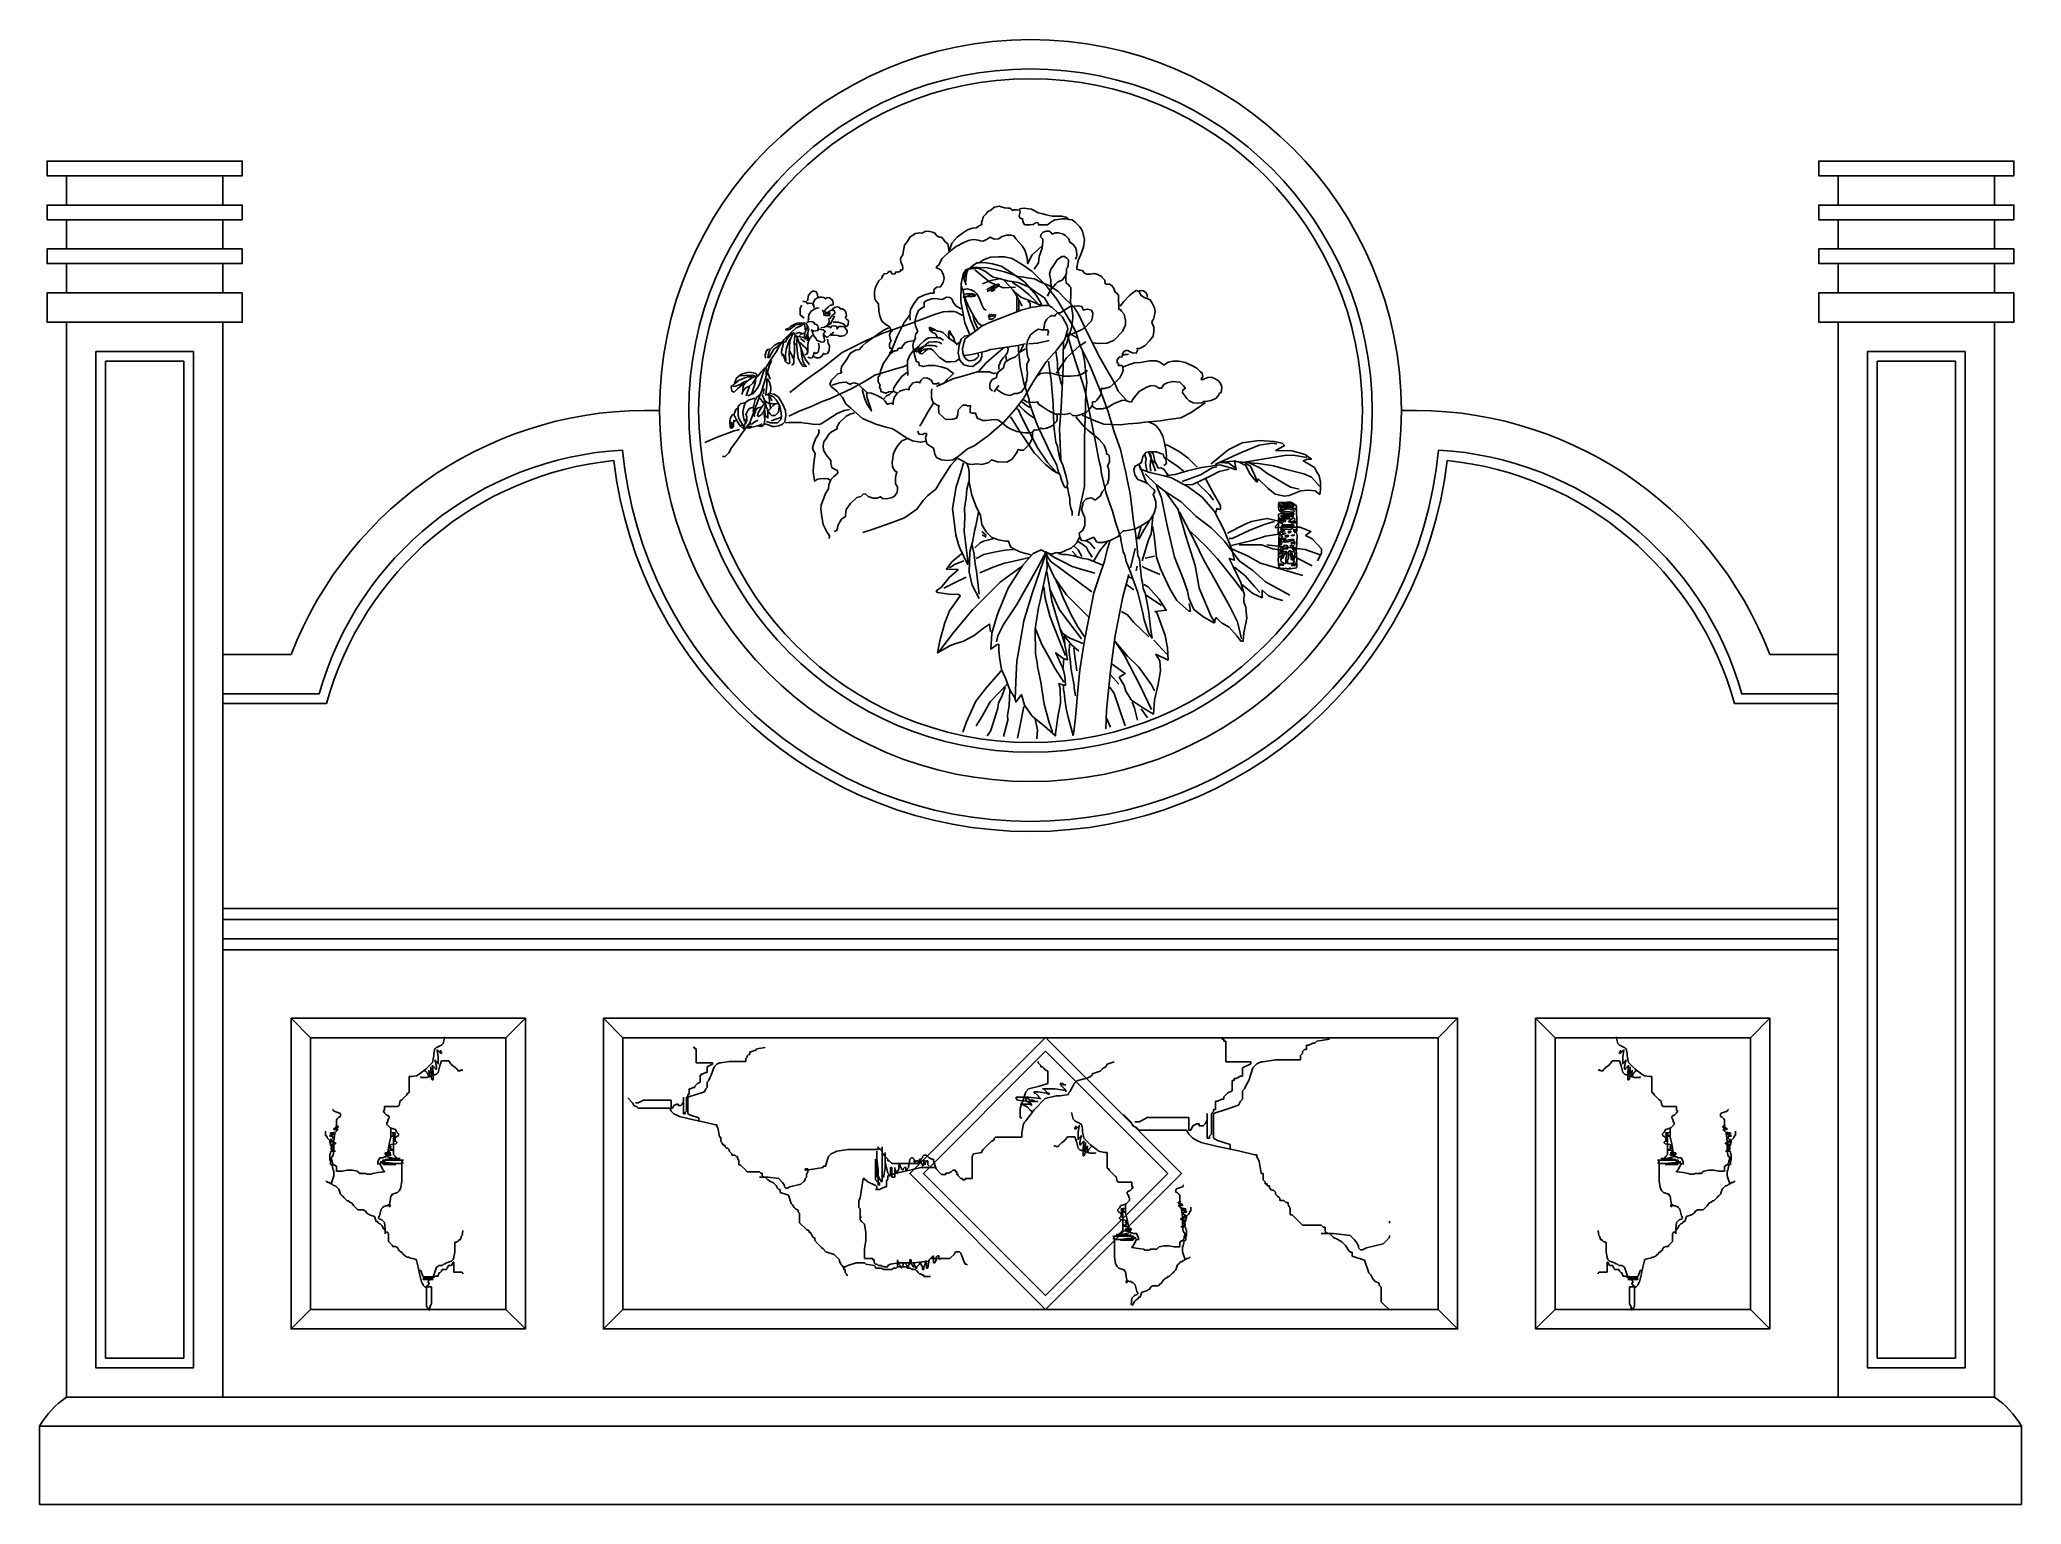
# Model space of a CAD drawing. Header units: metres. Extents: x 2432 to 4462, y 4349 to 5849.
import ezdxf

# ---------------------------------------------------------------- set-up
doc = ezdxf.new("R2010")
doc.units = ezdxf.units.M
for name, color, linetype in [('2', 2, 'Continuous'), ('3', 3, 'Continuous'), ('4', 4, 'Continuous'), ('7', 7, 'Continuous')]:
    doc.layers.add(name, color=color, linetype=linetype)

# ---------------------------------------------------------------- blocks, each defined once
blk = doc.blocks.new('H1')
at = {"layer": '3'}
for points in [[(492.88, 370.81), (491.53, 370.14), (491.53, 372.16), (492.37, 373.67), (495.4, 373.33), (498.93, 373.67), (502.13, 373.67), (504.82, 372.33), (507, 370.81), (507.34, 368.8), (507.34, 367.96), (507, 367.96), (502.8, 369.13), (499.77, 370.31), (496.07, 370.14), (493.55, 369.3), (493.55, 367.12), (494.73, 366.11), (497.92, 365.44), (504.48, 364.93), (505.49, 365.94), (504.48, 366.61), (503.14, 367.12), (500.78, 367.79), (498.76, 367.62), (496.58, 367.45), (495.57, 366.95), (494.39, 367.12), (494.22, 368.46), (497.08, 368.97), (500.28, 368.97), (502.8, 368.63), (507.17, 367.29), (507.17, 365.27), (507.51, 358.38), (507.51, 348.3), (505.49, 347.13), (507.34, 346.79), (507.68, 344.44), (507.34, 333.18), (506.84, 330.49), (507.34, 329.82), (507.51, 321.93), (507, 321.09), (507.51, 320.25), (507.51, 317.22), (507, 316.21), (505.83, 315.88), (501.62, 315.37), (501.45, 316.38), (501.29, 315.37), (498.76, 315.37), (498.09, 316.05), (495.57, 315.71), (493.38, 315.71), (491.87, 316.55), (491.36, 319.41), (491.2, 323.77), (491.36, 325.79), (491.87, 343.09), (492.04, 344.94), (495.74, 345.78), (497.75, 346.29), (497.25, 346.62), (495.9, 346.62), (494.9, 346.79), (493.89, 347.63), (493.05, 347.63), (492.54, 347.46), (492.54, 345.95), (491.87, 345.61), (491.2, 346.45), (491.53, 359.73), (492.2, 360.06), (491.36, 360.9), (491.36, 363.09), (494.05, 363.93), (496.41, 363.25), (499.1, 363.25), (505.15, 363.25), (504.99, 363.76), (497.25, 364.09), (493.21, 365.27), (491.7, 366.95), (491.36, 369.47), (493.38, 370.48), (496.91, 371.15), (499.94, 371.49), (502.8, 370.31), (504.82, 370.14), (504.48, 371.15), (502.13, 372.16), (498.26, 372.33), (493.89, 372.33), (492.54, 371.82), (492.71, 370.65)], [(497.75, 357.21), (497.25, 357.88), (495.4, 357.71), (494.56, 358.72), (493.38, 359.05), (492.2, 359.05), (492.2, 357.88), (492.2, 356.53), (492.71, 355.69), (493.89, 355.36), (495.23, 355.36), (494.73, 355.69), (493.72, 356.2), (492.71, 356.53), (492.71, 358.05), (494.05, 357.71), (496.07, 356.87), (497.42, 356.7), (497.59, 357.04), (497.75, 357.21)], [(493.38, 350.32), (496.41, 349.14), (496.91, 348.47), (496.24, 348.3), (494.39, 348.3), (493.05, 350.65)], [(493.55, 362.08), (504.31, 362.08), (504.31, 361.24), (493.72, 361.07), (493.38, 361.91)], [(494.22, 360.23), (498.43, 360.4), (501.12, 359.89), (501.12, 359.05), (495.9, 358.89), (494.05, 359.73), (494.22, 360.23)], [(494.39, 353.85), (504.82, 354.01), (504.65, 353.01), (494.39, 353.01), (494.39, 353.68)], [(494.73, 351.66), (504.15, 351.83), (503.3, 350.65), (502.3, 349.81), (499.1, 350.15), (496.91, 349.98), (495.06, 350.32), (494.73, 350.99), (494.73, 351.49)], [(500.45, 357.21), (503.98, 359.73), (505.32, 359.56), (505.66, 359.22), (505.49, 357.71), (504.48, 357.04), (502.3, 356.53), (501.62, 356.2), (500.11, 356.53), (500.11, 356.87)], [(502.3, 348.3), (500.11, 348.13), (500.11, 346.96), (501.79, 347.13), (502.63, 348.3)], [(502.13, 355.36), (506.16, 355.53), (506.16, 356.87), (505.15, 356.03), (503.81, 355.86), (502.3, 355.36)], [(505.66, 349.98), (506.16, 349.81), (506.16, 348.97), (504.99, 348.13), (504.82, 349.65), (505.32, 350.32)], [(492.71, 338.56), (494.05, 337.72), (494.05, 336.71), (492.71, 336.21), (492.37, 337.05), (492.04, 337.89), (492.54, 338.56)], [(492.54, 341.58), (492.54, 339.06), (493.72, 339.4), (493.89, 341.41), (497.59, 340.91), (497.59, 341.92), (492.54, 342.09), (492.54, 341.41)], [(492.88, 335.2), (494.05, 335.03), (494.05, 334.36), (493.38, 334.02), (492.54, 334.69), (492.54, 335.2)], [(493.21, 330.33), (492.54, 329.82), (492.54, 328.14), (493.38, 329.15), (493.38, 330.33)], [(492.88, 331.84), (493.89, 330.83), (494.39, 329.82), (494.39, 328.48), (495.4, 328.65), (495.4, 331.33), (493.89, 332.51), (493.05, 332.51), (492.71, 331.84)], [(497.59, 330.66), (497.25, 329.49), (495.57, 325.45), (495.4, 324.61), (494.22, 324.61), (493.38, 322.93), (493.72, 321.76), (496.24, 320.08), (497.75, 320.08), (497.92, 324.61), (498.6, 325.62), (498.43, 330.33), (498.43, 330.66), (497.59, 330.66)], [(495.4, 343.77), (494.56, 344.1), (493.72, 344.1), (493.89, 343.6), (494.56, 342.93), (495.06, 343.6)], [(495.23, 339.73), (502.3, 340.91), (504.99, 340.91), (504.99, 340.41), (502.13, 339.73), (499.94, 338.89), (497.59, 339.06), (494.9, 338.73), (495.06, 339.4)], [(495.9, 334.69), (496.41, 336.04), (498.6, 335.87), (499.44, 335.37), (499.44, 334.36), (499.44, 332.85), (495.23, 332.85), (495.4, 334.69), (495.74, 334.69)], [(497.59, 344.61), (500.11, 344.61), (500.11, 343.93), (499.77, 343.77), (498.93, 343.09), (498.09, 343.43), (497.42, 343.6), (497.59, 344.44)], [(500.61, 330.83), (499.94, 328.81), (500.11, 328.31), (500.28, 324.61), (499.44, 322.93), (499.27, 320.08), (503.81, 320.08), (505.32, 321.76), (504.99, 323.44), (504.31, 322.93), (502.63, 323.44), (502.63, 325.96), (502.3, 326.8), (502.3, 327.81), (502.46, 328.65), (501.62, 331.33), (500.61, 331.17)], [(502.3, 336.21), (504.48, 335.53), (504.82, 334.86), (503.81, 334.86), (503.14, 334.19), (502.46, 334.69), (501.62, 335.2), (502.3, 336.04)], [(502.3, 338.22), (505.32, 338.89), (505.83, 338.89), (505.66, 337.89), (505.66, 336.88), (504.65, 337.89), (503.47, 337.72), (502.97, 337.38), (502.46, 338.05)], [(502.97, 344.94), (505.15, 345.11), (505.15, 344.44), (502.8, 344.44), (502.8, 344.77)], [(503.81, 331), (503.14, 329.82), (503.81, 326.8), (504.15, 323.61), (505.15, 323.61), (505.49, 326.97), (505.66, 328.65), (505.15, 330.33), (504.15, 331.17)], [(503.81, 333.01), (505.15, 333.18), (505.49, 333.85), (506.16, 333.69), (506.16, 332.01), (504.99, 331.84), (504.65, 332.51), (503.64, 332.68), (503.64, 333.01)], [(493.05, 320.08), (494.9, 318.9), (496.07, 318.57), (492.54, 318.23), (492.71, 320.08)], [(494.22, 327.64), (493.55, 326.29), (492.71, 326.13), (492.71, 325.29), (494.05, 325.29), (495.06, 327.64), (494.39, 327.97)], [(502.97, 318.4), (505.15, 320.08), (506, 320.08), (506, 318.23), (504.82, 318.23), (502.63, 318.4)]]:
    blk.add_lwpolyline(points, dxfattribs=at)

msp = doc.modelspace()

# ---------------------------------------------------------------- linework, layer by layer
for p, q in [((2836.06, 4810.8), (2836.91, 4815.89)), ((2836.91, 4815.89), (2837.76, 4815.89)), ((2837.76, 4815.89), (2838.6, 4816.74)), ((2838.6, 4816.74), (2840.3, 4817.59)), ((2838.6, 4814.2), (2839.45, 4814.2)), ((2839.45, 4814.2), (2838.6, 4814.2)), ((2840.3, 4807.41), (2839.45, 4814.2)), ((2839.45, 4814.2), (2840.3, 4813.35)), ((2840.3, 4817.59), (2841.99, 4818.44)), ((2840.3, 4813.35), (2841.99, 4811.65)), ((2841.99, 4818.44), (2843.69, 4819.29)), ((2842.84, 4812.5), (2842.84, 4814.2)), ((2843.69, 4812.5), (2842.84, 4812.5)), ((2843.69, 4819.29), (2845.38, 4820.98)), ((2843.69, 4810.8), (2843.69, 4812.5)), ((2845.38, 4820.98), (2847.08, 4827.77)), ((3103.16, 4816.76), (3101.74, 4816.76)), ((3103.16, 4815.35), (3103.16, 4816.76)), ((3104.57, 4815.35), (3103.16, 4815.35)), ((3104.57, 4801.22), (3104.57, 4815.35)), ((3159.7, 4812.52), (3161.11, 4812.52)), ((3159.7, 4809.7), (3159.7, 4812.52)), ((3161.11, 4812.52), (3163.94, 4813.94)), ((3163.94, 4813.94), (3165.35, 4813.94)), ((3165.35, 4813.94), (3166.77, 4815.35)), ((3166.77, 4815.35), (3175.25, 4816.76)), ((3645.31, 4825.55), (3643.19, 4825.55)), ((3645.31, 4823.43), (3645.31, 4825.55)), ((3647.43, 4823.43), (3645.31, 4823.43)), ((3647.43, 4802.24), (3647.43, 4823.43)), ((3725.88, 4812.84), (3728, 4814.95)), ((3725.88, 4810.72), (3725.88, 4812.84)), ((3728, 4814.95), (3730.12, 4814.95)), ((3730.12, 4814.95), (3730.12, 4819.19)), ((3730.12, 4819.19), (3732.24, 4819.19)), ((3732.24, 4819.19), (3736.48, 4821.31)), ((3736.48, 4821.31), (3738.6, 4821.31)), ((3738.6, 4821.31), (3740.73, 4823.43)), ((3740.73, 4823.43), (3753.45, 4825.55)), ((4049.03, 4820.98), (4047.34, 4827.77)), ((4050.73, 4819.29), (4049.03, 4820.98)), ((4052.42, 4818.44), (4050.73, 4819.29)), ((4050.73, 4812.5), (4051.58, 4812.5)), ((4050.73, 4810.8), (4050.73, 4812.5)), ((4051.58, 4812.5), (4051.58, 4814.2)), ((4054.12, 4817.59), (4052.42, 4818.44)), ((4054.12, 4813.35), (4052.42, 4811.65)), ((4055.81, 4816.74), (4054.12, 4817.59)), ((4054.12, 4807.41), (4054.97, 4814.2)), ((4054.97, 4814.2), (4054.12, 4813.35)), ((4055.81, 4814.2), (4054.97, 4814.2)), ((4054.97, 4814.2), (4055.81, 4814.2)), ((4056.66, 4815.89), (4055.81, 4816.74)), ((4057.51, 4815.89), (4056.66, 4815.89)), ((4058.36, 4810.8), (4057.51, 4815.89)), ((2820.81, 4789.6), (2827.59, 4794.69)), ((2826.74, 4793.84), (2826.74, 4792.99)), ((2826.74, 4792.99), (2827.59, 4792.15)), ((2827.59, 4794.69), (2834.37, 4801.47)), ((2827.59, 4792.15), (2829.28, 4790.45)), ((2830.13, 4792.99), (2830.98, 4792.99)), ((2830.98, 4792.15), (2830.13, 4792.99)), ((2830.98, 4792.99), (2831.82, 4792.15)), ((2830.98, 4786.21), (2830.98, 4792.15)), ((2831.82, 4792.15), (2832.67, 4790.45)), ((2832.67, 4797.23), (2832.67, 4791.3)), ((2832.67, 4795.54), (2832.67, 4797.23)), ((2833.52, 4793.84), (2832.67, 4795.54)), ((2833.52, 4792.15), (2833.52, 4793.84)), ((2834.37, 4791.3), (2833.52, 4792.15)), ((2834.37, 4801.47), (2836.06, 4808.26)), ((2834.37, 4798.93), (2834.37, 4798.08)), ((2834.37, 4798.08), (2834.37, 4798.93)), ((2835.21, 4791.3), (2834.37, 4798.08)), ((2834.37, 4798.08), (2836.06, 4797.23)), ((2836.06, 4808.26), (2836.06, 4810.8)), ((2836.06, 4797.23), (2837.76, 4795.54)), ((2836.91, 4804.02), (2837.76, 4804.02)), ((2837.76, 4802.32), (2836.91, 4804.02)), ((2837.76, 4804.02), (2837.76, 4803.17)), ((2837.76, 4803.17), (2838.6, 4802.32)), ((2838.6, 4797.23), (2837.76, 4802.32)), ((2837.76, 4795.54), (2837.76, 4794.69)), ((2837.76, 4794.69), (2838.6, 4794.69)), ((2838.6, 4802.32), (2840.3, 4800.63)), ((2838.6, 4794.69), (2838.6, 4797.23)), ((2840.3, 4799.78), (2840.3, 4807.41)), ((2840.3, 4800.63), (2840.3, 4799.78)), ((2840.3, 4791.3), (2841.99, 4798.08)), ((2841.99, 4811.65), (2843.69, 4810.8)), ((2841.99, 4798.08), (2843.69, 4803.17)), ((2843.69, 4803.17), (2851.32, 4803.17)), ((2851.32, 4803.17), (2852.16, 4801.47)), ((2852.16, 4801.47), (2853.01, 4800.63)), ((2853.01, 4800.63), (2853.86, 4799.78)), ((2853.86, 4799.78), (2853.86, 4798.93)), ((2853.86, 4798.93), (2854.7, 4798.93)), ((2854.7, 4798.93), (2855.55, 4798.08)), ((2855.55, 4798.08), (2856.4, 4797.23)), ((2856.4, 4797.23), (2857.25, 4797.23)), ((2857.25, 4797.23), (2858.94, 4795.54)), ((2858.94, 4795.54), (2860.64, 4793.84)), ((2860.64, 4793.84), (2860.64, 4792.99)), ((2860.64, 4792.99), (2863.18, 4792.99)), ((2863.18, 4792.99), (2864.03, 4793.84)), ((2864.03, 4793.84), (2864.87, 4793.84)), ((2864.87, 4793.84), (2864.87, 4792.99)), ((3121.53, 4801.22), (3104.57, 4801.22)), ((3115.88, 4796.99), (3121.53, 4799.81)), ((3115.88, 4791.34), (3115.88, 4796.99)), ((3120.12, 4788.51), (3122.95, 4796.99)), ((3121.53, 4799.81), (3121.53, 4801.22)), ((3122.95, 4796.99), (3125.77, 4799.81)), ((3125.77, 4799.81), (3128.6, 4801.22)), ((3128.6, 4801.22), (3130.01, 4801.22)), ((3130.01, 4801.22), (3138.5, 4802.64)), ((3138.5, 4802.64), (3155.46, 4802.64)), ((3155.46, 4805.46), (3156.87, 4806.87)), ((3155.46, 4802.64), (3155.46, 4805.46)), ((3156.87, 4808.29), (3158.29, 4809.7)), ((3156.87, 4806.87), (3156.87, 4808.29)), ((3158.29, 4809.7), (3159.7, 4809.7)), ((3455.13, 4801.22), (3455.13, 4802.64)), ((3456.55, 4799.81), (3455.13, 4801.22)), ((3457.96, 4798.4), (3456.55, 4799.81)), ((3457.96, 4796.99), (3457.96, 4798.4)), ((3459.37, 4796.99), (3457.96, 4796.99)), ((3460.79, 4795.57), (3459.37, 4796.99)), ((3462.2, 4794.16), (3460.79, 4795.57)), ((3465.03, 4792.75), (3462.2, 4794.16)), ((3465.03, 4780.04), (3465.03, 4792.75)), ((3510.26, 4789.92), (3518.74, 4792.75)), ((3518.74, 4792.75), (3521.57, 4795.57)), ((3521.57, 4795.57), (3524.4, 4796.99)), ((3524.4, 4796.99), (3525.81, 4799.81)), ((3525.81, 4799.81), (3533, 4802.2)), ((3672.87, 4802.24), (3647.43, 4802.24)), ((3664.39, 4795.89), (3672.87, 4800.12)), ((3664.39, 4787.41), (3664.39, 4795.89)), ((3670.75, 4783.18), (3674.99, 4795.89)), ((3672.87, 4800.12), (3672.87, 4802.24)), ((3674.99, 4795.89), (3679.24, 4800.12)), ((3679.24, 4800.12), (3683.48, 4802.24)), ((3683.48, 4802.24), (3685.6, 4802.24)), ((3685.6, 4802.24), (3698.32, 4804.36)), ((3698.32, 4804.36), (3723.76, 4804.36)), ((3723.76, 4808.6), (3725.88, 4810.72)), ((3723.76, 4804.36), (3723.76, 4808.6)), ((4029.54, 4793.84), (4029.54, 4792.99)), ((4030.39, 4793.84), (4029.54, 4793.84)), ((4031.24, 4792.99), (4030.39, 4793.84)), ((4033.78, 4792.99), (4031.24, 4792.99)), ((4035.47, 4795.54), (4033.78, 4793.84)), ((4033.78, 4793.84), (4033.78, 4792.99)), ((4037.17, 4797.23), (4035.47, 4795.54)), ((4038.02, 4797.23), (4037.17, 4797.23)), ((4038.86, 4798.08), (4038.02, 4797.23)), ((4039.71, 4798.93), (4038.86, 4798.08)), ((4040.56, 4798.93), (4039.71, 4798.93)), ((4041.41, 4800.63), (4040.56, 4799.78)), ((4040.56, 4799.78), (4040.56, 4798.93)), ((4042.25, 4801.47), (4041.41, 4800.63)), ((4043.1, 4803.17), (4042.25, 4801.47)), ((4050.73, 4803.17), (4043.1, 4803.17)), ((4052.42, 4811.65), (4050.73, 4810.8)), ((4052.42, 4798.08), (4050.73, 4803.17)), ((4054.12, 4791.3), (4052.42, 4798.08)), ((4054.12, 4799.78), (4054.12, 4807.41)), ((4055.81, 4802.32), (4054.12, 4800.63)), ((4054.12, 4800.63), (4054.12, 4799.78)), ((4056.66, 4803.17), (4055.81, 4802.32)), ((4055.81, 4797.23), (4056.66, 4802.32)), ((4055.81, 4794.69), (4055.81, 4797.23)), ((4056.66, 4794.69), (4055.81, 4794.69)), ((4056.66, 4804.02), (4056.66, 4803.17)), ((4057.51, 4804.02), (4056.66, 4804.02)), ((4056.66, 4802.32), (4057.51, 4804.02)), ((4058.36, 4797.23), (4056.66, 4795.54)), ((4056.66, 4795.54), (4056.66, 4794.69)), ((4058.36, 4808.26), (4058.36, 4810.8)), ((4060.05, 4801.47), (4058.36, 4808.26)), ((4060.05, 4798.08), (4058.36, 4797.23)), ((4059.2, 4791.3), (4060.05, 4798.08)), ((4066.83, 4794.69), (4060.05, 4801.47)), ((4060.05, 4798.93), (4060.05, 4798.08)), ((4060.05, 4798.08), (4060.05, 4798.93)), ((4060.05, 4791.3), (4060.9, 4792.15)), ((4060.9, 4793.84), (4061.75, 4795.54)), ((4060.9, 4792.15), (4060.9, 4793.84)), ((4061.75, 4797.23), (4061.75, 4791.3)), ((4061.75, 4795.54), (4061.75, 4797.23)), ((4062.59, 4792.15), (4061.75, 4790.45)), ((4063.44, 4792.99), (4062.59, 4792.15)), ((4064.29, 4792.99), (4063.44, 4792.99)), ((4063.44, 4792.15), (4064.29, 4792.99)), ((4063.44, 4786.21), (4063.44, 4792.15)), ((4066.83, 4792.15), (4065.14, 4790.45)), ((4073.61, 4789.6), (4066.83, 4794.69)), ((4067.68, 4792.99), (4066.83, 4792.15)), ((4067.68, 4793.84), (4067.68, 4792.99)), ((2810.64, 4787.06), (2813.18, 4787.06)), ((2810.64, 4770.94), (2810.64, 4787.06)), ((2813.18, 4787.06), (2818.26, 4787.9)), ((2818.26, 4787.9), (2819.96, 4788.75)), ((2819.96, 4788.75), (2820.81, 4789.6)), ((2822.5, 4787.06), (2822.5, 4786.21)), ((2822.5, 4786.21), (2828.43, 4786.21)), ((2828.43, 4786.21), (2833.52, 4787.9)), ((2829.28, 4790.45), (2830.13, 4788.75)), ((2830.13, 4788.75), (2830.98, 4787.06)), ((2830.98, 4787.06), (2830.98, 4786.21)), ((2832.67, 4791.3), (2833.52, 4784.51)), ((2832.67, 4790.45), (2833.52, 4789.6)), ((2833.52, 4789.6), (2834.37, 4789.6)), ((2833.52, 4787.9), (2838.6, 4789.6)), ((2833.52, 4784.51), (2834.37, 4783.66)), ((2834.37, 4789.6), (2834.37, 4791.3)), ((2834.37, 4783.66), (2835.21, 4783.66)), ((2835.21, 4783.66), (2835.21, 4791.3)), ((2838.6, 4789.6), (2840.3, 4791.3)), ((3097.5, 4774.39), (3098.92, 4774.39)), ((3097.5, 4768.74), (3097.5, 4774.39)), ((3098.92, 4774.39), (3101.74, 4775.8)), ((3101.74, 4775.8), (3103.16, 4775.8)), ((3103.16, 4777.21), (3105.98, 4780.04)), ((3103.16, 4775.8), (3103.16, 4777.21)), ((3104.57, 4768.74), (3113.05, 4771.56)), ((3105.98, 4780.04), (3108.81, 4781.45)), ((3108.81, 4788.51), (3110.22, 4788.51)), ((3108.81, 4781.45), (3108.81, 4788.51)), ((3110.22, 4789.92), (3111.64, 4789.92)), ((3110.22, 4788.51), (3110.22, 4789.92)), ((3111.64, 4789.92), (3114.47, 4791.34)), ((3113.05, 4771.56), (3114.47, 4774.39)), ((3114.47, 4791.34), (3115.88, 4791.34)), ((3114.47, 4774.39), (3115.88, 4775.8)), ((3115.88, 4781.45), (3117.29, 4782.86)), ((3115.88, 4775.8), (3115.88, 4781.45)), ((3117.29, 4782.86), (3118.71, 4785.69)), ((3118.71, 4785.69), (3120.12, 4788.51)), ((3439.58, 4763.09), (3442.41, 4771.56)), ((3442.41, 4771.56), (3445.24, 4774.39)), ((3445.24, 4774.39), (3456.55, 4777.21)), ((3450.89, 4771.56), (3455.13, 4771.56)), ((3450.89, 4770.15), (3450.89, 4771.56)), ((3455.13, 4771.56), (3463.61, 4770.15)), ((3456.55, 4777.21), (3465.03, 4780.04)), ((3459.37, 4774.39), (3472.1, 4774.39)), ((3460.79, 4774.39), (3459.37, 4774.39)), ((3463.61, 4771.56), (3460.79, 4774.39)), ((3465.03, 4770.15), (3463.61, 4771.56)), ((3472.1, 4774.39), (3483.4, 4772.98)), ((3477.75, 4780.04), (3480.58, 4780.04)), ((3479.16, 4777.21), (3477.75, 4780.04)), ((3481.99, 4774.39), (3479.16, 4777.21)), ((3480.58, 4780.04), (3480.58, 4778.63)), ((3480.58, 4778.63), (3483.4, 4778.63)), ((3483.4, 4772.98), (3481.99, 4774.39)), ((3483.4, 4771.56), (3483.4, 4772.98)), ((3483.4, 4772.98), (3483.4, 4771.56)), ((3486.23, 4770.15), (3487.65, 4771.56)), ((3487.65, 4771.56), (3489.06, 4774.39)), ((3489.06, 4774.39), (3490.47, 4777.21)), ((3490.47, 4777.21), (3491.89, 4780.04)), ((3491.89, 4780.04), (3494.71, 4782.86)), ((3494.71, 4782.86), (3506.02, 4785.69)), ((3506.02, 4785.69), (3508.85, 4787.1)), ((3508.85, 4787.1), (3510.26, 4788.51)), ((3510.26, 4788.51), (3510.26, 4789.92)), ((3649.55, 4770.46), (3653.79, 4772.58)), ((3653.79, 4772.58), (3653.79, 4783.18)), ((3653.79, 4783.18), (3655.91, 4783.18)), ((3655.91, 4785.29), (3658.03, 4785.29)), ((3655.91, 4783.18), (3655.91, 4785.29)), ((3658.03, 4785.29), (3662.27, 4787.41)), ((3662.27, 4787.41), (3664.39, 4787.41)), ((3664.39, 4772.58), (3666.51, 4774.7)), ((3664.39, 4764.11), (3664.39, 4772.58)), ((3666.51, 4774.7), (3668.63, 4778.94)), ((3668.63, 4778.94), (3670.75, 4783.18)), ((4055.81, 4789.6), (4054.12, 4791.3)), ((4060.9, 4787.9), (4055.81, 4789.6)), ((4059.2, 4783.66), (4059.2, 4791.3)), ((4060.05, 4783.66), (4059.2, 4783.66)), ((4060.05, 4789.6), (4060.05, 4791.3)), ((4060.9, 4789.6), (4060.05, 4789.6)), ((4060.9, 4784.51), (4060.05, 4783.66)), ((4061.75, 4791.3), (4060.9, 4784.51)), ((4061.75, 4790.45), (4060.9, 4789.6)), ((4065.98, 4786.21), (4060.9, 4787.9)), ((4064.29, 4788.75), (4063.44, 4787.06)), ((4063.44, 4787.06), (4063.44, 4786.21)), ((4065.14, 4790.45), (4064.29, 4788.75)), ((4071.91, 4786.21), (4065.98, 4786.21)), ((4071.91, 4787.06), (4071.91, 4786.21)), ((4074.46, 4788.75), (4073.61, 4789.6)), ((4076.15, 4787.9), (4074.46, 4788.75)), ((4081.24, 4787.06), (4076.15, 4787.9)), ((4083.78, 4787.06), (4081.24, 4787.06)), ((4083.78, 4770.94), (4083.78, 4787.06)), ((2732.67, 4753.13), (2731.99, 4753.81)), ((2732.67, 4752.28), (2732.67, 4753.13)), ((2734.37, 4751.43), (2732.67, 4752.28)), ((2739.45, 4749.74), (2734.37, 4751.43)), ((2784.37, 4752.28), (2785.21, 4752.28)), ((2784.37, 4750.59), (2784.37, 4752.28)), ((2785.21, 4756.52), (2798.77, 4756.52)), ((2785.21, 4752.28), (2785.21, 4756.52)), ((2798.77, 4756.52), (2800.47, 4757.37)), ((2800.47, 4757.37), (2801.32, 4762.46)), ((2801.32, 4762.46), (2802.16, 4762.46)), ((2802.16, 4762.46), (2803.01, 4763.31)), ((2803.01, 4763.31), (2808.1, 4768.4)), ((2808.1, 4768.4), (2808.94, 4770.09)), ((2808.94, 4770.09), (2809.79, 4770.09)), ((2809.79, 4770.09), (2810.64, 4770.94)), ((3034.58, 4765.23), (3039.55, 4760.26)), ((3039.55, 4760.26), (3040.96, 4757.44)), ((3040.96, 4757.44), (3043.79, 4756.03)), ((3042.37, 4760.26), (3045.2, 4760.26)), ((3043.79, 4756.03), (3045.2, 4754.61)), ((3045.2, 4760.26), (3048.03, 4761.68)), ((3045.2, 4754.61), (3077.71, 4754.61)), ((3048.03, 4761.68), (3050.86, 4763.09)), ((3050.86, 4763.09), (3079.13, 4763.09)), ((3077.71, 4754.61), (3079.13, 4751.79)), ((3079.13, 4763.09), (3079.13, 4754.61)), ((3079.13, 4754.61), (3080.54, 4754.61)), ((3079.13, 4751.79), (3081.95, 4748.96)), ((3080.54, 4754.61), (3081.95, 4757.44)), ((3081.95, 4757.44), (3084.78, 4758.85)), ((3084.78, 4758.85), (3086.19, 4758.85)), ((3086.19, 4758.85), (3086.19, 4757.44)), ((3086.19, 4757.44), (3089.02, 4757.44)), ((3089.02, 4757.44), (3090.44, 4758.85)), ((3090.44, 4758.85), (3091.85, 4761.68)), ((3091.85, 4765.91), (3091.85, 4748.96)), ((3091.85, 4761.68), (3091.85, 4765.91)), ((3093.26, 4750.38), (3094.68, 4751.79)), ((3094.68, 4765.91), (3096.09, 4767.33)), ((3094.68, 4751.79), (3094.68, 4765.91)), ((3096.09, 4768.74), (3097.5, 4768.74)), ((3096.09, 4767.33), (3096.09, 4768.74)), ((3096.09, 4765.91), (3104.57, 4768.74)), ((3096.09, 4748.96), (3096.09, 4765.91)), ((3432.52, 4765.91), (3445.24, 4765.91)), ((3432.52, 4764.5), (3432.52, 4765.91)), ((3433.93, 4763.09), (3432.52, 4764.5)), ((3445.24, 4761.68), (3433.93, 4763.09)), ((3436.76, 4754.61), (3439.58, 4763.09)), ((3436.76, 4758.85), (3446.65, 4758.85)), ((3438.17, 4758.85), (3436.76, 4758.85)), ((3436.76, 4744.73), (3436.76, 4754.61)), ((3441, 4757.44), (3438.17, 4758.85)), ((3443.82, 4756.03), (3441, 4757.44)), ((3442.41, 4764.5), (3445.24, 4764.5)), ((3442.41, 4763.09), (3442.41, 4764.5)), ((3443.82, 4761.68), (3442.41, 4763.09)), ((3442.41, 4741.9), (3450.89, 4753.2)), ((3446.65, 4760.26), (3443.82, 4761.68)), ((3446.65, 4753.2), (3443.82, 4756.03)), ((3445.24, 4765.91), (3456.55, 4764.5)), ((3445.24, 4764.5), (3446.65, 4763.09)), ((3455.13, 4761.68), (3445.24, 4761.68)), ((3446.65, 4763.09), (3449.48, 4763.09)), ((3448.07, 4758.85), (3446.65, 4760.26)), ((3446.65, 4758.85), (3448.07, 4757.44)), ((3448.07, 4751.79), (3446.65, 4753.2)), ((3448.07, 4757.44), (3448.07, 4758.85)), ((3449.48, 4751.79), (3448.07, 4751.79)), ((3449.48, 4763.09), (3452.31, 4761.68)), ((3452.31, 4770.15), (3450.89, 4770.15)), ((3450.89, 4753.2), (3462.2, 4764.5)), ((3455.13, 4767.33), (3452.31, 4770.15)), ((3452.31, 4761.68), (3455.13, 4761.68)), ((3456.55, 4764.5), (3455.13, 4767.33)), ((3457.96, 4764.5), (3456.55, 4764.5)), ((3456.55, 4764.5), (3457.96, 4764.5)), ((3462.2, 4764.5), (3473.51, 4767.33)), ((3463.61, 4770.15), (3466.44, 4768.74)), ((3466.44, 4770.15), (3465.03, 4770.15)), ((3466.44, 4768.74), (3466.44, 4770.15)), ((3473.51, 4767.33), (3477.75, 4767.33)), ((3477.75, 4767.33), (3486.23, 4768.74)), ((3486.23, 4768.74), (3486.23, 4770.15)), ((3632.59, 4749.28), (3634.71, 4751.4)), ((3634.71, 4749.28), (3647.43, 4753.51)), ((3634.71, 4751.4), (3634.71, 4753.51)), ((3634.71, 4753.51), (3636.83, 4753.51)), ((3636.83, 4753.51), (3636.83, 4761.99)), ((3636.83, 4761.99), (3638.95, 4761.99)), ((3638.95, 4761.99), (3643.19, 4764.11)), ((3643.19, 4764.11), (3645.31, 4764.11)), ((3645.31, 4766.23), (3649.55, 4770.46)), ((3645.31, 4764.11), (3645.31, 4766.23)), ((3647.43, 4753.51), (3660.15, 4757.75)), ((3660.15, 4757.75), (3662.27, 4761.99)), ((3662.27, 4761.99), (3664.39, 4764.11)), ((4084.63, 4770.09), (4083.78, 4770.94)), ((4085.47, 4770.09), (4084.63, 4770.09)), ((4086.32, 4768.4), (4085.47, 4770.09)), ((4091.41, 4763.31), (4086.32, 4768.4)), ((4092.25, 4762.46), (4091.41, 4763.31)), ((4093.1, 4762.46), (4092.25, 4762.46)), ((4093.95, 4757.37), (4093.1, 4762.46)), ((4095.64, 4756.52), (4093.95, 4757.37)), ((4109.2, 4756.52), (4095.64, 4756.52)), ((4109.2, 4752.28), (4109.2, 4756.52)), ((4110.05, 4752.28), (4109.2, 4752.28)), ((4110.05, 4750.59), (4110.05, 4752.28)), ((4154.96, 4749.74), (4160.05, 4751.43)), ((4160.05, 4751.43), (4161.74, 4752.28)), ((4161.74, 4753.13), (4162.42, 4753.81)), ((4161.74, 4752.28), (4161.74, 4753.13)), ((2725.05, 4726.84), (2725.05, 4731.08)), ((2733.52, 4733.62), (2735.22, 4734.47)), ((2733.52, 4732.78), (2733.52, 4733.62)), ((2737.76, 4732.78), (2733.52, 4732.78)), ((2736.06, 4736.17), (2735.22, 4737.02)), ((2735.22, 4734.47), (2736.91, 4734.47)), ((2735.22, 4730.23), (2736.91, 4731.93)), ((2735.22, 4730.23), (2736.06, 4731.08)), ((2736.06, 4742.95), (2736.91, 4743.8)), ((2736.06, 4731.08), (2736.06, 4742.95)), ((2737.76, 4736.17), (2736.06, 4736.17)), ((2736.91, 4743.8), (2738.61, 4745.5)), ((2736.91, 4734.47), (2737.76, 4735.32)), ((2736.91, 4731.93), (2737.76, 4732.78)), ((2737.76, 4735.32), (2737.76, 4736.17)), ((2738.61, 4745.5), (2740.3, 4746.35)), ((2740.3, 4748.89), (2739.45, 4749.74)), ((2740.3, 4746.35), (2740.3, 4748.89)), ((2785.21, 4750.59), (2784.37, 4750.59)), ((2785.21, 4749.74), (2785.21, 4750.59)), ((2786.91, 4748.04), (2785.21, 4749.74)), ((2787.76, 4748.04), (2786.91, 4748.04)), ((2787.76, 4747.19), (2787.76, 4748.04)), ((2789.45, 4747.19), (2787.76, 4747.19)), ((2787.76, 4740.41), (2788.6, 4740.41)), ((2787.76, 4737.86), (2787.76, 4740.41)), ((2788.6, 4737.02), (2787.76, 4737.86)), ((2788.6, 4742.11), (2789.45, 4743.8)), ((2788.6, 4740.41), (2788.6, 4742.11)), ((2791.15, 4734.47), (2788.6, 4737.02)), ((2789.45, 4746.35), (2789.45, 4747.19)), ((2790.3, 4746.35), (2789.45, 4746.35)), ((2789.45, 4743.8), (2790.3, 4744.65)), ((2790.3, 4744.65), (2790.3, 4746.35)), ((2796.23, 4732.78), (2791.15, 4734.47)), ((2791.99, 4733.62), (2791.99, 4725.14)), ((2797.08, 4732.78), (2796.23, 4732.78)), ((2797.08, 4731.93), (2797.08, 4732.78)), ((2797.93, 4730.23), (2797.08, 4731.93)), ((3081.95, 4748.96), (3084.78, 4747.55)), ((3084.78, 4747.55), (3087.61, 4746.14)), ((3087.61, 4746.14), (3098.92, 4743.32)), ((3091.85, 4748.96), (3093.26, 4748.96)), ((3093.26, 4748.96), (3093.26, 4750.38)), ((3098.92, 4747.55), (3096.09, 4748.96)), ((3107.4, 4744.73), (3098.92, 4747.55)), ((3098.92, 4743.32), (3113.05, 4740.49)), ((3107.4, 4741.9), (3107.4, 4744.73)), ((3113.05, 4740.49), (3124.36, 4737.67)), ((3124.36, 4737.67), (3125.77, 4737.67)), ((3125.77, 4737.67), (3125.77, 4736.25)), ((3125.77, 4736.25), (3127.19, 4733.43)), ((3127.19, 4733.43), (3128.6, 4724.95)), ((3438.17, 4744.73), (3436.76, 4744.73)), ((3438.17, 4729.19), (3439.58, 4737.67)), ((3439.58, 4737.67), (3441, 4740.49)), ((3441, 4740.49), (3442.41, 4741.9)), ((3491.01, 4743.35), (3489.31, 4750.13)), ((3492.7, 4741.65), (3491.01, 4743.35)), ((3494.4, 4740.8), (3492.7, 4741.65)), ((3492.7, 4733.17), (3492.7, 4734.87)), ((3492.7, 4734.87), (3493.55, 4734.87)), ((3494.4, 4734.02), (3492.7, 4733.17)), ((3493.55, 4734.87), (3493.55, 4736.56)), ((3496.09, 4739.96), (3494.4, 4740.8)), ((3496.09, 4735.71), (3494.4, 4734.02)), ((3497.79, 4739.11), (3496.09, 4739.96)), ((3496.09, 4729.78), (3496.94, 4736.56)), ((3496.94, 4736.56), (3496.09, 4735.71)), ((3496.94, 4736.56), (3497.79, 4736.56)), ((3497.79, 4736.56), (3496.94, 4736.56)), ((3498.63, 4738.26), (3497.79, 4739.11)), ((3499.48, 4738.26), (3498.63, 4738.26)), ((3500.33, 4733.17), (3499.48, 4738.26)), ((3500.33, 4730.63), (3500.33, 4733.17)), ((3542.44, 4748.25), (3549.89, 4740.8)), ((3549.89, 4740.8), (3552.02, 4736.57)), ((3552.02, 4736.57), (3556.26, 4734.45)), ((3554.14, 4740.8), (3558.38, 4740.8)), ((3556.26, 4734.45), (3558.38, 4732.33)), ((3558.38, 4740.8), (3562.62, 4742.92)), ((3558.38, 4732.33), (3607.14, 4732.33)), ((3562.62, 4742.92), (3566.86, 4745.04)), ((3566.86, 4745.04), (3609.26, 4745.04)), ((3607.14, 4732.33), (3609.26, 4728.09)), ((3609.26, 4745.04), (3609.26, 4732.33)), ((3609.26, 4732.33), (3611.38, 4732.33)), ((3611.38, 4732.33), (3613.5, 4736.57)), ((3613.5, 4736.57), (3617.75, 4738.68)), ((3617.75, 4738.68), (3619.87, 4738.68)), ((3619.87, 4738.68), (3619.87, 4736.57)), ((3619.87, 4736.57), (3624.11, 4736.57)), ((3624.11, 4736.57), (3626.23, 4738.68)), ((3626.23, 4738.68), (3628.35, 4742.92)), ((3628.35, 4749.28), (3628.35, 4723.85)), ((3628.35, 4742.92), (3628.35, 4749.28)), ((3632.59, 4728.09), (3632.59, 4749.28)), ((3634.71, 4723.85), (3634.71, 4749.28)), ((4096.49, 4730.23), (4097.34, 4731.93)), ((4097.34, 4732.78), (4098.19, 4732.78)), ((4097.34, 4731.93), (4097.34, 4732.78)), ((4098.19, 4732.78), (4103.27, 4734.47)), ((4102.42, 4733.62), (4102.42, 4725.14)), ((4103.27, 4734.47), (4105.81, 4737.02)), ((4104.12, 4746.35), (4104.97, 4746.35)), ((4104.12, 4744.65), (4104.12, 4746.35)), ((4104.97, 4743.8), (4104.12, 4744.65)), ((4104.97, 4747.19), (4106.66, 4747.19)), ((4104.97, 4746.35), (4104.97, 4747.19)), ((4105.81, 4742.11), (4104.97, 4743.8)), ((4105.81, 4740.41), (4105.81, 4742.11)), ((4106.66, 4740.41), (4105.81, 4740.41)), ((4105.81, 4737.02), (4106.66, 4737.86)), ((4106.66, 4748.04), (4107.51, 4748.04)), ((4106.66, 4747.19), (4106.66, 4748.04)), ((4106.66, 4737.86), (4106.66, 4740.41)), ((4107.51, 4748.04), (4109.2, 4749.74)), ((4109.2, 4750.59), (4110.05, 4750.59)), ((4109.2, 4749.74), (4109.2, 4750.59)), ((4154.12, 4748.89), (4154.96, 4749.74)), ((4154.12, 4746.35), (4154.12, 4748.89)), ((4155.81, 4745.5), (4154.12, 4746.35)), ((4157.51, 4743.8), (4155.81, 4745.5)), ((4156.66, 4736.17), (4158.35, 4736.17)), ((4156.66, 4735.32), (4156.66, 4736.17)), ((4157.51, 4734.47), (4156.66, 4735.32)), ((4157.51, 4731.93), (4156.66, 4732.78)), ((4156.66, 4732.78), (4160.9, 4732.78)), ((4158.35, 4742.95), (4157.51, 4743.8)), ((4159.2, 4734.47), (4157.51, 4734.47)), ((4159.2, 4730.23), (4157.51, 4731.93)), ((4158.35, 4731.08), (4158.35, 4742.95)), ((4158.35, 4736.17), (4159.2, 4737.02)), ((4159.2, 4730.23), (4158.35, 4731.08)), ((4160.9, 4733.62), (4159.2, 4734.47)), ((4160.9, 4732.78), (4160.9, 4733.62)), ((4169.37, 4726.84), (4169.37, 4731.08)), ((2725.89, 4726.84), (2725.05, 4726.84)), ((2725.89, 4725.99), (2725.89, 4726.84)), ((2726.74, 4725.14), (2725.89, 4725.99)), ((2726.74, 4724.29), (2726.74, 4725.14)), ((2727.59, 4723.45), (2726.74, 4724.29)), ((2728.44, 4722.6), (2727.59, 4723.45)), ((2729.28, 4721.75), (2728.44, 4722.6)), ((2729.28, 4726.84), (2730.98, 4726.84)), ((2729.28, 4725.99), (2729.28, 4726.84)), ((2730.98, 4725.99), (2729.28, 4725.99)), ((2729.28, 4720.05), (2729.28, 4721.75)), ((2730.13, 4718.36), (2729.28, 4720.05)), ((2730.13, 4729.38), (2735.22, 4730.23)), ((2730.13, 4728.54), (2730.13, 4729.38)), ((2734.37, 4728.54), (2730.13, 4728.54)), ((2730.13, 4722.6), (2730.98, 4722.6)), ((2730.13, 4721.75), (2730.13, 4722.6)), ((2730.98, 4721.75), (2730.13, 4721.75)), ((2730.13, 4716.66), (2730.13, 4718.36)), ((2730.98, 4715.81), (2730.13, 4716.66)), ((2730.13, 4713.27), (2730.98, 4713.27)), ((2730.98, 4712.42), (2730.13, 4713.27)), ((2730.13, 4709.88), (2730.98, 4710.72)), ((2730.98, 4726.84), (2732.67, 4727.69)), ((2732.67, 4725.14), (2730.98, 4725.99)), ((2730.98, 4722.6), (2732.67, 4724.29)), ((2732.67, 4720.9), (2730.98, 4721.75)), ((2730.98, 4720.9), (2733.52, 4720.9)), ((2730.98, 4720.05), (2730.98, 4720.9)), ((2731.83, 4720.05), (2730.98, 4720.05)), ((2730.98, 4717.51), (2731.83, 4717.51)), ((2730.98, 4716.66), (2730.98, 4717.51)), ((2731.83, 4716.66), (2730.98, 4716.66)), ((2730.98, 4710.72), (2730.98, 4715.81)), ((2730.98, 4713.27), (2731.83, 4714.12)), ((2731.83, 4712.42), (2730.98, 4712.42)), ((2730.98, 4710.72), (2735.22, 4710.72)), ((2732.67, 4719.21), (2731.83, 4720.05)), ((2731.83, 4717.51), (2733.52, 4718.36)), ((2732.67, 4715.81), (2731.83, 4716.66)), ((2731.83, 4714.12), (2733.52, 4714.12)), ((2732.67, 4711.57), (2731.83, 4712.42)), ((2732.67, 4727.69), (2734.37, 4727.69)), ((2733.52, 4725.14), (2732.67, 4725.14)), ((2732.67, 4724.29), (2733.52, 4724.29)), ((2733.52, 4720.9), (2732.67, 4720.9)), ((2735.22, 4719.21), (2732.67, 4719.21)), ((2733.52, 4714.96), (2732.67, 4715.81)), ((2733.52, 4711.57), (2732.67, 4711.57)), ((2732.67, 4706.48), (2733.52, 4711.57)), ((2733.52, 4720.9), (2734.37, 4729.38)), ((2733.52, 4724.29), (2733.52, 4725.14)), ((2733.52, 4711.57), (2733.52, 4720.9)), ((2733.52, 4718.36), (2735.22, 4718.36)), ((2733.52, 4714.12), (2733.52, 4714.96)), ((2734.37, 4710.72), (2733.52, 4711.57)), ((2734.37, 4729.38), (2735.22, 4730.23)), ((2734.37, 4727.69), (2734.37, 4728.54)), ((2735.22, 4710.72), (2734.37, 4710.72)), ((2735.22, 4718.36), (2735.22, 4719.21)), ((2790.3, 4718.36), (2788.6, 4709.88)), ((2788.6, 4710.72), (2789.45, 4710.72)), ((2788.6, 4709.88), (2788.6, 4710.72)), ((2789.45, 4710.72), (2791.15, 4711.57)), ((2791.99, 4725.14), (2790.3, 4718.36)), ((2790.3, 4716.66), (2791.15, 4716.66)), ((2790.3, 4715.81), (2790.3, 4716.66)), ((2791.99, 4715.81), (2790.3, 4715.81)), ((2790.3, 4714.12), (2791.15, 4714.12)), ((2791.15, 4713.27), (2790.3, 4714.12)), ((2791.15, 4716.66), (2791.99, 4717.51)), ((2791.15, 4714.12), (2791.99, 4714.96)), ((2792.84, 4712.42), (2791.15, 4713.27)), ((2791.15, 4711.57), (2793.69, 4711.57)), ((2791.99, 4717.51), (2797.08, 4718.36)), ((2791.99, 4714.96), (2791.99, 4715.81)), ((2793.69, 4729.38), (2792.84, 4730.23)), ((2792.84, 4725.99), (2793.69, 4726.84)), ((2793.69, 4725.99), (2792.84, 4725.99)), ((2793.69, 4712.42), (2792.84, 4712.42)), ((2796.23, 4729.38), (2793.69, 4729.38)), ((2793.69, 4727.69), (2794.54, 4727.69)), ((2796.23, 4727.69), (2793.69, 4727.69)), ((2793.69, 4726.84), (2796.23, 4726.84)), ((2795.38, 4725.14), (2793.69, 4725.99)), ((2793.69, 4711.57), (2793.69, 4712.42)), ((2794.54, 4727.69), (2796.23, 4728.54)), ((2794.54, 4724.29), (2797.08, 4724.29)), ((2794.54, 4723.45), (2794.54, 4724.29)), ((2794.54, 4724.29), (2796.23, 4724.29)), ((2794.54, 4707.33), (2794.54, 4724.29)), ((2796.23, 4723.45), (2794.54, 4723.45)), ((2797.08, 4725.14), (2795.38, 4725.14)), ((2795.38, 4721.75), (2796.23, 4721.75)), ((2795.38, 4720.9), (2795.38, 4721.75)), ((2797.08, 4720.9), (2795.38, 4720.9)), ((2796.23, 4728.54), (2796.23, 4729.38)), ((2796.23, 4726.84), (2796.23, 4727.69)), ((2796.23, 4724.29), (2797.93, 4725.99)), ((2796.23, 4721.75), (2796.23, 4723.45)), ((2797.08, 4724.29), (2797.08, 4725.14)), ((2797.93, 4720.05), (2797.08, 4720.9)), ((2797.08, 4718.36), (2797.93, 4719.21)), ((2799.62, 4728.54), (2797.93, 4730.23)), ((2797.93, 4725.99), (2798.77, 4725.99)), ((2797.93, 4719.21), (2797.93, 4720.05)), ((2798.77, 4725.99), (2799.62, 4726.84)), ((2799.62, 4726.84), (2799.62, 4728.54)), ((3128.6, 4724.95), (3130.01, 4724.95)), ((3130.01, 4724.95), (3130.01, 4720.72)), ((3130.01, 4720.72), (3131.43, 4719.3)), ((3131.43, 4719.3), (3131.43, 4717.89)), ((3131.43, 4717.89), (3132.84, 4717.89)), ((3132.84, 4717.89), (3132.84, 4716.48)), ((3132.84, 4716.48), (3134.26, 4716.48)), ((3134.26, 4716.48), (3134.26, 4715.07)), ((3134.26, 4715.07), (3135.67, 4713.65)), ((3135.67, 4713.65), (3137.08, 4713.65)), ((3137.08, 4713.65), (3138.5, 4712.24)), ((3138.5, 4712.24), (3138.5, 4710.83)), ((3138.5, 4710.83), (3139.91, 4709.42)), ((3245.93, 4709.42), (3248.75, 4710.83)), ((3248.75, 4710.83), (3260.06, 4712.24)), ((3260.06, 4712.24), (3291.16, 4712.24)), ((3289.75, 4710.83), (3289.75, 4688.23)), ((3289.75, 4702.36), (3289.75, 4710.83)), ((3291.16, 4715.07), (3291.16, 4713.65)), ((3291.16, 4712.24), (3291.16, 4715.07)), ((3291.16, 4713.65), (3293.99, 4712.24)), ((3293.99, 4712.24), (3295.4, 4710.83)), ((3295.4, 4715.07), (3295.4, 4685.41)), ((3295.4, 4679.76), (3295.4, 4715.07)), ((3295.4, 4710.83), (3295.4, 4709.42)), ((3397.18, 4710.83), (3398.59, 4712.24)), ((3397.18, 4709.42), (3397.18, 4710.83)), ((3398.59, 4712.24), (3407.07, 4720.72)), ((3407.07, 4720.72), (3409.9, 4722.13)), ((3409.9, 4723.54), (3411.31, 4724.95)), ((3409.9, 4722.13), (3409.9, 4723.54)), ((3411.31, 4724.95), (3438.17, 4724.95)), ((3438.17, 4724.95), (3438.17, 4729.19)), ((3472.36, 4716.21), (3471.52, 4716.21)), ((3471.52, 4716.21), (3471.52, 4715.36)), ((3473.21, 4715.36), (3472.36, 4716.21)), ((3475.75, 4715.36), (3473.21, 4715.36)), ((3477.45, 4717.9), (3475.75, 4716.21)), ((3475.75, 4716.21), (3475.75, 4715.36)), ((3479.14, 4719.6), (3477.45, 4717.9)), ((3479.99, 4719.6), (3479.14, 4719.6)), ((3480.84, 4720.45), (3479.99, 4719.6)), ((3481.68, 4721.3), (3480.84, 4720.45)), ((3482.53, 4721.3), (3481.68, 4721.3)), ((3483.38, 4722.99), (3482.53, 4722.14)), ((3482.53, 4722.14), (3482.53, 4721.3)), ((3484.23, 4723.84), (3483.38, 4722.99)), ((3485.07, 4725.54), (3484.23, 4723.84)), ((3492.7, 4725.54), (3485.07, 4725.54)), ((3494.4, 4720.45), (3492.7, 4725.54)), ((3496.09, 4713.66), (3494.4, 4720.45)), ((3496.09, 4722.14), (3496.09, 4729.78)), ((3497.79, 4724.69), (3496.09, 4722.99)), ((3496.09, 4722.99), (3496.09, 4722.14)), ((3497.79, 4711.97), (3496.09, 4713.66)), ((3498.63, 4725.54), (3497.79, 4724.69)), ((3497.79, 4719.6), (3498.63, 4724.69)), ((3497.79, 4717.06), (3497.79, 4719.6)), ((3498.63, 4717.06), (3497.79, 4717.06)), ((3502.87, 4710.27), (3497.79, 4711.97)), ((3498.63, 4724.69), (3499.48, 4726.39)), ((3499.48, 4726.39), (3498.63, 4726.39)), ((3498.63, 4726.39), (3498.63, 4725.54)), ((3500.33, 4719.6), (3498.63, 4717.9)), ((3498.63, 4717.9), (3498.63, 4717.06)), ((3502.02, 4723.84), (3500.33, 4730.63)), ((3502.02, 4720.45), (3500.33, 4719.6)), ((3501.18, 4713.66), (3502.02, 4720.45)), ((3501.18, 4706.03), (3501.18, 4713.66)), ((3508.8, 4717.06), (3502.02, 4723.84)), ((3502.02, 4720.45), (3502.02, 4721.3)), ((3502.02, 4721.3), (3502.02, 4720.45)), ((3502.02, 4713.66), (3502.87, 4714.51)), ((3502.02, 4711.97), (3502.02, 4713.66)), ((3502.87, 4711.97), (3502.02, 4711.97)), ((3502.87, 4716.21), (3503.72, 4717.9)), ((3502.87, 4714.51), (3502.87, 4716.21)), ((3503.72, 4713.66), (3502.87, 4706.88)), ((3503.72, 4712.82), (3502.87, 4711.97)), ((3503.72, 4717.9), (3503.72, 4719.6)), ((3503.72, 4719.6), (3503.72, 4713.66)), ((3504.57, 4714.51), (3503.72, 4712.82)), ((3505.41, 4715.36), (3504.57, 4714.51)), ((3505.41, 4714.51), (3506.26, 4715.36)), ((3506.26, 4715.36), (3505.41, 4715.36)), ((3505.41, 4708.57), (3505.41, 4714.51)), ((3506.26, 4711.12), (3505.41, 4709.42)), ((3507.11, 4712.82), (3506.26, 4711.12)), ((3508.8, 4714.51), (3507.11, 4712.82)), ((3515.58, 4711.97), (3508.8, 4717.06)), ((3509.65, 4715.36), (3508.8, 4714.51)), ((3509.65, 4716.21), (3509.65, 4715.36)), ((3516.43, 4711.12), (3515.58, 4711.97)), ((3518.12, 4710.27), (3516.43, 4711.12)), ((3609.26, 4728.09), (3613.5, 4723.85)), ((3613.5, 4723.85), (3617.75, 4721.74)), ((3617.75, 4721.74), (3621.99, 4719.62)), ((3621.99, 4719.62), (3638.95, 4715.38)), ((3628.35, 4723.85), (3630.47, 4723.85)), ((3630.47, 4725.97), (3632.59, 4728.09)), ((3630.47, 4723.85), (3630.47, 4725.97)), ((3638.95, 4721.74), (3634.71, 4723.85)), ((3651.67, 4717.5), (3638.95, 4721.74)), ((3638.95, 4715.38), (3660.15, 4711.14)), ((3651.67, 4713.26), (3651.67, 4717.5)), ((3660.15, 4711.14), (3677.12, 4706.91)), ((4094.8, 4728.54), (4096.49, 4730.23)), ((4094.8, 4726.84), (4094.8, 4728.54)), ((4095.64, 4725.99), (4094.8, 4726.84)), ((4096.49, 4725.99), (4095.64, 4725.99)), ((4098.19, 4724.29), (4096.49, 4725.99)), ((4096.49, 4720.05), (4097.34, 4720.9)), ((4096.49, 4719.21), (4096.49, 4720.05)), ((4097.34, 4718.36), (4096.49, 4719.21)), ((4097.34, 4725.14), (4099.03, 4725.14)), ((4097.34, 4724.29), (4097.34, 4725.14)), ((4099.88, 4724.29), (4097.34, 4724.29)), ((4097.34, 4720.9), (4099.03, 4720.9)), ((4102.42, 4717.51), (4097.34, 4718.36)), ((4098.19, 4729.38), (4100.73, 4729.38)), ((4098.19, 4728.54), (4098.19, 4729.38)), ((4099.88, 4727.69), (4098.19, 4728.54)), ((4098.19, 4727.69), (4100.73, 4727.69)), ((4098.19, 4726.84), (4098.19, 4727.69)), ((4100.73, 4726.84), (4098.19, 4726.84)), ((4099.88, 4724.29), (4098.19, 4724.29)), ((4098.19, 4723.45), (4099.88, 4723.45)), ((4098.19, 4721.75), (4098.19, 4723.45)), ((4099.03, 4721.75), (4098.19, 4721.75)), ((4099.03, 4725.14), (4100.73, 4725.99)), ((4099.03, 4720.9), (4099.03, 4721.75)), ((4100.73, 4727.69), (4099.88, 4727.69)), ((4099.88, 4723.45), (4099.88, 4724.29)), ((4099.88, 4707.33), (4099.88, 4724.29)), ((4100.73, 4729.38), (4101.58, 4730.23)), ((4101.58, 4725.99), (4100.73, 4726.84)), ((4100.73, 4725.99), (4101.58, 4725.99)), ((4100.73, 4712.42), (4101.58, 4712.42)), ((4100.73, 4711.57), (4100.73, 4712.42)), ((4103.27, 4711.57), (4100.73, 4711.57)), ((4101.58, 4712.42), (4103.27, 4713.27)), ((4102.42, 4725.14), (4104.12, 4718.36)), ((4103.27, 4716.66), (4102.42, 4717.51)), ((4102.42, 4715.81), (4104.12, 4715.81)), ((4102.42, 4714.96), (4102.42, 4715.81)), ((4103.27, 4714.12), (4102.42, 4714.96)), ((4104.12, 4716.66), (4103.27, 4716.66)), ((4104.12, 4714.12), (4103.27, 4714.12)), ((4103.27, 4713.27), (4104.12, 4714.12)), ((4104.97, 4710.72), (4103.27, 4711.57)), ((4104.12, 4718.36), (4105.81, 4709.88)), ((4104.12, 4715.81), (4104.12, 4716.66)), ((4105.81, 4710.72), (4104.97, 4710.72)), ((4105.81, 4709.88), (4105.81, 4710.72)), ((4160.05, 4729.38), (4159.2, 4730.23)), ((4164.29, 4729.38), (4159.2, 4730.23)), ((4159.2, 4718.36), (4159.2, 4719.21)), ((4159.2, 4719.21), (4161.74, 4719.21)), ((4160.9, 4718.36), (4159.2, 4718.36)), ((4159.2, 4710.72), (4160.05, 4710.72)), ((4163.44, 4710.72), (4159.2, 4710.72)), ((4160.9, 4720.9), (4160.05, 4729.38)), ((4160.05, 4727.69), (4160.05, 4728.54)), ((4160.05, 4728.54), (4164.29, 4728.54)), ((4161.74, 4727.69), (4160.05, 4727.69)), ((4160.05, 4710.72), (4160.9, 4711.57)), ((4160.9, 4725.14), (4161.74, 4725.14)), ((4160.9, 4724.29), (4160.9, 4725.14)), ((4161.74, 4724.29), (4160.9, 4724.29)), ((4160.9, 4720.9), (4161.74, 4720.9)), ((4163.44, 4720.9), (4160.9, 4720.9)), ((4160.9, 4711.57), (4160.9, 4720.9)), ((4162.59, 4717.51), (4160.9, 4718.36)), ((4160.9, 4714.96), (4161.74, 4715.81)), ((4160.9, 4714.12), (4160.9, 4714.96)), ((4162.59, 4714.12), (4160.9, 4714.12)), ((4160.9, 4711.57), (4161.74, 4711.57)), ((4161.74, 4706.48), (4160.9, 4711.57)), ((4163.44, 4726.84), (4161.74, 4727.69)), ((4161.74, 4725.14), (4163.44, 4725.99)), ((4163.44, 4722.6), (4161.74, 4724.29)), ((4161.74, 4720.9), (4163.44, 4721.75)), ((4161.74, 4719.21), (4162.59, 4720.05)), ((4161.74, 4715.81), (4162.59, 4716.66)), ((4161.74, 4711.57), (4162.59, 4712.42)), ((4162.59, 4720.05), (4163.44, 4720.05)), ((4163.44, 4717.51), (4162.59, 4717.51)), ((4162.59, 4716.66), (4163.44, 4716.66)), ((4163.44, 4713.27), (4162.59, 4714.12)), ((4162.59, 4712.42), (4163.44, 4712.42)), ((4165.13, 4726.84), (4163.44, 4726.84)), ((4163.44, 4725.99), (4165.13, 4725.99)), ((4164.29, 4722.6), (4163.44, 4722.6)), ((4163.44, 4721.75), (4164.29, 4721.75)), ((4163.44, 4720.05), (4163.44, 4720.9)), ((4163.44, 4716.66), (4163.44, 4717.51)), ((4163.44, 4715.81), (4164.29, 4716.66)), ((4163.44, 4710.72), (4163.44, 4715.81)), ((4164.29, 4713.27), (4163.44, 4713.27)), ((4163.44, 4712.42), (4164.29, 4713.27)), ((4164.29, 4709.88), (4163.44, 4710.72)), ((4164.29, 4728.54), (4164.29, 4729.38)), ((4164.29, 4721.75), (4164.29, 4722.6)), ((4164.29, 4718.36), (4165.13, 4720.05)), ((4164.29, 4716.66), (4164.29, 4718.36)), ((4165.13, 4725.99), (4165.13, 4726.84)), ((4165.13, 4721.75), (4165.98, 4722.6)), ((4165.13, 4720.05), (4165.13, 4721.75)), ((4165.98, 4722.6), (4166.83, 4723.45)), ((4166.83, 4723.45), (4167.68, 4724.29)), ((4167.68, 4725.14), (4168.52, 4725.99)), ((4167.68, 4724.29), (4167.68, 4725.14)), ((4168.52, 4726.84), (4169.37, 4726.84)), ((4168.52, 4725.99), (4168.52, 4726.84)), ((2729.28, 4707.33), (2730.13, 4708.18)), ((2729.28, 4702.24), (2729.28, 4707.33)), ((2730.13, 4700.55), (2729.28, 4702.24)), ((2730.13, 4708.18), (2730.13, 4709.88)), ((2730.13, 4697.15), (2730.13, 4700.55)), ((2730.98, 4697.15), (2730.13, 4697.15)), ((2730.98, 4704.79), (2731.83, 4704.79)), ((2730.98, 4702.24), (2730.98, 4704.79)), ((2731.83, 4700.55), (2730.98, 4702.24)), ((2731.83, 4696.31), (2730.98, 4697.15)), ((2731.83, 4704.79), (2732.67, 4706.48)), ((2731.83, 4698.85), (2731.83, 4700.55)), ((2732.67, 4698), (2731.83, 4698.85)), ((2732.67, 4691.22), (2731.83, 4696.31)), ((2732.67, 4697.15), (2732.67, 4698)), ((2733.52, 4696.31), (2732.67, 4697.15)), ((2733.52, 4690.37), (2732.67, 4691.22)), ((2735.22, 4696.31), (2733.52, 4696.31)), ((2733.52, 4685.28), (2733.52, 4690.37)), ((2735.22, 4695.46), (2735.22, 4696.31)), ((2736.06, 4695.46), (2735.22, 4695.46)), ((2736.06, 4690.37), (2736.06, 4695.46)), ((2741.99, 4690.37), (2736.06, 4690.37)), ((2747.08, 4691.22), (2741.99, 4690.37)), ((2752.16, 4691.22), (2747.08, 4691.22)), ((2757.25, 4690.37), (2752.16, 4691.22)), ((2758.94, 4688.67), (2757.25, 4690.37)), ((2779.28, 4701.39), (2778.44, 4699.7)), ((2778.44, 4699.7), (2778.44, 4697.15)), ((2778.44, 4698), (2780.13, 4698)), ((2778.44, 4697.15), (2778.44, 4698)), ((2780.13, 4703.09), (2779.28, 4701.39)), ((2780.13, 4703.94), (2780.13, 4703.09)), ((2783.52, 4703.94), (2780.13, 4703.94)), ((2780.13, 4698), (2780.98, 4697.15)), ((2780.98, 4699.7), (2782.67, 4699.7)), ((2780.98, 4698.85), (2790.3, 4698.85)), ((2782.67, 4698.85), (2780.98, 4698.85)), ((2780.98, 4697.15), (2781.82, 4695.46)), ((2781.82, 4695.46), (2782.67, 4693.76)), ((2782.67, 4699.7), (2783.52, 4698.85)), ((2784.37, 4697.15), (2782.67, 4698.85)), ((2782.67, 4693.76), (2783.52, 4692.07)), ((2785.21, 4704.79), (2783.52, 4703.94)), ((2783.52, 4701.39), (2804.71, 4701.39)), ((2783.52, 4700.55), (2783.52, 4701.39)), ((2784.37, 4700.55), (2783.52, 4700.55)), ((2783.52, 4698.85), (2785.21, 4698.85)), ((2783.52, 4692.07), (2784.37, 4691.22)), ((2784.37, 4699.7), (2784.37, 4700.55)), ((2785.21, 4699.7), (2784.37, 4699.7)), ((2797.08, 4697.15), (2784.37, 4697.15)), ((2784.37, 4691.22), (2784.37, 4690.37)), ((2784.37, 4690.37), (2785.21, 4690.37)), ((2786.91, 4704.79), (2785.21, 4704.79)), ((2786.91, 4698.85), (2785.21, 4699.7)), ((2785.21, 4698.85), (2786.91, 4698)), ((2785.21, 4690.37), (2785.21, 4689.52)), ((2786.06, 4709.03), (2791.99, 4709.03)), ((2786.06, 4707.33), (2786.06, 4709.03)), ((2791.99, 4707.33), (2786.06, 4707.33)), ((2786.06, 4702.24), (2786.91, 4702.24)), ((2786.91, 4701.39), (2786.06, 4702.24)), ((2788.6, 4709.88), (2786.91, 4704.79)), ((2786.91, 4706.48), (2791.99, 4706.48)), ((2786.91, 4705.64), (2786.91, 4706.48)), ((2787.76, 4705.64), (2786.91, 4705.64)), ((2786.91, 4702.24), (2791.99, 4703.09)), ((2804.71, 4701.39), (2786.91, 4701.39)), ((2788.6, 4698), (2786.91, 4698.85)), ((2786.91, 4698), (2788.6, 4698)), ((2788.6, 4704.79), (2787.76, 4705.64)), ((2789.45, 4709.88), (2788.6, 4709.88)), ((2795.38, 4703.09), (2788.6, 4704.79)), ((2802.16, 4698), (2788.6, 4698)), ((2788.6, 4698), (2795.38, 4697.15)), ((2791.15, 4709.03), (2789.45, 4709.88)), ((2790.3, 4698.85), (2797.08, 4698)), ((2791.99, 4709.03), (2791.15, 4709.03)), ((2791.99, 4706.48), (2791.99, 4707.33)), ((2791.99, 4703.09), (2801.32, 4703.09)), ((2795.38, 4706.48), (2794.54, 4707.33)), ((2796.23, 4705.64), (2795.38, 4706.48)), ((2801.32, 4703.09), (2795.38, 4703.09)), ((2795.38, 4697.15), (2797.08, 4697.15)), ((2796.23, 4704.79), (2796.23, 4705.64)), ((2797.08, 4704.79), (2796.23, 4704.79)), ((2797.93, 4703.94), (2797.08, 4704.79)), ((2797.08, 4698), (2802.16, 4698)), ((2799.62, 4702.24), (2797.93, 4703.94)), ((2801.32, 4701.39), (2799.62, 4702.24)), ((2802.16, 4701.39), (2801.32, 4701.39)), ((2803.01, 4700.55), (2802.16, 4701.39)), ((2803.86, 4698.85), (2803.01, 4700.55)), ((2803.01, 4698.85), (2804.71, 4698.85)), ((2803.01, 4680.19), (2803.01, 4698.85)), ((2804.71, 4698.85), (2803.86, 4698.85)), ((3139.91, 4709.42), (3141.32, 4708.01)), ((3141.32, 4708.01), (3141.32, 4706.59)), ((3141.32, 4706.59), (3144.15, 4706.59)), ((3144.15, 4706.59), (3145.56, 4705.18)), ((3145.56, 4705.18), (3146.98, 4705.18)), ((3146.98, 4705.18), (3146.98, 4703.77)), ((3146.98, 4703.77), (3148.39, 4700.94)), ((3148.39, 4700.94), (3148.39, 4696.71)), ((3148.39, 4696.71), (3149.8, 4696.71)), ((3149.8, 4696.71), (3151.22, 4695.29)), ((3151.22, 4695.29), (3154.05, 4692.47)), ((3154.05, 4692.47), (3156.87, 4689.64)), ((3216.24, 4692.47), (3216.24, 4691.06)), ((3219.07, 4692.47), (3216.24, 4692.47)), ((3216.24, 4691.06), (3217.66, 4691.06)), ((3217.66, 4691.06), (3226.14, 4692.47)), ((3219.07, 4689.64), (3219.07, 4692.47)), ((3226.14, 4692.47), (3234.62, 4693.88)), ((3234.62, 4695.29), (3237.45, 4695.29)), ((3234.62, 4693.88), (3234.62, 4695.29)), ((3237.45, 4696.71), (3240.27, 4705.18)), ((3237.45, 4695.29), (3237.45, 4696.71)), ((3240.27, 4705.18), (3243.1, 4708.01)), ((3243.1, 4708.01), (3245.93, 4709.42)), ((3288.33, 4702.36), (3288.33, 4681.17)), ((3288.33, 4699.53), (3288.33, 4702.36)), ((3289.75, 4688.23), (3288.33, 4699.53)), ((3291.16, 4691.06), (3289.75, 4702.36)), ((3291.16, 4675.52), (3291.16, 4691.06)), ((3295.4, 4709.42), (3296.81, 4706.59)), ((3296.81, 4706.59), (3299.64, 4703.77)), ((3296.81, 4685.41), (3298.23, 4693.88)), ((3298.23, 4709.42), (3298.23, 4699.53)), ((3298.23, 4693.88), (3298.23, 4709.42)), ((3298.23, 4699.53), (3301.06, 4688.23)), ((3299.64, 4703.77), (3301.06, 4702.36)), ((3301.06, 4702.36), (3301.06, 4700.94)), ((3301.06, 4700.94), (3302.47, 4700.94)), ((3302.47, 4700.94), (3303.88, 4699.53)), ((3303.88, 4699.53), (3305.3, 4698.12)), ((3303.88, 4693.88), (3305.3, 4693.88)), ((3303.88, 4685.41), (3303.88, 4693.88)), ((3305.3, 4698.12), (3333.57, 4698.12)), ((3305.3, 4693.88), (3305.3, 4683.99)), ((3308.12, 4693.88), (3308.12, 4692.47)), ((3308.12, 4683.99), (3308.12, 4693.88)), ((3308.12, 4692.47), (3309.54, 4689.64)), ((3323.67, 4691.06), (3309.54, 4688.23)), ((3310.95, 4689.64), (3312.36, 4692.47)), ((3312.36, 4696.71), (3313.78, 4696.71)), ((3312.36, 4692.47), (3312.36, 4696.71)), ((3313.78, 4696.71), (3313.78, 4695.29)), ((3313.78, 4695.29), (3315.19, 4692.47)), ((3315.19, 4692.47), (3316.6, 4691.06)), ((3316.6, 4692.47), (3318.02, 4693.88)), ((3316.6, 4691.06), (3316.6, 4692.47)), ((3318.02, 4693.88), (3319.43, 4693.88)), ((3319.43, 4693.88), (3319.43, 4691.06)), ((3319.43, 4691.06), (3320.85, 4691.06)), ((3320.85, 4692.47), (3322.26, 4693.88)), ((3320.85, 4691.06), (3320.85, 4692.47)), ((3322.26, 4693.88), (3323.67, 4702.36)), ((3323.67, 4702.36), (3325.09, 4703.77)), ((3334.98, 4693.88), (3323.67, 4691.06)), ((3325.09, 4703.77), (3326.5, 4703.77)), ((3326.5, 4703.77), (3327.91, 4702.36)), ((3327.91, 4702.36), (3327.91, 4699.53)), ((3327.91, 4699.53), (3329.33, 4699.53)), ((3329.33, 4700.94), (3332.15, 4700.94)), ((3329.33, 4699.53), (3329.33, 4700.94)), ((3332.15, 4700.94), (3332.15, 4698.12)), ((3332.15, 4698.12), (3333.57, 4698.12)), ((3333.57, 4700.94), (3336.39, 4703.77)), ((3333.57, 4702.36), (3334.98, 4702.36)), ((3333.57, 4698.12), (3333.57, 4702.36)), ((3333.57, 4698.12), (3333.57, 4700.94)), ((3334.98, 4702.36), (3334.98, 4699.53)), ((3334.98, 4699.53), (3336.39, 4696.71)), ((3349.12, 4693.88), (3334.98, 4693.88)), ((3336.39, 4705.18), (3337.81, 4706.59)), ((3336.39, 4703.77), (3336.39, 4705.18)), ((3336.39, 4695.29), (3337.81, 4696.71)), ((3336.39, 4696.71), (3336.39, 4695.29)), ((3337.81, 4706.59), (3340.64, 4706.59)), ((3337.81, 4700.94), (3339.22, 4700.94)), ((3337.81, 4696.71), (3337.81, 4700.94)), ((3339.22, 4698.12), (3340.64, 4700.94)), ((3339.22, 4700.94), (3339.22, 4696.71)), ((3339.22, 4696.71), (3339.22, 4698.12)), ((3340.64, 4706.59), (3343.46, 4703.77)), ((3340.64, 4700.94), (3342.05, 4700.94)), ((3342.05, 4700.94), (3342.05, 4696.71)), ((3342.05, 4696.71), (3343.46, 4695.29)), ((3343.46, 4703.77), (3346.29, 4702.36)), ((3346.29, 4702.36), (3347.7, 4702.36)), ((3347.7, 4702.36), (3347.7, 4700.94)), ((3347.7, 4700.94), (3350.53, 4692.47)), ((3350.53, 4692.47), (3354.77, 4688.23)), ((3366.08, 4689.64), (3367.49, 4691.06)), ((3367.49, 4691.06), (3370.32, 4691.06)), ((3370.32, 4691.06), (3370.32, 4689.64)), ((3387.28, 4705.18), (3388.7, 4708.01)), ((3387.28, 4682.58), (3387.28, 4705.18)), ((3388.7, 4708.01), (3397.18, 4709.42)), ((3502.02, 4706.03), (3501.18, 4706.03)), ((3502.87, 4706.88), (3502.02, 4706.03)), ((3507.96, 4708.57), (3502.87, 4710.27)), ((3505.41, 4709.42), (3505.41, 4708.57)), ((3513.89, 4708.57), (3507.96, 4708.57)), ((3513.89, 4709.42), (3513.89, 4708.57)), ((3523.21, 4709.42), (3518.12, 4710.27)), ((3525.75, 4709.42), (3523.21, 4709.42)), ((3525.75, 4693.31), (3525.75, 4709.42)), ((3526.6, 4692.46), (3525.75, 4693.31)), ((3527.45, 4692.46), (3526.6, 4692.46)), ((3528.29, 4690.76), (3527.45, 4692.46)), ((3533.38, 4685.67), (3528.29, 4690.76)), ((3677.12, 4706.91), (3679.24, 4706.91)), ((3679.24, 4706.91), (3679.24, 4704.79)), ((3679.24, 4704.79), (3681.36, 4700.55)), ((3681.36, 4700.55), (3683.48, 4687.84)), ((4110.9, 4701.39), (4089.71, 4701.39)), ((4089.71, 4701.39), (4107.51, 4701.39)), ((4089.71, 4698.85), (4090.56, 4698.85)), ((4091.41, 4698.85), (4089.71, 4698.85)), ((4090.56, 4698.85), (4091.41, 4700.55)), ((4091.41, 4700.55), (4092.25, 4701.39)), ((4091.41, 4680.19), (4091.41, 4698.85)), ((4092.25, 4701.39), (4093.1, 4701.39)), ((4092.25, 4698), (4105.81, 4698)), ((4097.34, 4698), (4092.25, 4698)), ((4093.1, 4703.09), (4099.03, 4703.09)), ((4102.42, 4703.09), (4093.1, 4703.09)), ((4093.1, 4701.39), (4094.8, 4702.24)), ((4094.8, 4702.24), (4096.49, 4703.94)), ((4096.49, 4703.94), (4097.34, 4704.79)), ((4097.34, 4704.79), (4098.19, 4704.79)), ((4104.12, 4698.85), (4097.34, 4698)), ((4097.34, 4697.15), (4110.05, 4697.15)), ((4099.03, 4697.15), (4097.34, 4697.15)), ((4098.19, 4705.64), (4099.03, 4706.48)), ((4098.19, 4704.79), (4098.19, 4705.64)), ((4099.03, 4706.48), (4099.88, 4707.33)), ((4099.03, 4703.09), (4105.81, 4704.79)), ((4105.81, 4698), (4099.03, 4697.15)), ((4102.42, 4709.03), (4103.27, 4709.03)), ((4108.35, 4709.03), (4102.42, 4709.03)), ((4102.42, 4707.33), (4108.35, 4707.33)), ((4102.42, 4706.48), (4102.42, 4707.33)), ((4107.51, 4706.48), (4102.42, 4706.48)), ((4107.51, 4702.24), (4102.42, 4703.09)), ((4103.27, 4709.03), (4104.97, 4709.88)), ((4113.44, 4698.85), (4104.12, 4698.85)), ((4104.97, 4709.88), (4105.81, 4709.88)), ((4105.81, 4709.88), (4107.51, 4704.79)), ((4105.81, 4704.79), (4106.66, 4705.64)), ((4105.81, 4698), (4107.51, 4698.85)), ((4107.51, 4698), (4105.81, 4698)), ((4106.66, 4705.64), (4107.51, 4705.64)), ((4107.51, 4705.64), (4107.51, 4706.48)), ((4107.51, 4704.79), (4109.2, 4704.79)), ((4108.35, 4702.24), (4107.51, 4702.24)), ((4107.51, 4701.39), (4108.35, 4702.24)), ((4107.51, 4698.85), (4109.2, 4699.7)), ((4109.2, 4698.85), (4107.51, 4698)), ((4108.35, 4707.33), (4108.35, 4709.03)), ((4109.2, 4704.79), (4110.9, 4703.94)), ((4109.2, 4699.7), (4110.05, 4699.7)), ((4110.9, 4698.85), (4109.2, 4698.85)), ((4110.05, 4690.37), (4109.2, 4690.37)), ((4109.2, 4690.37), (4109.2, 4689.52)), ((4110.05, 4700.55), (4110.9, 4700.55)), ((4110.05, 4699.7), (4110.05, 4700.55)), ((4110.05, 4697.15), (4111.74, 4698.85)), ((4110.9, 4692.07), (4110.05, 4691.22)), ((4110.05, 4691.22), (4110.05, 4690.37)), ((4110.9, 4703.94), (4114.29, 4703.94)), ((4110.9, 4700.55), (4110.9, 4701.39)), ((4111.74, 4699.7), (4110.9, 4698.85)), ((4111.74, 4693.76), (4110.9, 4692.07)), ((4113.44, 4699.7), (4111.74, 4699.7)), ((4111.74, 4698.85), (4113.44, 4698.85)), ((4112.59, 4695.46), (4111.74, 4693.76)), ((4113.44, 4697.15), (4112.59, 4695.46)), ((4114.29, 4698), (4113.44, 4697.15)), ((4114.29, 4703.94), (4114.29, 4703.09)), ((4114.29, 4703.09), (4115.13, 4701.39)), ((4115.98, 4698), (4114.29, 4698)), ((4115.13, 4701.39), (4115.98, 4699.7)), ((4115.98, 4699.7), (4115.98, 4697.15)), ((4115.98, 4697.15), (4115.98, 4698)), ((4135.47, 4688.67), (4137.17, 4690.37)), ((4137.17, 4690.37), (4142.25, 4691.22)), ((4142.25, 4691.22), (4147.34, 4691.22)), ((4147.34, 4691.22), (4152.42, 4690.37)), ((4152.42, 4690.37), (4158.35, 4690.37)), ((4158.35, 4695.46), (4159.2, 4695.46)), ((4158.35, 4690.37), (4158.35, 4695.46)), ((4159.2, 4695.46), (4159.2, 4696.31)), ((4159.2, 4696.31), (4160.9, 4696.31)), ((4160.9, 4696.31), (4161.74, 4697.15)), ((4160.9, 4690.37), (4161.74, 4691.22)), ((4160.9, 4685.28), (4160.9, 4690.37)), ((4162.59, 4704.79), (4161.74, 4706.48)), ((4161.74, 4698), (4162.59, 4698.85)), ((4161.74, 4697.15), (4161.74, 4698)), ((4161.74, 4691.22), (4162.59, 4696.31)), ((4163.44, 4704.79), (4162.59, 4704.79)), ((4162.59, 4700.55), (4163.44, 4702.24)), ((4162.59, 4698.85), (4162.59, 4700.55)), ((4162.59, 4696.31), (4163.44, 4697.15)), ((4163.44, 4702.24), (4163.44, 4704.79)), ((4163.44, 4697.15), (4164.29, 4697.15)), ((4164.29, 4708.18), (4164.29, 4709.88)), ((4165.13, 4707.33), (4164.29, 4708.18)), ((4164.29, 4700.55), (4165.13, 4702.24)), ((4164.29, 4697.15), (4164.29, 4700.55)), ((4165.13, 4702.24), (4165.13, 4707.33)), ((2725.89, 4679.34), (2725.89, 4680.19)), ((2726.74, 4679.34), (2725.89, 4679.34)), ((2727.59, 4678.5), (2726.74, 4679.34)), ((2729.28, 4678.5), (2727.59, 4678.5)), ((2729.28, 4677.65), (2729.28, 4678.5)), ((2730.13, 4677.65), (2729.28, 4677.65)), ((2731.83, 4676.8), (2730.13, 4677.65)), ((2730.98, 4678.5), (2731.83, 4680.19)), ((2730.98, 4677.65), (2730.98, 4678.5)), ((2731.83, 4680.19), (2733.52, 4685.28)), ((2732.67, 4675.95), (2731.83, 4676.8)), ((2734.37, 4675.1), (2732.67, 4675.95)), ((2735.22, 4675.1), (2734.37, 4675.1)), ((2736.06, 4674.25), (2735.22, 4675.1)), ((2736.91, 4673.41), (2736.06, 4674.25)), ((2738.61, 4671.71), (2736.91, 4673.41)), ((2740.3, 4666.62), (2738.61, 4671.71)), ((2759.79, 4687.82), (2758.94, 4688.67)), ((2761.49, 4687.82), (2759.79, 4687.82)), ((2761.49, 4688.67), (2761.49, 4687.82)), ((2761.49, 4687.82), (2761.49, 4688.67)), ((2766.57, 4687.82), (2761.49, 4687.82)), ((2767.42, 4686.98), (2766.57, 4687.82)), ((2771.66, 4686.98), (2767.42, 4686.98)), ((2773.35, 4687.82), (2771.66, 4686.98)), ((2778.44, 4688.67), (2773.35, 4687.82)), ((2785.21, 4689.52), (2778.44, 4688.67)), ((2798.77, 4668.32), (2800.47, 4670.01)), ((2800.47, 4670.01), (2801.32, 4671.71)), ((2801.32, 4671.71), (2802.16, 4673.41)), ((2802.16, 4673.41), (2803.01, 4680.19)), ((3156.87, 4689.64), (3169.59, 4689.64)), ((3169.59, 4689.64), (3171.01, 4688.23)), ((3169.59, 4683.99), (3178.08, 4683.99)), ((3171.01, 4688.23), (3172.42, 4688.23)), ((3172.42, 4688.23), (3172.42, 4685.41)), ((3172.42, 4685.41), (3173.84, 4683.99)), ((3173.84, 4683.99), (3175.25, 4683.99)), ((3175.25, 4683.99), (3176.66, 4682.58)), ((3176.66, 4682.58), (3178.08, 4681.17)), ((3178.08, 4683.99), (3189.38, 4682.58)), ((3178.08, 4681.17), (3180.9, 4679.76)), ((3180.9, 4679.76), (3183.73, 4678.34)), ((3183.73, 4678.34), (3186.56, 4675.52)), ((3186.56, 4675.52), (3187.97, 4672.7)), ((3187.97, 4672.7), (3189.38, 4671.28)), ((3189.38, 4682.58), (3192.21, 4679.76)), ((3189.38, 4671.28), (3190.8, 4671.28)), ((3190.8, 4671.28), (3190.8, 4668.46)), ((3192.21, 4679.76), (3193.62, 4678.34)), ((3193.62, 4678.34), (3195.04, 4675.52)), ((3195.04, 4675.52), (3195.04, 4674.11)), ((3195.04, 4674.11), (3196.45, 4672.7)), ((3196.45, 4672.7), (3197.87, 4672.7)), ((3197.87, 4672.7), (3200.69, 4674.11)), ((3200.69, 4674.11), (3212, 4676.93)), ((3212, 4676.93), (3214.83, 4679.76)), ((3214.83, 4679.76), (3216.24, 4681.17)), ((3216.24, 4682.58), (3217.66, 4683.99)), ((3216.24, 4681.17), (3216.24, 4682.58)), ((3217.66, 4686.82), (3219.07, 4689.64)), ((3217.66, 4683.99), (3217.66, 4686.82)), ((3274.2, 4671.28), (3272.78, 4662.81)), ((3275.61, 4682.58), (3274.2, 4671.28)), ((3277.02, 4682.58), (3275.61, 4682.58)), ((3277.02, 4681.17), (3277.02, 4682.58)), ((3278.44, 4681.17), (3277.02, 4681.17)), ((3279.85, 4679.76), (3278.44, 4681.17)), ((3282.68, 4678.34), (3279.85, 4679.76)), ((3285.51, 4676.93), (3282.68, 4678.34)), ((3288.33, 4675.52), (3285.51, 4676.93)), ((3288.33, 4681.17), (3291.16, 4678.34)), ((3289.75, 4674.11), (3288.33, 4675.52)), ((3288.33, 4671.28), (3289.75, 4671.28)), ((3292.57, 4671.28), (3288.33, 4671.28)), ((3289.75, 4688.23), (3291.16, 4685.41)), ((3289.75, 4685.41), (3289.75, 4688.23)), ((3291.16, 4682.58), (3289.75, 4685.41)), ((3289.75, 4671.28), (3289.75, 4674.11)), ((3291.16, 4685.41), (3292.57, 4682.58)), ((3291.16, 4679.76), (3291.16, 4682.58)), ((3292.57, 4678.34), (3291.16, 4679.76)), ((3291.16, 4678.34), (3291.16, 4675.52)), ((3292.57, 4682.58), (3292.57, 4681.17)), ((3292.57, 4681.17), (3293.99, 4681.17)), ((3292.57, 4675.52), (3292.57, 4678.34)), ((3295.4, 4672.7), (3292.57, 4671.28)), ((3293.99, 4681.17), (3293.99, 4679.76)), ((3293.99, 4679.76), (3295.4, 4679.76)), ((3295.4, 4685.41), (3296.81, 4683.99)), ((3298.23, 4674.11), (3295.4, 4672.7)), ((3296.81, 4683.99), (3296.81, 4685.41)), ((3299.64, 4674.11), (3298.23, 4674.11)), ((3301.06, 4682.58), (3299.64, 4679.76)), ((3299.64, 4679.76), (3299.64, 4674.11)), ((3301.06, 4688.23), (3302.47, 4686.82)), ((3309.54, 4688.23), (3301.06, 4685.41)), ((3301.06, 4685.41), (3301.06, 4682.58)), ((3302.47, 4686.82), (3302.47, 4685.41)), ((3302.47, 4685.41), (3303.88, 4685.41)), ((3305.3, 4683.99), (3308.12, 4683.99)), ((3309.54, 4689.64), (3309.54, 4688.23)), ((3309.54, 4688.23), (3310.95, 4688.23)), ((3310.95, 4688.23), (3310.95, 4689.64)), ((3354.77, 4688.23), (3356.18, 4686.82)), ((3356.18, 4686.82), (3360.42, 4686.82)), ((3360.42, 4688.23), (3363.25, 4688.23)), ((3360.42, 4686.82), (3360.42, 4688.23)), ((3363.25, 4688.23), (3366.08, 4689.64)), ((3370.32, 4689.64), (3371.73, 4689.64)), ((3371.73, 4689.64), (3371.73, 4686.82)), ((3371.73, 4686.82), (3373.15, 4686.82)), ((3373.15, 4686.82), (3373.15, 4685.41)), ((3373.15, 4685.41), (3375.97, 4682.58)), ((3375.97, 4682.58), (3377.39, 4682.58)), ((3377.39, 4682.58), (3377.39, 4681.17)), ((3377.39, 4681.17), (3380.21, 4681.17)), ((3380.21, 4681.17), (3380.21, 4682.58)), ((3380.21, 4682.58), (3387.28, 4682.58)), ((3534.23, 4684.83), (3533.38, 4685.67)), ((3535.07, 4684.83), (3534.23, 4684.83)), ((3535.92, 4679.74), (3535.07, 4684.83)), ((3537.62, 4678.89), (3535.92, 4679.74)), ((3551.17, 4678.89), (3537.62, 4678.89)), ((3548.63, 4669.56), (3548.63, 4670.41)), ((3548.63, 4670.41), (3549.48, 4670.41)), ((3549.48, 4670.41), (3551.17, 4672.1)), ((3551.17, 4674.65), (3551.17, 4678.89)), ((3552.02, 4674.65), (3551.17, 4674.65)), ((3551.17, 4672.1), (3551.17, 4672.95)), ((3551.17, 4672.95), (3552.02, 4672.95)), ((3552.02, 4672.95), (3552.02, 4674.65)), ((3596.09, 4671.26), (3596.94, 4672.1)), ((3596.09, 4668.71), (3596.09, 4671.26)), ((3596.94, 4672.1), (3602.02, 4673.8)), ((3602.02, 4673.8), (3603.72, 4674.65)), ((3603.72, 4675.5), (3604.4, 4676.18)), ((3603.72, 4674.65), (3603.72, 4675.5)), ((3683.48, 4687.84), (3685.6, 4687.84)), ((3685.6, 4687.84), (3685.6, 4681.48)), ((3685.6, 4681.48), (3687.72, 4679.36)), ((3687.72, 4679.36), (3687.72, 4677.24)), ((3687.72, 4677.24), (3689.84, 4677.24)), ((3689.84, 4677.24), (3689.84, 4675.13)), ((3689.84, 4675.13), (3691.96, 4675.13)), ((3691.96, 4675.13), (3691.96, 4673.01)), ((3691.96, 4673.01), (3694.08, 4670.89)), ((3694.08, 4670.89), (3696.2, 4670.89)), ((3696.2, 4670.89), (3698.32, 4668.77)), ((4092.25, 4673.41), (4091.41, 4680.19)), ((4093.1, 4671.71), (4092.25, 4673.41)), ((4093.95, 4670.01), (4093.1, 4671.71)), ((4095.64, 4668.32), (4093.95, 4670.01)), ((4109.2, 4689.52), (4115.98, 4688.67)), ((4115.98, 4688.67), (4121.07, 4687.82)), ((4121.07, 4687.82), (4122.76, 4686.98)), ((4122.76, 4686.98), (4127, 4686.98)), ((4127, 4686.98), (4127.85, 4687.82)), ((4127.85, 4687.82), (4132.93, 4687.82)), ((4132.93, 4688.67), (4132.93, 4687.82)), ((4132.93, 4687.82), (4132.93, 4688.67)), ((4132.93, 4687.82), (4134.63, 4687.82)), ((4134.63, 4687.82), (4135.47, 4688.67)), ((4154.12, 4666.62), (4155.81, 4671.71)), ((4155.81, 4671.71), (4157.51, 4673.41)), ((4157.51, 4673.41), (4158.35, 4674.25)), ((4158.35, 4674.25), (4159.2, 4675.1)), ((4159.2, 4675.1), (4160.05, 4675.1)), ((4160.05, 4675.1), (4161.74, 4675.95)), ((4162.59, 4680.19), (4160.9, 4685.28)), ((4161.74, 4675.95), (4162.59, 4676.8)), ((4163.44, 4678.5), (4162.59, 4680.19)), ((4162.59, 4676.8), (4164.29, 4677.65)), ((4163.44, 4677.65), (4163.44, 4678.5)), ((4164.29, 4677.65), (4165.13, 4677.65)), ((4165.13, 4678.5), (4166.83, 4678.5)), ((4165.13, 4677.65), (4165.13, 4678.5)), ((4166.83, 4678.5), (4167.68, 4679.34)), ((4167.68, 4679.34), (4168.52, 4679.34)), ((4168.52, 4679.34), (4168.52, 4680.19)), ((2741.99, 4664.92), (2740.3, 4666.62)), ((2742.84, 4664.08), (2741.99, 4664.92)), ((2743.69, 4663.23), (2742.84, 4664.08)), ((2745.38, 4661.53), (2743.69, 4663.23)), ((2747.08, 4659.84), (2745.38, 4661.53)), ((2748.77, 4659.84), (2747.08, 4659.84)), ((2748.77, 4658.99), (2748.77, 4659.84)), ((2750.47, 4658.14), (2748.77, 4658.99)), ((2752.16, 4657.29), (2750.47, 4658.14)), ((2752.16, 4656.44), (2752.16, 4657.29)), ((2753.01, 4656.44), (2752.16, 4656.44)), ((2753.86, 4654.75), (2753.01, 4656.44)), ((2754.71, 4653.9), (2753.86, 4654.75)), ((2757.25, 4651.35), (2754.71, 4653.9)), ((2758.1, 4650.51), (2757.25, 4651.35)), ((2764.03, 4650.51), (2758.1, 4650.51)), ((2764.88, 4649.66), (2764.03, 4650.51)), ((2765.72, 4649.66), (2764.88, 4649.66)), ((2766.57, 4647.96), (2765.72, 4649.66)), ((2780.13, 4644.57), (2781.82, 4651.35)), ((2781.82, 4651.35), (2783.52, 4653.05)), ((2783.52, 4653.05), (2784.37, 4653.9)), ((2784.37, 4653.9), (2785.21, 4653.9)), ((2785.21, 4653.9), (2786.06, 4654.75)), ((2786.06, 4654.75), (2787.76, 4654.75)), ((2787.76, 4654.75), (2789.45, 4655.6)), ((2789.45, 4655.6), (2791.15, 4655.6)), ((2790.3, 4654.75), (2791.15, 4659.84)), ((2790.3, 4653.9), (2790.3, 4654.75)), ((2791.15, 4653.9), (2790.3, 4653.9)), ((2791.15, 4659.84), (2791.99, 4664.92)), ((2791.15, 4655.6), (2791.15, 4653.9)), ((2791.99, 4664.92), (2792.84, 4664.92)), ((2792.84, 4666.62), (2793.69, 4666.62)), ((2792.84, 4664.92), (2792.84, 4666.62)), ((2793.69, 4666.62), (2798.77, 4668.32)), ((3190.8, 4668.46), (3199.28, 4665.63)), ((3199.28, 4665.63), (3202.11, 4657.16)), ((3202.11, 4657.16), (3203.52, 4655.75)), ((3203.52, 4655.75), (3204.93, 4652.92)), ((3204.93, 4652.92), (3206.35, 4651.51)), ((3206.35, 4651.51), (3209.17, 4650.1)), ((3209.17, 4650.1), (3209.17, 4648.68)), ((3272.78, 4662.81), (3271.37, 4659.98)), ((3271.37, 4659.98), (3271.37, 4652.92)), ((3271.37, 4652.92), (3272.78, 4651.51)), ((3272.78, 4651.51), (3272.78, 4643.03)), ((3536.77, 4650.9), (3538.46, 4652.6)), ((3536.77, 4649.2), (3536.77, 4650.9)), ((3538.46, 4652.6), (3539.31, 4654.29)), ((3539.31, 4654.29), (3539.31, 4655.14)), ((3539.31, 4655.14), (3540.16, 4655.14)), ((3540.16, 4655.14), (3545.24, 4656.84)), ((3540.16, 4650.9), (3540.16, 4651.75)), ((3540.16, 4651.75), (3542.7, 4651.75)), ((3541.85, 4650.05), (3540.16, 4650.9)), ((3540.16, 4649.2), (3540.16, 4650.05)), ((3540.16, 4650.05), (3542.7, 4650.05)), ((3542.7, 4650.05), (3541.85, 4650.05)), ((3542.7, 4651.75), (3543.55, 4652.6)), ((3544.4, 4655.99), (3544.4, 4647.51)), ((3545.24, 4656.84), (3547.79, 4659.38)), ((3546.09, 4667.02), (3546.09, 4668.71)), ((3546.09, 4668.71), (3546.94, 4668.71)), ((3546.94, 4666.17), (3546.09, 4667.02)), ((3546.94, 4668.71), (3546.94, 4669.56)), ((3546.94, 4669.56), (3548.63, 4669.56)), ((3547.79, 4664.47), (3546.94, 4666.17)), ((3547.79, 4662.78), (3547.79, 4664.47)), ((3548.63, 4662.78), (3547.79, 4662.78)), ((3547.79, 4659.38), (3548.63, 4660.23)), ((3548.63, 4660.23), (3548.63, 4662.78)), ((3597.78, 4667.86), (3596.09, 4668.71)), ((3599.48, 4666.17), (3597.78, 4667.86)), ((3598.63, 4657.69), (3598.63, 4658.53)), ((3598.63, 4658.53), (3600.33, 4658.53)), ((3599.48, 4656.84), (3598.63, 4657.69)), ((3598.63, 4655.14), (3602.87, 4655.14)), ((3599.48, 4654.29), (3598.63, 4655.14)), ((3600.33, 4665.32), (3599.48, 4666.17)), ((3601.17, 4656.84), (3599.48, 4656.84)), ((3601.17, 4652.6), (3599.48, 4654.29)), ((3600.33, 4653.45), (3600.33, 4665.32)), ((3600.33, 4658.53), (3601.17, 4659.38)), ((3601.17, 4652.6), (3600.33, 4653.45)), ((3602.87, 4655.99), (3601.17, 4656.84)), ((3606.26, 4651.75), (3601.17, 4652.6)), ((3602.02, 4651.75), (3601.17, 4652.6)), ((3602.87, 4643.27), (3602.02, 4651.75)), ((3602.02, 4650.9), (3606.26, 4650.9)), ((3602.02, 4650.05), (3602.02, 4650.9)), ((3603.72, 4650.05), (3602.02, 4650.05)), ((3602.87, 4655.14), (3602.87, 4655.99)), ((3605.41, 4649.2), (3603.72, 4650.05)), ((3606.26, 4650.9), (3606.26, 4651.75)), ((3611.34, 4649.2), (3611.34, 4653.45)), ((3698.32, 4668.77), (3698.32, 4666.65)), ((3698.32, 4666.65), (3700.44, 4664.53)), ((3700.44, 4664.53), (3702.56, 4662.41)), ((3702.56, 4662.41), (3702.56, 4660.3)), ((3702.56, 4660.3), (3706.8, 4660.3)), ((3706.8, 4660.3), (3708.92, 4658.18)), ((3708.92, 4658.18), (3711.04, 4658.18)), ((3711.04, 4658.18), (3711.04, 4656.06)), ((3711.04, 4656.06), (3713.16, 4651.82)), ((3713.16, 4651.82), (3713.16, 4645.47)), ((4100.73, 4666.62), (4095.64, 4668.32)), ((4101.58, 4666.62), (4100.73, 4666.62)), ((4101.58, 4664.92), (4101.58, 4666.62)), ((4102.42, 4664.92), (4101.58, 4664.92)), ((4103.27, 4659.84), (4102.42, 4664.92)), ((4104.12, 4654.75), (4103.27, 4659.84)), ((4103.27, 4655.6), (4103.27, 4653.9)), ((4104.97, 4655.6), (4103.27, 4655.6)), ((4103.27, 4653.9), (4104.12, 4653.9)), ((4104.12, 4653.9), (4104.12, 4654.75)), ((4106.66, 4654.75), (4104.97, 4655.6)), ((4108.35, 4654.75), (4106.66, 4654.75)), ((4109.2, 4653.9), (4108.35, 4654.75)), ((4110.05, 4653.9), (4109.2, 4653.9)), ((4110.9, 4653.05), (4110.05, 4653.9)), ((4112.59, 4651.35), (4110.9, 4653.05)), ((4114.29, 4644.57), (4112.59, 4651.35)), ((4127.85, 4647.96), (4128.69, 4649.66)), ((4128.69, 4649.66), (4129.54, 4649.66)), ((4129.54, 4649.66), (4130.39, 4650.51)), ((4130.39, 4650.51), (4136.32, 4650.51)), ((4136.32, 4650.51), (4137.17, 4651.35)), ((4137.17, 4651.35), (4139.71, 4653.9)), ((4139.71, 4653.9), (4140.56, 4654.75)), ((4140.56, 4654.75), (4141.41, 4656.44)), ((4141.41, 4656.44), (4142.25, 4656.44)), ((4142.25, 4657.29), (4143.95, 4658.14)), ((4142.25, 4656.44), (4142.25, 4657.29)), ((4143.95, 4658.14), (4145.64, 4658.99)), ((4145.64, 4658.99), (4145.64, 4659.84)), ((4145.64, 4659.84), (4147.34, 4659.84)), ((4147.34, 4659.84), (4149.03, 4661.53)), ((4149.03, 4661.53), (4150.73, 4663.23)), ((4150.73, 4663.23), (4151.57, 4664.08)), ((4151.57, 4664.08), (4152.42, 4664.92)), ((4152.42, 4664.92), (4154.12, 4666.62)), ((2767.42, 4647.11), (2766.57, 4647.96)), ((2769.11, 4646.27), (2767.42, 4647.11)), ((2769.96, 4645.42), (2769.11, 4646.27)), ((2775.05, 4643.72), (2769.96, 4645.42)), ((2776.74, 4638.63), (2775.05, 4643.72)), ((2778.44, 4638.63), (2776.74, 4638.63)), ((2778.44, 4637.78), (2778.44, 4638.63)), ((2779.28, 4636.94), (2778.44, 4637.78)), ((2779.28, 4642.87), (2780.13, 4644.57)), ((2779.28, 4642.03), (2779.28, 4642.87)), ((2780.13, 4641.18), (2779.28, 4642.03)), ((2780.98, 4636.09), (2779.28, 4636.94)), ((2780.98, 4641.18), (2780.13, 4641.18)), ((2782.67, 4640.33), (2780.98, 4641.18)), ((2782.67, 4634.39), (2780.98, 4636.09)), ((2783.52, 4639.48), (2782.67, 4640.33)), ((2783.52, 4632.7), (2782.67, 4634.39)), ((2785.21, 4637.78), (2783.52, 4639.48)), ((2784.37, 4631), (2783.52, 4632.7)), ((2785.21, 4630.15), (2784.37, 4631)), ((2786.06, 4631), (2785.21, 4637.78)), ((2786.06, 4629.3), (2785.21, 4630.15)), ((2786.06, 4625.91), (2786.06, 4631)), ((2786.06, 4628.46), (2786.06, 4629.3)), ((2864.87, 4624.21), (2865.72, 4629.3)), ((3209.17, 4648.68), (3210.59, 4647.27)), ((3210.59, 4647.27), (3210.59, 4637.39)), ((3210.59, 4637.39), (3212, 4635.97)), ((3212, 4635.97), (3216.24, 4631.74)), ((3216.24, 4631.74), (3217.66, 4630.32)), ((3217.66, 4630.32), (3220.48, 4628.91)), ((3272.78, 4643.03), (3272.78, 4640.21)), ((3274.2, 4643.03), (3272.78, 4643.03)), ((3272.78, 4643.03), (3274.2, 4643.03)), ((3272.78, 4640.21), (3274.2, 4638.8)), ((3274.2, 4638.8), (3277.02, 4635.97)), ((3277.02, 4635.97), (3278.44, 4627.5)), ((3537.62, 4648.36), (3536.77, 4649.2)), ((3538.46, 4648.36), (3537.62, 4648.36)), ((3540.16, 4646.66), (3538.46, 4648.36)), ((3538.46, 4642.42), (3539.31, 4643.27)), ((3538.46, 4641.57), (3538.46, 4642.42)), ((3539.31, 4640.72), (3538.46, 4641.57)), ((3539.31, 4646.66), (3539.31, 4647.51)), ((3539.31, 4647.51), (3541.01, 4647.51)), ((3541.85, 4646.66), (3539.31, 4646.66)), ((3539.31, 4643.27), (3541.01, 4643.27)), ((3544.4, 4639.88), (3539.31, 4640.72)), ((3542.7, 4649.2), (3540.16, 4649.2)), ((3541.85, 4646.66), (3540.16, 4646.66)), ((3540.16, 4644.12), (3540.16, 4645.81)), ((3540.16, 4645.81), (3541.85, 4645.81)), ((3541.01, 4644.12), (3540.16, 4644.12)), ((3541.01, 4647.51), (3542.7, 4648.36)), ((3541.01, 4643.27), (3541.01, 4644.12)), ((3541.01, 4628.85), (3541.85, 4629.7)), ((3541.85, 4629.7), (3541.85, 4646.66)), ((3541.85, 4645.81), (3541.85, 4646.66)), ((3543.55, 4648.36), (3542.7, 4649.2)), ((3542.7, 4648.36), (3543.55, 4648.36)), ((3542.7, 4633.94), (3542.7, 4634.79)), ((3542.7, 4634.79), (3543.55, 4634.79)), ((3545.24, 4633.94), (3542.7, 4633.94)), ((3543.55, 4634.79), (3545.24, 4635.63)), ((3544.4, 4647.51), (3546.09, 4640.72)), ((3545.24, 4639.03), (3544.4, 4639.88)), ((3544.4, 4637.33), (3544.4, 4638.18)), ((3544.4, 4638.18), (3546.09, 4638.18)), ((3545.24, 4636.48), (3544.4, 4637.33)), ((3550.33, 4631.39), (3544.4, 4631.39)), ((3544.4, 4631.39), (3545.24, 4631.39)), ((3544.4, 4628.85), (3544.4, 4629.7)), ((3544.4, 4629.7), (3550.33, 4629.7)), ((3546.09, 4639.03), (3545.24, 4639.03)), ((3545.24, 4635.63), (3546.09, 4636.48)), ((3546.09, 4636.48), (3545.24, 4636.48)), ((3546.94, 4633.09), (3545.24, 4633.94)), ((3545.24, 4631.39), (3546.94, 4632.24)), ((3546.09, 4640.72), (3547.79, 4632.24)), ((3546.09, 4638.18), (3546.09, 4639.03)), ((3547.79, 4633.09), (3546.94, 4633.09)), ((3546.94, 4632.24), (3547.79, 4632.24)), ((3547.79, 4632.24), (3547.79, 4633.09)), ((3547.79, 4632.24), (3549.48, 4627.15)), ((3550.33, 4629.7), (3550.33, 4631.39)), ((3601.17, 4641.57), (3603.72, 4641.57)), ((3601.17, 4640.72), (3601.17, 4641.57)), ((3602.87, 4640.72), (3601.17, 4640.72)), ((3605.41, 4633.09), (3601.17, 4633.09)), ((3601.17, 4633.09), (3602.02, 4633.09)), ((3602.02, 4633.09), (3602.87, 4633.94)), ((3602.87, 4646.66), (3602.87, 4647.51)), ((3602.87, 4647.51), (3603.72, 4647.51)), ((3603.72, 4646.66), (3602.87, 4646.66)), ((3602.87, 4633.94), (3602.87, 4643.27)), ((3605.41, 4643.27), (3602.87, 4643.27)), ((3602.87, 4643.27), (3603.72, 4643.27)), ((3604.56, 4639.88), (3602.87, 4640.72)), ((3602.87, 4637.33), (3603.72, 4638.18)), ((3602.87, 4636.48), (3602.87, 4637.33)), ((3604.56, 4636.48), (3602.87, 4636.48)), ((3603.72, 4628.85), (3602.87, 4633.94)), ((3602.87, 4633.94), (3603.72, 4633.94)), ((3603.72, 4647.51), (3605.41, 4648.36)), ((3605.41, 4644.96), (3603.72, 4646.66)), ((3603.72, 4643.27), (3605.41, 4644.12)), ((3603.72, 4641.57), (3604.56, 4642.42)), ((3603.72, 4638.18), (3604.56, 4639.03)), ((3603.72, 4633.94), (3604.56, 4634.79)), ((3604.56, 4642.42), (3605.41, 4642.42)), ((3605.41, 4639.88), (3604.56, 4639.88)), ((3604.56, 4639.03), (3605.41, 4639.03)), ((3605.41, 4635.63), (3604.56, 4636.48)), ((3604.56, 4634.79), (3605.41, 4634.79)), ((3607.11, 4649.2), (3605.41, 4649.2)), ((3605.41, 4648.36), (3607.11, 4648.36)), ((3606.26, 4644.96), (3605.41, 4644.96)), ((3605.41, 4644.12), (3606.26, 4644.12)), ((3605.41, 4642.42), (3605.41, 4643.27)), ((3605.41, 4639.03), (3605.41, 4639.88)), ((3605.41, 4638.18), (3606.26, 4639.03)), ((3605.41, 4633.09), (3605.41, 4638.18)), ((3605.41, 4634.79), (3606.26, 4635.63)), ((3606.26, 4635.63), (3605.41, 4635.63)), ((3606.26, 4632.24), (3605.41, 4633.09)), ((3606.26, 4644.12), (3606.26, 4644.96)), ((3606.26, 4640.72), (3607.11, 4642.42)), ((3606.26, 4639.03), (3606.26, 4640.72)), ((3606.26, 4630.55), (3606.26, 4632.24)), ((3607.11, 4629.7), (3606.26, 4630.55)), ((3607.11, 4648.36), (3607.11, 4649.2)), ((3607.11, 4644.12), (3607.95, 4644.96)), ((3607.11, 4642.42), (3607.11, 4644.12)), ((3607.11, 4624.61), (3607.11, 4629.7)), ((3607.95, 4644.96), (3608.8, 4645.81)), ((3608.8, 4645.81), (3609.65, 4646.66)), ((3609.65, 4647.51), (3610.5, 4648.36)), ((3609.65, 4646.66), (3609.65, 4647.51)), ((3610.5, 4648.36), (3610.5, 4649.2)), ((3610.5, 4649.2), (3611.34, 4649.2)), ((3713.16, 4645.47), (3715.28, 4645.47)), ((3715.28, 4645.47), (3717.4, 4643.35)), ((3717.4, 4643.35), (3721.64, 4639.11)), ((3721.64, 4639.11), (3725.88, 4634.87)), ((3725.88, 4634.87), (3744.97, 4634.87)), ((3744.97, 4634.87), (3747.09, 4632.75)), ((3747.09, 4632.75), (3749.21, 4632.75)), ((3749.21, 4632.75), (3749.21, 4628.52)), ((3814.94, 4639.11), (3814.94, 4636.99)), ((4029.54, 4624.21), (4028.7, 4629.3)), ((4108.35, 4631), (4109.2, 4637.78)), ((4108.35, 4625.91), (4108.35, 4631)), ((4108.35, 4629.3), (4109.2, 4630.15)), ((4108.35, 4628.46), (4108.35, 4629.3)), ((4109.2, 4637.78), (4110.9, 4639.48)), ((4109.2, 4630.15), (4110.05, 4631)), ((4110.05, 4631), (4110.9, 4632.7)), ((4110.9, 4639.48), (4111.74, 4640.33)), ((4110.9, 4632.7), (4111.74, 4634.39)), ((4111.74, 4640.33), (4113.44, 4641.18)), ((4111.74, 4634.39), (4113.44, 4636.09)), ((4113.44, 4641.18), (4114.29, 4641.18)), ((4113.44, 4636.09), (4115.13, 4636.94)), ((4115.13, 4642.87), (4114.29, 4644.57)), ((4114.29, 4641.18), (4115.13, 4642.03)), ((4115.13, 4642.03), (4115.13, 4642.87)), ((4115.13, 4636.94), (4115.98, 4637.78)), ((4115.98, 4638.63), (4117.68, 4638.63)), ((4115.98, 4637.78), (4115.98, 4638.63)), ((4117.68, 4638.63), (4119.37, 4643.72)), ((4119.37, 4643.72), (4124.46, 4645.42)), ((4124.46, 4645.42), (4125.3, 4646.27)), ((4125.3, 4646.27), (4127, 4647.11)), ((4127, 4647.11), (4127.85, 4647.96)), ((2786.91, 4627.61), (2786.06, 4628.46)), ((2788.6, 4627.61), (2786.91, 4627.61)), ((2788.6, 4626.76), (2788.6, 4627.61)), ((2789.45, 4625.91), (2788.6, 4626.76)), ((2789.45, 4618.28), (2789.45, 4625.91)), ((2791.15, 4616.58), (2789.45, 4618.28)), ((2792.84, 4614.88), (2791.15, 4616.58)), ((2793.69, 4614.04), (2792.84, 4614.88)), ((2793.69, 4613.19), (2793.69, 4614.04)), ((2796.23, 4613.19), (2793.69, 4613.19)), ((2797.93, 4612.34), (2796.23, 4613.19)), ((2798.77, 4612.34), (2797.93, 4612.34)), ((2798.77, 4611.49), (2798.77, 4612.34)), ((2799.62, 4610.64), (2798.77, 4611.49)), ((2799.62, 4608.95), (2799.62, 4610.64)), ((2857.25, 4607.25), (2857.25, 4617.43)), ((2857.25, 4617.43), (2858.94, 4617.43)), ((2858.94, 4617.43), (2859.79, 4618.28)), ((2859.79, 4618.28), (2860.64, 4618.28)), ((2860.64, 4618.28), (2861.48, 4619.13)), ((2861.48, 4619.97), (2863.18, 4619.97)), ((2861.48, 4619.13), (2861.48, 4619.97)), ((2863.18, 4620.82), (2864.03, 4622.52)), ((2863.18, 4619.97), (2863.18, 4620.82)), ((2864.03, 4623.37), (2864.87, 4624.21)), ((2864.03, 4622.52), (2864.03, 4623.37)), ((3220.48, 4628.91), (3220.48, 4627.5)), ((3220.48, 4627.5), (3221.9, 4627.5)), ((3221.9, 4627.5), (3223.31, 4624.67)), ((3223.31, 4624.67), (3224.72, 4621.85)), ((3224.72, 4621.85), (3226.14, 4621.85)), ((3226.14, 4621.85), (3226.14, 4619.02)), ((3226.14, 4619.02), (3228.96, 4616.2)), ((3228.96, 4616.2), (3231.79, 4613.37)), ((3231.79, 4613.37), (3233.2, 4611.96)), ((3233.2, 4611.96), (3234.62, 4610.55)), ((3234.62, 4610.55), (3237.45, 4607.72)), ((3278.44, 4619.02), (3277.02, 4610.55)), ((3277.02, 4610.55), (3277.02, 4600.66)), ((3278.44, 4627.5), (3278.44, 4619.02)), ((3531.68, 4623.76), (3549.48, 4623.76)), ((3552.87, 4623.76), (3531.68, 4623.76)), ((3533.38, 4621.22), (3531.68, 4621.22)), ((3531.68, 4621.22), (3532.53, 4621.22)), ((3532.53, 4621.22), (3533.38, 4622.91)), ((3533.38, 4622.91), (3534.23, 4623.76)), ((3533.38, 4602.56), (3533.38, 4621.22)), ((3534.23, 4623.76), (3535.07, 4623.76)), ((3539.31, 4620.37), (3534.23, 4620.37)), ((3534.23, 4620.37), (3547.79, 4620.37)), ((3544.4, 4625.46), (3535.07, 4625.46)), ((3535.07, 4625.46), (3541.01, 4625.46)), ((3535.07, 4623.76), (3536.77, 4624.61)), ((3536.77, 4624.61), (3538.46, 4626.31)), ((3538.46, 4626.31), (3539.31, 4627.15)), ((3539.31, 4627.15), (3540.16, 4627.15)), ((3546.09, 4621.22), (3539.31, 4620.37)), ((3541.01, 4619.52), (3539.31, 4619.52)), ((3539.31, 4619.52), (3552.02, 4619.52)), ((3540.16, 4628), (3541.01, 4628.85)), ((3540.16, 4627.15), (3540.16, 4628)), ((3541.01, 4625.46), (3547.79, 4627.15)), ((3547.79, 4620.37), (3541.01, 4619.52)), ((3549.48, 4628.85), (3544.4, 4628.85)), ((3549.48, 4624.61), (3544.4, 4625.46)), ((3555.41, 4621.22), (3546.09, 4621.22)), ((3547.79, 4627.15), (3548.63, 4628)), ((3547.79, 4620.37), (3549.48, 4621.22)), ((3549.48, 4620.37), (3547.79, 4620.37)), ((3548.63, 4628), (3549.48, 4628)), ((3549.48, 4628), (3549.48, 4628.85)), ((3549.48, 4627.15), (3551.17, 4627.15)), ((3549.48, 4623.76), (3550.33, 4624.61)), ((3550.33, 4624.61), (3549.48, 4624.61)), ((3549.48, 4621.22), (3551.17, 4622.06)), ((3551.17, 4621.22), (3549.48, 4620.37)), ((3551.17, 4627.15), (3552.87, 4626.31)), ((3551.17, 4622.06), (3552.02, 4622.06)), ((3552.87, 4621.22), (3551.17, 4621.22)), ((3551.17, 4612.74), (3551.17, 4611.89)), ((3552.02, 4612.74), (3551.17, 4612.74)), ((3551.17, 4611.89), (3557.95, 4611.04)), ((3552.02, 4622.06), (3552.02, 4622.91)), ((3552.02, 4622.91), (3552.87, 4622.91)), ((3552.02, 4619.52), (3553.72, 4621.22)), ((3552.87, 4614.43), (3552.02, 4613.58)), ((3552.02, 4613.58), (3552.02, 4612.74)), ((3552.87, 4626.31), (3556.26, 4626.31)), ((3552.87, 4622.91), (3552.87, 4623.76)), ((3553.72, 4622.06), (3552.87, 4621.22)), ((3553.72, 4616.13), (3552.87, 4614.43)), ((3555.41, 4622.06), (3553.72, 4622.06)), ((3553.72, 4621.22), (3555.41, 4621.22)), ((3554.56, 4617.82), (3553.72, 4616.13)), ((3555.41, 4619.52), (3554.56, 4617.82)), ((3556.26, 4620.37), (3555.41, 4619.52)), ((3556.26, 4626.31), (3556.26, 4625.46)), ((3556.26, 4625.46), (3557.11, 4623.76)), ((3557.95, 4620.37), (3556.26, 4620.37)), ((3557.11, 4623.76), (3557.95, 4622.06)), ((3557.95, 4622.06), (3557.95, 4619.52)), ((3557.95, 4619.52), (3557.95, 4620.37)), ((3557.95, 4611.04), (3563.04, 4610.19)), ((3563.04, 4610.19), (3564.73, 4609.34)), ((3564.73, 4609.34), (3568.97, 4609.34)), ((3568.97, 4609.34), (3569.82, 4610.19)), ((3569.82, 4610.19), (3574.9, 4610.19)), ((3574.9, 4610.19), (3574.9, 4611.04)), ((3574.9, 4611.04), (3574.9, 4610.19)), ((3574.9, 4610.19), (3576.6, 4610.19)), ((3576.6, 4610.19), (3577.45, 4611.04)), ((3577.45, 4611.04), (3579.14, 4612.74)), ((3579.14, 4612.74), (3584.23, 4613.58)), ((3584.23, 4613.58), (3589.31, 4613.58)), ((3589.31, 4613.58), (3594.39, 4612.74)), ((3594.39, 4612.74), (3600.33, 4612.74)), ((3600.33, 4612.74), (3600.33, 4617.82)), ((3600.33, 4617.82), (3601.17, 4617.82)), ((3601.17, 4618.67), (3602.87, 4618.67)), ((3601.17, 4617.82), (3601.17, 4618.67)), ((3602.87, 4618.67), (3603.72, 4619.52)), ((3602.87, 4612.74), (3603.72, 4613.58)), ((3602.87, 4607.65), (3602.87, 4612.74)), ((3604.56, 4627.15), (3603.72, 4628.85)), ((3603.72, 4620.37), (3604.56, 4621.22)), ((3603.72, 4619.52), (3603.72, 4620.37)), ((3603.72, 4613.58), (3604.56, 4618.67)), ((3605.41, 4627.15), (3604.56, 4627.15)), ((3604.56, 4622.91), (3605.41, 4624.61)), ((3604.56, 4621.22), (3604.56, 4622.91)), ((3604.56, 4618.67), (3605.41, 4619.52)), ((3605.41, 4624.61), (3605.41, 4627.15)), ((3605.41, 4619.52), (3606.26, 4619.52)), ((3606.26, 4622.91), (3607.11, 4624.61)), ((3606.26, 4619.52), (3606.26, 4622.91)), ((3744.97, 4626.4), (3757.69, 4626.4)), ((3749.21, 4628.52), (3751.33, 4626.4)), ((3751.33, 4626.4), (3753.45, 4626.4)), ((3753.45, 4626.4), (3755.57, 4624.28)), ((3755.57, 4624.28), (3757.69, 4622.16)), ((3757.69, 4626.4), (3774.65, 4624.28)), ((3757.69, 4622.16), (3761.93, 4620.04)), ((3761.93, 4620.04), (3766.17, 4617.92)), ((3766.17, 4617.92), (3770.41, 4613.69)), ((3770.41, 4613.69), (3772.53, 4609.45)), ((3772.53, 4609.45), (3774.65, 4607.33)), ((3774.65, 4624.28), (3778.89, 4620.04)), ((3778.89, 4620.04), (3781.01, 4617.92)), ((3781.01, 4617.92), (3783.13, 4613.69)), ((3783.13, 4613.69), (3783.13, 4611.57)), ((3783.13, 4611.57), (3785.25, 4609.45)), ((3785.25, 4609.45), (3787.37, 4609.45)), ((3787.37, 4609.45), (3791.61, 4611.57)), ((3791.61, 4611.57), (3808.58, 4615.81)), ((3808.58, 4615.81), (3812.82, 4620.04)), ((3812.82, 4620.04), (3814.94, 4622.16)), ((3814.94, 4622.16), (3814.94, 4624.28)), ((4030.39, 4623.37), (4029.54, 4624.21)), ((4030.39, 4622.52), (4030.39, 4623.37)), ((4031.24, 4620.82), (4030.39, 4622.52)), ((4031.24, 4619.97), (4031.24, 4620.82)), ((4032.93, 4619.97), (4031.24, 4619.97)), ((4032.93, 4619.13), (4032.93, 4619.97)), ((4033.78, 4618.28), (4032.93, 4619.13)), ((4034.63, 4618.28), (4033.78, 4618.28)), ((4035.47, 4617.43), (4034.63, 4618.28)), ((4037.17, 4617.43), (4035.47, 4617.43)), ((4037.17, 4607.25), (4037.17, 4617.43)), ((4094.8, 4610.64), (4095.64, 4611.49)), ((4094.8, 4608.95), (4094.8, 4610.64)), ((4095.64, 4612.34), (4096.49, 4612.34)), ((4095.64, 4611.49), (4095.64, 4612.34)), ((4096.49, 4612.34), (4098.19, 4613.19)), ((4098.19, 4613.19), (4100.73, 4613.19)), ((4100.73, 4614.04), (4101.58, 4614.88)), ((4100.73, 4613.19), (4100.73, 4614.04)), ((4101.58, 4614.88), (4103.27, 4616.58)), ((4103.27, 4616.58), (4104.97, 4618.28)), ((4104.97, 4625.91), (4105.81, 4626.76)), ((4104.97, 4618.28), (4104.97, 4625.91)), ((4105.81, 4627.61), (4107.51, 4627.61)), ((4105.81, 4626.76), (4105.81, 4627.61)), ((4107.51, 4627.61), (4108.35, 4628.46)), ((2800.47, 4608.95), (2799.62, 4608.95)), ((2801.32, 4608.1), (2800.47, 4608.95)), ((2802.16, 4607.25), (2801.32, 4608.1)), ((2803.01, 4607.25), (2802.16, 4607.25)), ((2803.86, 4606.4), (2803.01, 4607.25)), ((2803.86, 4605.56), (2803.86, 4606.4)), ((2804.71, 4604.71), (2803.86, 4605.56)), ((2805.55, 4604.71), (2804.71, 4604.71)), ((2805.55, 4603.86), (2805.55, 4604.71)), ((2806.4, 4603.86), (2805.55, 4603.86)), ((2806.4, 4603.01), (2806.4, 4603.86)), ((2807.25, 4603.01), (2806.4, 4603.01)), ((2808.1, 4602.16), (2807.25, 4603.01)), ((2810.64, 4602.16), (2808.1, 4602.16)), ((2810.64, 4601.31), (2810.64, 4602.16)), ((2815.72, 4600.47), (2810.64, 4601.31)), ((2817.42, 4599.62), (2815.72, 4600.47)), ((2818.26, 4599.62), (2817.42, 4599.62)), ((2818.26, 4598.77), (2818.26, 4599.62)), ((2819.96, 4591.99), (2818.26, 4598.77)), ((2821.65, 4583.5), (2819.96, 4591.99)), ((2836.91, 4586.9), (2838.6, 4591.99)), ((2838.6, 4591.99), (2840.3, 4592.83)), ((2840.3, 4592.83), (2841.15, 4593.68)), ((2841.15, 4593.68), (2844.54, 4593.68)), ((2843.69, 4587.74), (2844.54, 4589.44)), ((2844.54, 4593.68), (2845.38, 4594.53)), ((2844.54, 4589.44), (2848.77, 4589.44)), ((2845.38, 4594.53), (2847.08, 4595.38)), ((2847.08, 4595.38), (2848.77, 4596.23)), ((2848.77, 4596.23), (2853.86, 4597.92)), ((2848.77, 4590.29), (2849.62, 4590.29)), ((2848.77, 4589.44), (2848.77, 4590.29)), ((2849.62, 4591.14), (2850.47, 4592.83)), ((2849.62, 4590.29), (2849.62, 4591.14)), ((2850.47, 4593.68), (2853.86, 4593.68)), ((2850.47, 4592.83), (2850.47, 4593.68)), ((2853.86, 4597.92), (2855.55, 4599.62)), ((2853.86, 4593.68), (2855.55, 4597.07)), ((2855.55, 4599.62), (2856.4, 4601.31)), ((2855.55, 4597.07), (2856.4, 4597.07)), ((2856.4, 4602.16), (2857.25, 4607.25)), ((2856.4, 4601.31), (2856.4, 4602.16)), ((2856.4, 4597.07), (2856.4, 4586.9)), ((3237.45, 4607.72), (3245.93, 4604.9)), ((3245.93, 4604.9), (3248.75, 4602.07)), ((3248.75, 4602.07), (3250.17, 4600.66)), ((3250.17, 4600.66), (3251.58, 4599.25)), ((3251.58, 4599.25), (3251.58, 4597.84)), ((3251.58, 4597.84), (3252.99, 4595.01)), ((3252.99, 4595.01), (3254.41, 4593.6)), ((3254.41, 4593.6), (3255.82, 4590.78)), ((3255.82, 4592.19), (3257.24, 4592.19)), ((3255.82, 4590.78), (3255.82, 4589.36)), ((3255.82, 4589.36), (3257.24, 4589.36)), ((3257.24, 4592.19), (3260.06, 4593.6)), ((3257.24, 4589.36), (3257.24, 4586.54)), ((3260.06, 4593.6), (3268.54, 4596.43)), ((3268.54, 4596.43), (3277.02, 4596.43)), ((3277.02, 4600.66), (3285.51, 4600.66)), ((3277.02, 4596.43), (3278.44, 4595.01)), ((3278.44, 4595.01), (3286.92, 4593.6)), ((3285.51, 4600.66), (3285.51, 4599.25)), ((3285.51, 4599.25), (3286.92, 4599.25)), ((3286.92, 4599.25), (3286.92, 4596.43)), ((3286.92, 4596.43), (3288.33, 4595.01)), ((3286.92, 4593.6), (3288.33, 4592.19)), ((3288.33, 4595.01), (3289.75, 4595.01)), ((3288.33, 4592.19), (3288.33, 4590.78)), ((3288.33, 4590.78), (3293.99, 4590.78)), ((3289.75, 4595.01), (3291.16, 4593.6)), ((3291.16, 4593.6), (3293.99, 4593.6)), ((3293.99, 4593.6), (3296.81, 4592.19)), ((3293.99, 4590.78), (3296.81, 4589.36)), ((3296.81, 4592.19), (3301.06, 4592.19)), ((3296.81, 4589.36), (3305.3, 4589.36)), ((3301.06, 4593.6), (3303.88, 4595.01)), ((3301.06, 4592.19), (3301.06, 4593.6)), ((3303.88, 4595.01), (3312.36, 4596.43)), ((3305.3, 4589.36), (3306.71, 4590.78)), ((3306.71, 4590.78), (3309.54, 4590.78)), ((3309.54, 4590.78), (3310.95, 4592.19)), ((3310.95, 4599.25), (3310.95, 4597.84)), ((3310.95, 4592.19), (3310.95, 4599.25)), ((3310.95, 4597.84), (3312.36, 4596.43)), ((3310.95, 4592.19), (3319.43, 4592.19)), ((3312.36, 4596.43), (3312.36, 4595.01)), ((3312.36, 4596.43), (3327.91, 4596.43)), ((3312.36, 4595.01), (3313.78, 4593.6)), ((3313.78, 4593.6), (3313.78, 4592.19)), ((3313.78, 4592.19), (3315.19, 4590.78)), ((3315.19, 4592.19), (3316.6, 4593.6)), ((3315.19, 4590.78), (3315.19, 4592.19)), ((3316.6, 4596.43), (3318.02, 4596.43)), ((3316.6, 4593.6), (3316.6, 4596.43)), ((3318.02, 4596.43), (3319.43, 4595.01)), ((3319.43, 4595.01), (3320.85, 4593.6)), ((3319.43, 4592.19), (3320.85, 4590.78)), ((3320.85, 4593.6), (3320.85, 4592.19)), ((3320.85, 4592.19), (3322.26, 4592.19)), ((3320.85, 4590.78), (3323.67, 4590.78)), ((3322.26, 4593.6), (3323.67, 4596.43)), ((3322.26, 4592.19), (3322.26, 4593.6)), ((3323.67, 4599.25), (3325.09, 4599.25)), ((3323.67, 4596.43), (3323.67, 4599.25)), ((3323.67, 4590.78), (3326.5, 4589.36)), ((3325.09, 4599.25), (3325.09, 4595.01)), ((3325.09, 4595.01), (3326.5, 4593.6)), ((3326.5, 4593.6), (3326.5, 4592.19)), ((3326.5, 4592.19), (3327.91, 4592.19)), ((3326.5, 4589.36), (3329.33, 4589.36)), ((3327.91, 4596.43), (3342.05, 4597.84)), ((3327.91, 4596.43), (3327.91, 4595.01)), ((3327.91, 4592.19), (3327.91, 4596.43)), ((3327.91, 4595.01), (3329.33, 4592.19)), ((3329.33, 4592.19), (3329.33, 4590.78)), ((3329.33, 4590.78), (3330.74, 4590.78)), ((3329.33, 4589.36), (3330.74, 4587.95)), ((3330.74, 4592.19), (3333.57, 4595.01)), ((3330.74, 4590.78), (3330.74, 4592.19)), ((3333.57, 4596.43), (3334.98, 4596.43)), ((3333.57, 4595.01), (3333.57, 4596.43)), ((3334.98, 4596.43), (3334.98, 4595.01)), ((3334.98, 4595.01), (3336.39, 4592.19)), ((3336.39, 4592.19), (3336.39, 4589.36)), ((3336.39, 4589.36), (3337.81, 4589.36)), ((3337.81, 4592.19), (3339.22, 4595.01)), ((3337.81, 4589.36), (3337.81, 4592.19)), ((3339.22, 4597.84), (3340.64, 4597.84)), ((3339.22, 4595.01), (3339.22, 4597.84)), ((3340.64, 4597.84), (3340.64, 4590.78)), ((3340.64, 4590.78), (3342.05, 4590.78)), ((3342.05, 4590.78), (3343.46, 4599.25)), ((3342.05, 4597.84), (3343.46, 4599.25)), ((3343.46, 4599.25), (3346.29, 4602.07)), ((3343.46, 4599.25), (3344.88, 4600.66)), ((3344.88, 4600.66), (3364.67, 4600.66)), ((3346.29, 4602.07), (3347.7, 4603.49)), ((3347.7, 4603.49), (3347.7, 4596.43)), ((3347.7, 4596.43), (3349.12, 4596.43)), ((3349.12, 4596.43), (3350.53, 4599.25)), ((3350.53, 4602.07), (3351.94, 4603.49)), ((3350.53, 4599.25), (3350.53, 4602.07)), ((3351.94, 4603.49), (3353.36, 4603.49)), ((3353.36, 4603.49), (3353.36, 4600.66)), ((3353.36, 4600.66), (3354.77, 4599.25)), ((3364.67, 4600.66), (3366.08, 4602.07)), ((3366.08, 4602.07), (3368.91, 4604.9)), ((3368.91, 4604.9), (3370.32, 4607.72)), ((3370.32, 4607.72), (3374.56, 4607.72)), ((3374.56, 4607.72), (3375.97, 4606.31)), ((3375.97, 4606.31), (3378.8, 4597.84)), ((3378.8, 4597.84), (3380.21, 4595.01)), ((3380.21, 4595.01), (3381.63, 4595.01)), ((3381.63, 4595.01), (3382.76, 4593.88)), ((3534.23, 4595.77), (3533.38, 4602.56)), ((3535.07, 4594.08), (3534.23, 4595.77)), ((3535.92, 4592.38), (3535.07, 4594.08)), ((3537.62, 4590.68), (3535.92, 4592.38)), ((3542.7, 4588.99), (3537.62, 4590.68)), ((3543.55, 4588.99), (3542.7, 4588.99)), ((3543.55, 4587.29), (3543.55, 4588.99)), ((3594.39, 4587.29), (3596.09, 4588.99)), ((3596.09, 4588.99), (3597.78, 4594.08)), ((3597.78, 4594.08), (3599.48, 4595.77)), ((3599.48, 4595.77), (3600.33, 4596.62)), ((3600.33, 4596.62), (3601.17, 4597.47)), ((3601.17, 4597.47), (3602.02, 4597.47)), ((3602.02, 4597.47), (3603.72, 4598.32)), ((3604.56, 4602.56), (3602.87, 4607.65)), ((3603.72, 4598.32), (3604.56, 4599.16)), ((3605.41, 4600.86), (3604.56, 4602.56)), ((3604.56, 4599.16), (3606.26, 4600.01)), ((3605.41, 4600.01), (3605.41, 4600.86)), ((3606.26, 4600.01), (3607.11, 4600.01)), ((3607.11, 4600.01), (3607.11, 4600.86)), ((3607.11, 4600.86), (3608.8, 4600.86)), ((3608.8, 4600.86), (3609.65, 4601.71)), ((3609.65, 4601.71), (3610.5, 4601.71)), ((3610.5, 4601.71), (3610.5, 4602.56)), ((3774.65, 4607.33), (3776.77, 4607.33)), ((3776.77, 4607.33), (3776.77, 4603.09)), ((3776.77, 4603.09), (3789.49, 4598.86)), ((3789.49, 4598.86), (3793.73, 4586.14)), ((4038.02, 4602.16), (4037.17, 4607.25)), ((4038.02, 4601.31), (4038.02, 4602.16)), ((4038.86, 4599.62), (4038.02, 4601.31)), ((4038.02, 4597.07), (4038.02, 4586.9)), ((4038.86, 4597.07), (4038.02, 4597.07)), ((4040.56, 4597.92), (4038.86, 4599.62)), ((4040.56, 4593.68), (4038.86, 4597.07)), ((4045.64, 4596.23), (4040.56, 4597.92)), ((4043.95, 4593.68), (4040.56, 4593.68)), ((4043.95, 4592.83), (4043.95, 4593.68)), ((4044.8, 4591.14), (4043.95, 4592.83)), ((4044.8, 4590.29), (4044.8, 4591.14)), ((4045.64, 4590.29), (4044.8, 4590.29)), ((4047.34, 4595.38), (4045.64, 4596.23)), ((4045.64, 4589.44), (4045.64, 4590.29)), ((4049.88, 4589.44), (4045.64, 4589.44)), ((4049.03, 4594.53), (4047.34, 4595.38)), ((4049.88, 4593.68), (4049.03, 4594.53)), ((4053.27, 4593.68), (4049.88, 4593.68)), ((4050.73, 4587.74), (4049.88, 4589.44)), ((4054.12, 4592.83), (4053.27, 4593.68)), ((4055.81, 4591.99), (4054.12, 4592.83)), ((4057.51, 4586.9), (4055.81, 4591.99)), ((4072.76, 4583.5), (4074.46, 4591.99)), ((4074.46, 4591.99), (4076.15, 4598.77)), ((4076.15, 4599.62), (4077, 4599.62)), ((4076.15, 4598.77), (4076.15, 4599.62)), ((4077, 4599.62), (4078.69, 4600.47)), ((4078.69, 4600.47), (4083.78, 4601.31)), ((4083.78, 4602.16), (4086.32, 4602.16)), ((4083.78, 4601.31), (4083.78, 4602.16)), ((4086.32, 4602.16), (4087.17, 4603.01)), ((4087.17, 4603.01), (4088.02, 4603.01)), ((4088.02, 4603.86), (4088.86, 4603.86)), ((4088.02, 4603.01), (4088.02, 4603.86)), ((4088.86, 4603.86), (4088.86, 4604.71)), ((4088.86, 4604.71), (4089.71, 4604.71)), ((4089.71, 4604.71), (4090.56, 4605.56)), ((4090.56, 4606.4), (4091.41, 4607.25)), ((4090.56, 4605.56), (4090.56, 4606.4)), ((4091.41, 4607.25), (4092.25, 4607.25)), ((4092.25, 4607.25), (4093.1, 4608.1)), ((4093.1, 4608.1), (4093.95, 4608.95)), ((4093.95, 4608.95), (4094.8, 4608.95)), ((2820.81, 4588.59), (2822.5, 4588.59)), ((2823.35, 4576.72), (2821.65, 4583.5)), ((2822.5, 4588.59), (2824.2, 4583.5)), ((2824.2, 4575.02), (2823.35, 4576.72)), ((2824.2, 4583.5), (2825.04, 4581.81)), ((2825.04, 4573.33), (2824.2, 4575.02)), ((2825.04, 4581.81), (2835.21, 4581.81)), ((2825.04, 4580.11), (2825.89, 4580.11)), ((2825.04, 4579.26), (2825.04, 4580.11)), ((2835.21, 4579.26), (2825.04, 4579.26)), ((2826.74, 4571.63), (2825.04, 4573.33)), ((2825.89, 4580.11), (2826.74, 4580.96)), ((2826.74, 4580.96), (2835.21, 4580.96)), ((2828.43, 4570.78), (2826.74, 4571.63)), ((2828.43, 4572.48), (2830.13, 4573.33)), ((2828.43, 4571.63), (2828.43, 4572.48)), ((2833.52, 4571.63), (2828.43, 4571.63)), ((2828.43, 4551.27), (2828.43, 4570.78)), ((2830.13, 4577.57), (2830.98, 4578.42)), ((2830.13, 4575.87), (2830.13, 4577.57)), ((2830.98, 4575.87), (2830.13, 4575.87)), ((2830.13, 4573.33), (2830.98, 4575.02)), ((2830.98, 4578.42), (2832.67, 4579.26)), ((2830.98, 4575.02), (2830.98, 4575.87)), ((2832.67, 4579.26), (2835.21, 4579.26)), ((2833.52, 4554.67), (2833.52, 4571.63)), ((2835.21, 4581.81), (2836.91, 4586.9)), ((2835.21, 4580.96), (2836.06, 4581.81)), ((2836.06, 4581.81), (2836.91, 4581.81)), ((2836.91, 4582.66), (2840.3, 4582.66)), ((2836.91, 4581.81), (2836.91, 4582.66)), ((2840.3, 4583.5), (2841.15, 4585.2)), ((2840.3, 4582.66), (2840.3, 4583.5)), ((2841.15, 4586.05), (2841.99, 4586.05)), ((2841.15, 4585.2), (2841.15, 4586.05)), ((2841.99, 4586.05), (2843.69, 4587.74)), ((2856.4, 4586.9), (2864.87, 4586.9)), ((2864.87, 4586.9), (2864.87, 4586.05)), ((2864.87, 4586.05), (2865.72, 4586.05)), ((2865.72, 4586.05), (2865.72, 4585.2)), ((3257.24, 4586.54), (3258.65, 4585.13)), ((3258.65, 4585.13), (3258.65, 4583.71)), ((3258.65, 4583.71), (3260.06, 4583.71)), ((3330.74, 4587.95), (3332.15, 4586.54)), ((3332.15, 4586.54), (3333.57, 4585.13)), ((3333.57, 4585.13), (3334.98, 4585.13)), ((3334.98, 4585.13), (3336.39, 4583.71)), ((3336.39, 4583.71), (3337.81, 4583.71)), ((3337.81, 4583.71), (3337.81, 4582.3)), ((3337.81, 4582.3), (3344.88, 4582.3)), ((3544.4, 4587.29), (3543.55, 4587.29)), ((3545.24, 4582.2), (3544.4, 4587.29)), ((3546.09, 4577.11), (3545.24, 4582.2)), ((3546.94, 4577.96), (3545.24, 4577.96)), ((3545.24, 4577.96), (3545.24, 4576.27)), ((3545.24, 4576.27), (3546.09, 4576.27)), ((3546.09, 4576.27), (3546.09, 4577.11)), ((3548.63, 4577.11), (3546.94, 4577.96)), ((3550.33, 4577.11), (3548.63, 4577.11)), ((3551.17, 4576.27), (3550.33, 4577.11)), ((3552.02, 4576.27), (3551.17, 4576.27)), ((3552.87, 4575.42), (3552.02, 4576.27)), ((3554.56, 4573.72), (3552.87, 4575.42)), ((3556.26, 4566.94), (3554.56, 4573.72)), ((3566.43, 4567.78), (3567.28, 4568.63)), ((3567.28, 4568.63), (3568.97, 4569.48)), ((3568.97, 4569.48), (3569.82, 4570.33)), ((3569.82, 4570.33), (3570.67, 4572.02)), ((3570.67, 4572.02), (3571.51, 4572.02)), ((3571.51, 4572.02), (3572.36, 4572.87)), ((3572.36, 4572.87), (3578.29, 4572.87)), ((3578.29, 4572.87), (3579.14, 4573.72)), ((3579.14, 4573.72), (3581.68, 4576.27)), ((3581.68, 4576.27), (3582.53, 4577.11)), ((3582.53, 4577.11), (3583.38, 4578.81)), ((3583.38, 4578.81), (3584.23, 4578.81)), ((3584.23, 4579.66), (3585.92, 4580.51)), ((3584.23, 4578.81), (3584.23, 4579.66)), ((3585.92, 4580.51), (3587.62, 4581.35)), ((3587.62, 4582.2), (3589.31, 4582.2)), ((3587.62, 4581.35), (3587.62, 4582.2)), ((3589.31, 4582.2), (3591, 4583.9)), ((3591, 4583.9), (3592.7, 4585.59)), ((3592.7, 4585.59), (3593.55, 4586.44)), ((3593.55, 4586.44), (3594.39, 4587.29)), ((3793.73, 4586.14), (3795.85, 4584.03)), ((3795.85, 4584.03), (3797.97, 4579.79)), ((3797.97, 4579.79), (3800.09, 4577.67)), ((3800.09, 4577.67), (3804.34, 4575.55)), ((3804.34, 4575.55), (3804.34, 4573.43)), ((3804.34, 4573.43), (3806.46, 4571.31)), ((3806.46, 4571.31), (3806.46, 4556.48)), ((4028.7, 4586.05), (4028.7, 4585.2)), ((4029.54, 4586.05), (4028.7, 4586.05)), ((4038.02, 4586.9), (4029.54, 4586.9)), ((4029.54, 4586.9), (4029.54, 4586.05)), ((4052.42, 4586.05), (4050.73, 4587.74)), ((4053.27, 4586.05), (4052.42, 4586.05)), ((4053.27, 4585.2), (4053.27, 4586.05)), ((4054.12, 4583.5), (4053.27, 4585.2)), ((4054.12, 4582.66), (4054.12, 4583.5)), ((4057.51, 4582.66), (4054.12, 4582.66)), ((4059.2, 4581.81), (4057.51, 4586.9)), ((4057.51, 4581.81), (4057.51, 4582.66)), ((4058.36, 4581.81), (4057.51, 4581.81)), ((4059.2, 4580.96), (4058.36, 4581.81)), ((4069.37, 4581.81), (4059.2, 4581.81)), ((4067.68, 4580.96), (4059.2, 4580.96)), ((4059.2, 4579.26), (4069.37, 4579.26)), ((4061.75, 4579.26), (4059.2, 4579.26)), ((4060.9, 4571.63), (4065.98, 4571.63)), ((4060.9, 4554.67), (4060.9, 4571.63)), ((4063.44, 4578.42), (4061.75, 4579.26)), ((4064.29, 4577.57), (4063.44, 4578.42)), ((4063.44, 4575.87), (4064.29, 4575.87)), ((4063.44, 4575.02), (4063.44, 4575.87)), ((4064.29, 4573.33), (4063.44, 4575.02)), ((4064.29, 4575.87), (4064.29, 4577.57)), ((4065.98, 4572.48), (4064.29, 4573.33)), ((4065.98, 4571.63), (4065.98, 4572.48)), ((4065.98, 4570.78), (4067.68, 4571.63)), ((4065.98, 4551.27), (4065.98, 4570.78)), ((4068.53, 4580.11), (4067.68, 4580.96)), ((4067.68, 4571.63), (4069.37, 4573.33)), ((4069.37, 4580.11), (4068.53, 4580.11)), ((4070.22, 4583.5), (4069.37, 4581.81)), ((4069.37, 4579.26), (4069.37, 4580.11)), ((4069.37, 4573.33), (4070.22, 4575.02)), ((4071.91, 4588.59), (4070.22, 4583.5)), ((4070.22, 4575.02), (4071.07, 4576.72)), ((4071.07, 4576.72), (4072.76, 4583.5)), ((4073.61, 4588.59), (4071.91, 4588.59)), ((2829.28, 4550.43), (2828.43, 4551.27)), ((2830.13, 4548.73), (2829.28, 4550.43)), ((2831.82, 4547.88), (2830.13, 4548.73)), ((2831.82, 4551.27), (2832.67, 4552.97)), ((2831.82, 4549.58), (2831.82, 4551.27)), ((2832.67, 4552.97), (2833.52, 4554.67)), ((3550.33, 4553.37), (3551.17, 4560.15)), ((3551.17, 4560.15), (3552.87, 4561.85)), ((3551.17, 4552.52), (3552.02, 4553.37)), ((3552.02, 4553.37), (3552.87, 4555.06)), ((3552.87, 4561.85), (3553.72, 4562.69)), ((3552.87, 4555.06), (3553.72, 4556.76)), ((3553.72, 4562.69), (3555.41, 4563.54)), ((3553.72, 4556.76), (3555.41, 4558.45)), ((3555.41, 4563.54), (3556.26, 4563.54)), ((3555.41, 4558.45), (3557.11, 4559.3)), ((3557.11, 4565.24), (3556.26, 4566.94)), ((3556.26, 4563.54), (3557.11, 4564.39)), ((3557.11, 4564.39), (3557.11, 4565.24)), ((3557.11, 4559.3), (3557.95, 4560.15)), ((3557.95, 4560.15), (3557.95, 4561)), ((3557.95, 4561), (3559.65, 4561)), ((3559.65, 4561), (3561.34, 4566.09)), ((3561.34, 4566.09), (3566.43, 4567.78)), ((3806.46, 4556.48), (3808.58, 4554.37)), ((3808.58, 4554.37), (3814.94, 4548.01)), ((4061.75, 4552.97), (4060.9, 4554.67)), ((4062.59, 4551.27), (4061.75, 4552.97)), ((4062.59, 4549.58), (4062.59, 4551.27)), ((4062.59, 4547.88), (4064.29, 4548.73)), ((4064.29, 4548.73), (4065.14, 4550.43)), ((4065.14, 4550.43), (4065.98, 4551.27))]:
    msp.add_line(p, q)
at = {"layer": '2'}
msp.add_line((2432.02, 4348.88), (4462.39, 4348.88), dxfattribs=at)
at = {"layer": '3'}
for p, q in [((4274.76, 4948.11), (2619.66, 4948.11)), ((4274.76, 4928.11), (2619.66, 4928.11)), ((2709.66, 4826.88), (2689.66, 4846.88)), ((2909.66, 4826.88), (2929.66, 4846.88)), ((3029.66, 4826.88), (3009.66, 4846.88)), ((3864.76, 4826.88), (3884.76, 4846.88)), ((3984.76, 4826.88), (3964.76, 4846.88)), ((4184.76, 4826.88), (4204.76, 4846.88)), ((2709.66, 4548.64), (2689.66, 4528.64)), ((2909.66, 4548.64), (2929.66, 4528.64)), ((3029.66, 4548.64), (3009.66, 4528.64)), ((3864.76, 4548.64), (3884.76, 4528.64)), ((3984.76, 4548.64), (3964.76, 4528.64)), ((4184.76, 4548.64), (4204.76, 4528.64))]:
    msp.add_line(p, q, dxfattribs=at)
for points in [[(2439.66, 5724.88), (2639.66, 5724.88), (2639.66, 5709.88), (2439.66, 5709.88)], [(4454.76, 5724.88), (4254.76, 5724.88), (4254.76, 5709.88), (4454.76, 5709.88)], [(2439.66, 5679.88), (2639.66, 5679.88), (2639.66, 5664.88), (2439.66, 5664.88)], [(4454.76, 5679.88), (4254.76, 5679.88), (4254.76, 5664.88), (4454.76, 5664.88)], [(2439.66, 5634.88), (2639.66, 5634.88), (2639.66, 5619.88), (2439.66, 5619.88)], [(4454.76, 5634.88), (4254.76, 5634.88), (4254.76, 5619.88), (4454.76, 5619.88)], [(2439.66, 5589.88), (2639.66, 5589.88), (2639.66, 5559.88), (2439.66, 5559.88)], [(3379.83, 5586.15), (3382.56, 5586.65), (3385.58, 5587.77), (3388.59, 5588.1), (3390.21, 5588.1), (3390.82, 5587.65), (3390.6, 5587.04), (3389.76, 5586.59), (3387.75, 5586.54), (3386.41, 5585.98), (3384.07, 5586.26), (3381.22, 5585.98), (3380.05, 5585.26), (3378.99, 5584.87), (3378.66, 5585.26), (3378.66, 5585.87), (3379.55, 5586.04)], [(3414.18, 5598.7), (3410.61, 5596.69), (3408.88, 5595.36), (3405.59, 5592.63), (3403.3, 5591.63), (3405.86, 5592.27), (3412.79, 5595.8), (3414.85, 5597.47), (3415.35, 5598.31), (3414.79, 5598.7)], [(4454.76, 5589.88), (4254.76, 5589.88), (4254.76, 5559.88), (4454.76, 5559.88)], [(2499.66, 5519.88), (2579.66, 5519.88), (2579.66, 4498.64), (2499.66, 4498.64)], [(4394.76, 5519.88), (4314.76, 5519.88), (4314.76, 4498.64), (4394.76, 4498.64)], [(2709.66, 4826.88), (2909.66, 4826.88), (2909.66, 4548.64), (2709.66, 4548.64)], [(3029.66, 4826.88), (3864.76, 4826.88), (3864.76, 4548.64), (3029.66, 4548.64)], [(3462.73, 4562.78), (3587.89, 4687.94), (3462.73, 4813.09), (3337.58, 4687.94)], [(4184.76, 4548.64), (4184.76, 4826.88), (3984.76, 4826.88), (3984.76, 4548.64)]]:
    msp.add_lwpolyline(points, close=True, dxfattribs=at)
for points in [[(3510.68, 5538.67), (3516.75, 5538.04), (3525.76, 5538.25), (3532.87, 5541.6), (3541.46, 5550.38), (3544.39, 5557.07), (3544.39, 5561.67), (3543.34, 5567.95), (3540.41, 5571.29), (3539.36, 5572.76), (3537.69, 5572.97), (3537.69, 5577.78), (3537.48, 5582.8), (3537.27, 5587.6), (3535.18, 5590.11), (3533.92, 5590.53), (3532.67, 5594.3), (3530.78, 5597.22), (3528.27, 5598.69), (3525.13, 5598.69), (3523.87, 5599.32), (3523.24, 5603.08), (3520.94, 5605.38), (3519.89, 5606.84), (3518.64, 5607.26), (3516.32, 5608.82), (3512.34, 5609.87), (3508.99, 5609.03), (3504.59, 5609.03), (3502.08, 5610.29), (3500.61, 5612.8), (3497.68, 5613.01), (3494.54, 5614.26), (3495.17, 5618.03), (3496.01, 5623.04), (3498.73, 5629.32), (3501.66, 5636.64), (3502.5, 5644.37), (3500.38, 5653.09), (3497.66, 5657.69), (3492.85, 5662.5), (3489.92, 5664.59), (3486.36, 5665.01), (3484.47, 5665.84), (3479.45, 5665.64), (3475.26, 5665.01), (3472.12, 5664.59), (3467.93, 5662.29), (3464.79, 5659.78), (3460.61, 5659.57), (3455.58, 5659.57), (3455.37, 5660.62), (3455.16, 5661.45), (3454.33, 5661.87), (3451.61, 5661.45), (3449.93, 5659.99), (3446.37, 5659.78), (3441.56, 5659.78), (3440.09, 5661.45), (3439.46, 5663.33), (3439.04, 5665.64), (3436.53, 5666.47), (3435.69, 5668.56), (3436.32, 5671.49), (3436.53, 5673.58), (3435.48, 5674.63), (3432.76, 5674.84), (3430.25, 5674.84), (3429, 5674.42), (3426.17, 5676.74), (3424.08, 5676.74), (3420.73, 5676.94), (3417.17, 5678.2), (3415.49, 5678.62), (3410.47, 5677.57), (3405.65, 5673.81), (3403.98, 5673.6), (3401.88, 5670.88), (3398.74, 5667.74), (3398.12, 5664.61), (3397.07, 5662.52), (3397.49, 5659.8), (3393.93, 5658.33), (3391.83, 5656.45), (3387.65, 5656.24), (3382.62, 5654.57), (3377.39, 5651.22), (3371.95, 5646.83), (3366.71, 5640.77), (3365.46, 5637.63), (3363.78, 5632.4), (3362.67, 5640.03), (3359.74, 5642.33), (3358.06, 5644.63), (3355.97, 5647.14), (3353.87, 5646.93), (3351.36, 5648.19), (3349.27, 5651.12), (3346.76, 5651.95), (3343.62, 5652.79), (3339.85, 5653.21), (3337.34, 5651.74), (3336.08, 5651.12), (3333.36, 5651.32), (3329.38, 5650.7), (3323.94, 5647.35), (3320.8, 5642.33), (3318.07, 5638.78), (3316.82, 5631.25), (3316.4, 5628.95), (3314.72, 5626.65), (3314.1, 5624.77), (3314.52, 5621.21), (3316.19, 5618.07), (3316.4, 5614.52), (3315.56, 5613.06), (3314.1, 5613.68), (3313.89, 5612.01), (3311.58, 5611.17), (3309.49, 5611.59), (3308.23, 5609.5), (3305.93, 5609.08), (3304.47, 5610.75), (3304.26, 5611.8), (3303, 5612.01), (3301.74, 5611.59), (3300.91, 5610.55), (3300.28, 5609.71), (3297.29, 5609.44), (3295.62, 5607.35), (3294.78, 5605.05), (3291.85, 5602.33), (3290.39, 5600.03), (3288.5, 5595.64), (3287.46, 5591.25), (3287.25, 5587.69), (3287.66, 5583.72), (3288.71, 5581.63), (3291.01, 5579.12), (3291.43, 5578.91), (3291.84, 5571.05), (3292.68, 5566.24), (3294.77, 5561.01), (3298.96, 5557.67), (3302.52, 5555.57), (3304.19, 5552.23)], [(3435.43, 5675.62), (3437.94, 5676.46), (3440.88, 5676.67), (3445.06, 5676.04), (3448.2, 5675.62), (3451.55, 5673.95), (3455.11, 5672.07), (3459.72, 5671.02), (3463.28, 5669.77), (3469.35, 5668.51), (3475.63, 5668.51), (3478.98, 5668.51), (3483.58, 5667.47), (3485.68, 5665.79)], [(3324.08, 5562.09), (3323.66, 5566.7), (3324.29, 5572.97), (3327.64, 5578.62), (3332.04, 5584.68), (3337.9, 5587.61), (3344.39, 5589.49), (3348.37, 5589.7), (3348.16, 5593.25), (3351.09, 5595.76), (3355.07, 5596.18), (3357.58, 5600.57), (3358.63, 5604.55), (3358.24, 5608.04), (3357.19, 5610.55), (3355.73, 5613.27), (3351.96, 5615.36), (3350.7, 5615.57), (3351.33, 5617.03), (3353.42, 5618.49), (3356.77, 5624.98), (3363.89, 5632.09), (3371.01, 5637.52), (3379.59, 5641.71), (3384.62, 5643.8), (3389.22, 5644.43), (3393.62, 5644.01), (3395.92, 5643.17), (3398.64, 5642.75), (3402.83, 5644.84), (3405.97, 5647.14), (3409.89, 5645.09), (3414.29, 5645.3), (3418.06, 5647.81), (3422.66, 5649.06), (3427.06, 5649.06), (3430.2, 5648.44), (3432.08, 5645.3), (3435.43, 5641.53), (3438.57, 5637.98), (3441.29, 5633.59), (3443.6, 5627.31), (3444.23, 5623.55), (3444.23, 5619.79), (3449.04, 5628.78), (3454.69, 5634.01), (3459.72, 5638.82)], [(3451.13, 5614.14), (3455.53, 5620.83), (3456.16, 5627.31), (3459.3, 5635.68), (3459.93, 5643), (3459.93, 5645.09), (3457.41, 5647.18), (3458.25, 5649.9), (3460.14, 5651.99), (3463.28, 5653.25), (3466.42, 5653.04), (3469.14, 5650.95), (3469.14, 5650.11), (3472.91, 5651.36), (3476.05, 5651.36), (3480.02, 5650.32), (3483.16, 5648.85), (3486.51, 5645.3), (3487.56, 5641.74), (3489.24, 5640.91), (3491.12, 5639.23), (3493.63, 5635.68), (3494.47, 5632.75), (3494.68, 5628.99), (3494.26, 5626.27), (3493, 5624.6)], [(3484.79, 5547.99), (3489.64, 5531.29), (3494.96, 5514.59), (3500.78, 5497.17), (3503.93, 5486.28), (3510.72, 5452.47), (3514.11, 5435.53), (3516.78, 5420.53), (3517.99, 5416.17), (3519.21, 5410.88), (3519.45, 5406.76), (3520.18, 5403.68), (3524.3, 5385.71), (3527.2, 5377.48), (3531.32, 5366.35), (3534.23, 5354.98), (3539.8, 5338.77), (3539.8, 5336.83), (3542.02, 5325.03), (3543.96, 5321.16), (3545.17, 5314.87), (3549.53, 5303.98), (3553.16, 5294.3), (3557.28, 5282.92), (3559.95, 5271.79), (3562.36, 5262.01), (3563.81, 5254.99), (3566.5, 5246.92), (3568.44, 5241.11), (3571.83, 5236.27), (3570.13, 5246.92), (3568.68, 5259.26), (3568.44, 5262.16), (3567.47, 5268.69), (3564.8, 5282.41), (3562.62, 5287.25), (3562.38, 5289.67), (3561.89, 5293.06), (3560.92, 5296.93), (3559.95, 5307.1), (3558.98, 5317.26), (3557.05, 5320.89), (3556.08, 5332.5), (3554.85, 5344.09), (3552.67, 5355.71), (3551.46, 5367.32), (3549.28, 5384.5), (3546.38, 5398.78), (3544.92, 5405.8), (3542.74, 5414.51), (3539.31, 5429.46), (3533.01, 5447.61), (3526.71, 5468.18), (3520.9, 5484.15), (3507.54, 5516.48), (3498.09, 5535.6), (3493.49, 5550.12), (3488.16, 5560.28), (3474.07, 5583.36), (3463.83, 5596.35), (3456.57, 5604.33), (3448.82, 5611.84), (3439.85, 5618.37), (3428.47, 5625.14), (3420.47, 5626.84), (3414.42, 5626.84), (3406.18, 5626.6), (3399.64, 5624.18), (3395.28, 5621.51)], [(3464.63, 5586.42), (3467.3, 5592.46), (3473.11, 5599.24), (3475.29, 5601.18), (3479.65, 5602.87), (3483.04, 5607.23), (3484.25, 5610.61), (3484.25, 5613.52), (3484.25, 5614.97), (3485.22, 5615.94), (3485.71, 5618.11), (3485.71, 5620.05), (3486.19, 5621.99), (3486.19, 5623.68), (3484.5, 5625.37), (3482.07, 5627.31), (3479.17, 5627.07), (3474.56, 5623.92), (3470.93, 5617.87), (3469.48, 5615.94), (3468.02, 5614.24), (3466.57, 5608.92), (3468.02, 5602.87), (3468.51, 5594.4)], [(3545.21, 5480.39), (3537.19, 5489.24), (3533.39, 5497.68), (3526.64, 5508.64), (3518.19, 5523.83), (3505.53, 5548.71), (3496.24, 5568.11), (3491.59, 5575.7), (3483.57, 5583.29), (3475.55, 5591.3), (3467.11, 5597.2), (3457.73, 5600.79), (3451.4, 5604.16), (3445.91, 5605), (3440.42, 5605.85), (3434.08, 5606.7), (3429.86, 5608.43), (3420.58, 5611.33), (3410.87, 5613.86), (3402.85, 5615.55), (3393.56, 5615.97), (3387.23, 5615.97), (3380.89, 5613.44), (3378.36, 5609.22), (3376.25, 5599.1), (3375.83, 5580.97), (3380.05, 5559.09), (3385.12, 5546.81)], [(3381.31, 5598.31), (3378.78, 5604.64), (3380.47, 5610.54), (3383.42, 5614.34), (3393.98, 5615.18), (3401.15, 5611.81), (3408.33, 5606.32), (3416.35, 5604.21), (3423.53, 5602.11), (3434.51, 5600.42), (3445.06, 5596.2), (3452.24, 5591.14), (3461.53, 5584.82), (3466.17, 5576.8)], [(3380.99, 5601.67), (3381.47, 5609.9), (3383.17, 5613.53), (3387.77, 5617.64), (3392.13, 5620.55), (3394.79, 5620.79), (3399.64, 5621.03), (3408.36, 5619.82), (3417.32, 5617.4), (3426.53, 5611.35), (3441.31, 5600.95), (3453.18, 5587.64), (3458.02, 5579.17), (3458.75, 5576.51)], [(3390.18, 5613.49), (3405.38, 5600.84), (3419.31, 5594.94), (3431.97, 5595.78)], [(3398.2, 5599.15), (3406.64, 5602.53), (3415.09, 5604.21)], [(3481.35, 5532.3), (3484.02, 5537.62), (3489.35, 5554.08), (3490.56, 5564), (3490.56, 5566.9), (3489.35, 5576.34), (3488.14, 5580.45), (3488.38, 5587.96), (3488.37, 5593.67), (3488.37, 5595.37), (3487.65, 5596.34), (3485.71, 5598.76), (3484.25, 5599.48), (3483.29, 5602.87), (3483.29, 5606.26), (3483.53, 5608.92)], [(3213.79, 5581.03), (3215.8, 5581.03), (3217.37, 5580.81), (3218.71, 5578.8), (3220.28, 5579.24), (3223.41, 5579.02), (3224.98, 5577.23), (3225.65, 5575), (3224.53, 5578.57), (3224.75, 5579.91), (3226.32, 5583.04), (3228.34, 5584.39), (3231.69, 5585.5), (3233.48, 5585.5), (3235.5, 5585.28), (3237.06, 5583.94), (3238.85, 5585.06), (3241.32, 5584.83), (3244.45, 5582.6), (3244.9, 5579.24), (3244.9, 5577.68), (3243.55, 5577.45), (3241.99, 5577.23), (3240.2, 5575.67), (3237.74, 5573.65), (3236.39, 5571.87), (3235.27, 5570.97), (3235.5, 5568.06), (3235.72, 5567.17)], [(3218.71, 5581.93), (3219.61, 5587.52), (3222.07, 5590.2), (3223.86, 5591.76), (3225.43, 5591.76), (3227.66, 5590.87), (3229.01, 5588.41), (3229.45, 5585.28)], [(3376.05, 5573.59), (3370.84, 5576.81), (3368.11, 5580.53), (3366.63, 5583.75), (3364.64, 5585.23), (3361.17, 5585.48), (3357.95, 5583.75), (3356.46, 5583), (3352, 5583.75), (3347.04, 5584), (3340.84, 5582.26), (3338.36, 5580.28), (3338.36, 5578.79), (3338.36, 5575.57), (3335.39, 5574.09), (3332.41, 5571.86), (3330.18, 5566.16), (3328.69, 5560.22), (3329.44, 5556.26), (3330.68, 5552.79), (3331.17, 5551.8), (3331.67, 5550.31), (3329.68, 5547.84), (3328.94, 5545.36), (3329.44, 5543.63), (3327.7, 5540.41), (3326.71, 5535.95), (3327.2, 5531.74), (3328.2, 5526.29), (3330.43, 5519.35), (3331.67, 5519.11), (3332.91, 5518.61), (3333.15, 5515.39), (3336.63, 5514.9), (3337.62, 5514.4), (3342.08, 5515.39), (3349.27, 5515.39), (3355.47, 5514.15), (3361.42, 5512.42), (3368.36, 5507.47), (3366.17, 5505.33), (3361.71, 5501.12), (3359.23, 5497.66), (3357.24, 5496.91), (3353.52, 5495.68), (3352.78, 5497.66), (3350.8, 5496.91), (3347.57, 5496.91), (3345.34, 5500.38), (3343.11, 5501.87), (3340.88, 5502.86), (3337.41, 5502.61), (3335.18, 5500.63), (3333.94, 5498.4), (3333.94, 5497.66), (3331.71, 5498.4), (3329.97, 5498.4), (3326.75, 5497.66), (3324.76, 5495.18), (3323.03, 5492.95), (3322.78, 5490.72), (3320.3, 5491.22), (3317.33, 5490.72), (3313.36, 5489.24), (3310.38, 5486.51), (3307.9, 5483.29), (3306.42, 5478.83), (3306.42, 5475.86), (3304.18, 5476.85), (3301.21, 5475.86), (3300.47, 5475.86), (3298.23, 5478.83), (3295.51, 5481.56), (3290.05, 5484.78), (3286.58, 5486.26), (3284.2, 5487.02), (3279.73, 5487.51), (3279.24, 5487.76), (3279.98, 5482.56), (3281.47, 5477.11), (3284.2, 5468.94), (3279.49, 5476.12), (3277.5, 5481.32), (3275.02, 5489.49), (3275.27, 5491.97)], [(3376.37, 5593.67), (3377.79, 5593.05), (3379.05, 5593.52), (3380.46, 5593.83), (3382.19, 5593.99), (3384.55, 5593.52), (3386.28, 5593.2), (3389.9, 5591.47), (3391.94, 5589.27), (3394.3, 5585.66), (3396.03, 5581.42), (3397.45, 5577.65), (3399.02, 5574.35), (3400.52, 5572.67), (3401.83, 5572.44)], [(3390.4, 5550.92), (3387.98, 5556.89), (3385.72, 5562.69), (3382.97, 5571.56), (3379.91, 5582.53), (3379.91, 5583.5), (3378.78, 5587.69), (3378.29, 5592.2), (3376.84, 5594.95), (3376.84, 5596.88)], [(3379.33, 5588.38), (3381.95, 5588.82), (3387.97, 5588.77), (3388.98, 5588.32)], [(3397.66, 5556.08), (3393.99, 5558.48), (3390.24, 5564.31), (3386.2, 5571.4), (3382.81, 5578.34), (3379.91, 5584.95)], [(3414.18, 5598.81), (3411.5, 5598.09), (3408.71, 5596.75), (3404.92, 5594.58), (3402.57, 5592.9)], [(3410.94, 5593.24), (3408.04, 5591.57), (3407.09, 5591.01)], [(3438.73, 5576.38), (3431.97, 5589.03), (3429.44, 5592.83), (3425.22, 5597.05), (3420.15, 5602.53)], [(3454.35, 5579.33), (3445.91, 5587.77), (3436.2, 5595.78), (3429.86, 5600), (3428.6, 5600.42)], [(3429.02, 5592.41), (3437.46, 5585.66), (3447.6, 5581.44), (3457.31, 5577.22)], [(3433.24, 5570.9), (3433.24, 5579.33), (3433.24, 5585.24)], [(3510.47, 5473.95), (3514.59, 5471.29), (3518.22, 5471.05), (3521.13, 5471.29), (3526.7, 5472.99), (3533, 5476.61), (3540.75, 5479.76), (3543.9, 5480), (3547.53, 5478.55), (3550.2, 5478.07), (3553.35, 5482.91), (3558.92, 5489.2), (3566.27, 5493.26), (3570.15, 5494.71), (3572.81, 5494.95), (3575.48, 5494.23), (3578.63, 5492.29), (3581.53, 5492.29), (3583.96, 5495.92), (3587.11, 5497.86), (3592.92, 5499.07), (3600.19, 5498.34), (3604.06, 5494.71), (3605.76, 5492.53), (3605.27, 5491.57), (3603.34, 5490.6), (3603.09, 5487.94), (3605.27, 5484.55), (3607.21, 5481.64), (3609.88, 5479.22), (3614, 5477.29), (3618.6, 5476.8), (3622.72, 5477.29), (3624.65, 5478.5), (3626.59, 5478.5), (3632.41, 5479.71), (3637.49, 5482.13), (3640.16, 5485.52), (3640.64, 5486.97), (3642.58, 5487.94), (3643.07, 5492.53), (3642.82, 5495.19), (3641.13, 5498.1), (3639.92, 5499.79), (3636.28, 5501.97), (3634.1, 5502.94), (3632.16, 5503.42), (3629.01, 5503.18), (3625.62, 5501.73), (3622.72, 5500.76), (3621.99, 5501.73), (3622.72, 5502.94), (3623.93, 5504.39), (3623.2, 5507.78), (3621.02, 5509.23), (3617.63, 5512.86), (3613.27, 5515.04), (3605.52, 5518.43), (3599.46, 5519.88), (3592.92, 5519.88), (3588.32, 5518.91), (3584.68, 5516.49), (3583.96, 5516.01), (3580.56, 5518.43), (3576.45, 5520.36), (3569.18, 5520.36), (3559.97, 5518.67), (3553.92, 5518.18), (3547.62, 5516.25), (3542.53, 5514.07), (3540.59, 5515.52), (3538.66, 5515.52), (3537.2, 5515.52), (3537.2, 5517.46), (3535.99, 5518.18), (3535.99, 5521.33), (3538.41, 5524.47), (3540.84, 5523.99), (3541.32, 5527.38), (3543.26, 5530.04), (3545.2, 5531.01), (3546.89, 5530.77), (3548.59, 5529.8), (3551.25, 5528.35), (3555.61, 5528.1), (3556.82, 5530.77), (3556.34, 5532.94), (3559.25, 5532.94), (3564.82, 5535.85), (3568.94, 5540.45), (3572.81, 5545.53), (3573.54, 5550.85), (3573.54, 5554.72), (3571.36, 5559.56), (3572.09, 5561.5), (3573.06, 5562.95), (3573.78, 5565.61), (3574.99, 5570.36), (3574.27, 5574.48), (3571.84, 5579.31), (3569.66, 5582.7), (3567.24, 5583.67), (3565.3, 5584.4), (3563.61, 5585.12), (3560.22, 5587.54), (3559.25, 5589.96), (3557.55, 5591.66), (3556.58, 5592.14), (3555.37, 5592.38), (3553.68, 5591.17), (3548.59, 5587.3), (3542.77, 5581.01), (3539.14, 5576.17)], [(3558.76, 5590.93), (3559.01, 5592.14), (3560.7, 5592.38), (3563.12, 5591.9), (3565.55, 5589.96), (3566.76, 5587.3), (3567, 5585.12)], [(3200.64, 5487.76), (3216.76, 5500.39), (3234.36, 5513.02), (3254.2, 5528.87), (3278.99, 5541.01), (3297.09, 5548.93), (3323.42, 5558.24), (3348.96, 5567.65), (3357.64, 5570.63), (3363.09, 5570.87), (3365.32, 5570.87), (3368.8, 5570.87), (3371.27, 5570.13), (3373.75, 5568.65), (3377.47, 5566.91)], [(3215.35, 5564.04), (3211.33, 5567.39), (3211.1, 5570.3), (3211.1, 5574.1), (3212.89, 5577.23)], [(3219.16, 5561.58), (3220.05, 5563.37), (3219.61, 5564.49), (3220.05, 5567.39), (3222.07, 5570.75), (3225.43, 5573.21), (3228.34, 5574.32), (3230.57, 5574.55)], [(3233.71, 5572.09), (3235.5, 5570.75), (3238.18, 5569.85), (3241.09, 5570.08), (3241.99, 5569.18), (3241.76, 5568.29), (3239.75, 5568.51), (3237.06, 5568.51), (3241.54, 5567.62), (3241.09, 5566.72), (3239.08, 5566.28), (3236.84, 5566.72), (3235.05, 5567.84)], [(3239.75, 5570.3), (3242.88, 5572.31), (3245.57, 5572.09), (3246.69, 5570.3), (3246.69, 5568.74), (3244.67, 5567.39), (3243.33, 5565.61), (3241.76, 5563.59), (3239.97, 5562.7)], [(3246.24, 5566.5), (3244.45, 5561.81), (3242.21, 5558.23), (3240.2, 5557.11)], [(3244.23, 5573.21), (3246.46, 5574.77), (3249.15, 5575.67), (3251.61, 5574.77), (3252.28, 5573.43), (3254.75, 5573.65), (3256.98, 5571.87), (3258.1, 5570.08), (3258.55, 5566.5), (3257.21, 5564.04)], [(3258.1, 5563.82), (3260.79, 5561.13), (3260.56, 5557.11), (3259.22, 5555.77), (3257.65, 5555.1), (3256.98, 5557.11), (3254.52, 5558.68), (3252.06, 5559.35), (3250.05, 5560.02), (3248.25, 5560.02), (3245.12, 5559.79)], [(3323.17, 5566.91), (3317.72, 5559.73), (3310.53, 5545.36), (3303.83, 5528.03), (3296.15, 5517.38), (3293.66, 5509.61), (3292.91, 5505.4), (3291.18, 5503.91), (3291.18, 5499.2), (3292.67, 5496.23), (3293.16, 5495.24), (3292.42, 5493.01), (3293.91, 5491.03), (3293.91, 5488.8), (3298.87, 5487.07), (3302.09, 5488.55), (3305.81, 5489.05), (3308.04, 5488.55), (3310.77, 5487.32)], [(3331.62, 5448.4), (3332.83, 5445.01), (3336.47, 5444.77), (3338.41, 5445.98), (3340.83, 5445.74), (3340.34, 5443.56), (3339.62, 5441.63), (3341.07, 5435.33), (3345.24, 5432.56), (3347.91, 5430.87), (3348.39, 5428.45), (3349.12, 5424.58), (3351.06, 5421.43), (3356.15, 5418.77), (3362.45, 5418.28), (3367.78, 5419.01), (3373.11, 5422.16), (3380.62, 5428.45), (3382.8, 5430.14), (3389.58, 5433.29), (3404.12, 5443.7), (3420.36, 5457.73), (3432.47, 5471.77), (3440.22, 5482.42), (3450.75, 5499.78), (3463.11, 5519.15), (3474.25, 5531.49), (3482.25, 5542.14), (3484.19, 5548.19), (3485.4, 5553.03), (3484.67, 5556.18), (3479.88, 5565.04), (3475.27, 5569.64), (3469.46, 5574.97), (3466.07, 5577.15), (3463.16, 5577.15), (3460.24, 5576.86), (3452.73, 5575.65), (3449.35, 5575.21), (3438.69, 5572.55), (3419.06, 5565.04), (3405.25, 5559.72), (3397.61, 5556.04), (3391.31, 5550.95), (3384.04, 5545.87), (3380.4, 5542.97)], [(3393.14, 5553.18), (3390.72, 5558.18), (3389.59, 5561.24), (3388.3, 5565.92), (3388.46, 5567.85)], [(3403.78, 5565.66), (3404.24, 5566.39), (3404.79, 5566.76), (3405.52, 5566.76), (3405.91, 5566.88), (3406.77, 5567.7), (3407.44, 5567.67), (3408.99, 5567.31), (3410.09, 5567.12), (3411.1, 5567.31), (3411.46, 5567.49), (3410.91, 5565.48), (3410.37, 5564.75), (3409.18, 5563.75), (3407.72, 5563.02), (3405.7, 5563.09), (3404.27, 5563.51)], [(3403.88, 5565.21), (3405.16, 5564.93), (3406.71, 5565.85), (3408.35, 5566.12), (3409.82, 5566.3), (3411.37, 5567.03)], [(3405.12, 5568.33), (3405.16, 5567.6)], [(3435.35, 5571.32), (3435.35, 5581.02)], [(3446.75, 5575.54), (3446.75, 5578.91), (3446.33, 5580.18), (3444.64, 5581.44)], [(3483.58, 5545.29), (3489.86, 5547.8), (3494.67, 5549.89), (3500.74, 5552.61), (3507.03, 5558.67), (3509.75, 5561.18), (3510.79, 5565.37), (3511.21, 5569.13), (3509.54, 5572.06), (3505.77, 5573.31), (3502.63, 5572.68), (3501.37, 5572.27), (3500.33, 5574.36), (3499.7, 5576.03), (3495.72, 5576.66), (3492.16, 5576.24), (3487.97, 5576.03), (3483.37, 5573.31), (3477.92, 5569.34), (3474.99, 5569.34), (3473.11, 5567.87), (3471.85, 5566.2), (3469.34, 5566.83), (3467.04, 5565.57), (3463.9, 5562.86), (3461.8, 5559.51), (3460.97, 5553.03)], [(3216.69, 5559.32), (3211.55, 5555.97), (3207.07, 5554.18), (3201.03, 5548.14), (3194.54, 5541.88), (3189.17, 5534.28), (3187.15, 5530.48), (3182.23, 5523.1), (3177.3, 5515.5), (3176.41, 5513.71), (3176.41, 5510.58), (3176.41, 5505.89)], [(3203.04, 5549.04), (3198.12, 5543.67), (3196.1, 5539.87), (3194.31, 5539.2), (3192.97, 5539.42), (3189.39, 5538.75), (3184.69, 5536.07), (3180.21, 5531.6), (3178.42, 5526.01), (3178.2, 5523.55), (3179.54, 5523.55), (3182, 5528.02), (3184.24, 5532.27), (3186.7, 5534.06), (3188.72, 5536.07), (3190.51, 5537.86)], [(3212.44, 5557.56), (3209.98, 5557.56), (3206.85, 5557.11), (3205.51, 5555.77), (3203.27, 5554.87), (3200.81, 5552.64), (3198.57, 5551.97), (3197, 5551.97), (3196.33, 5552.42), (3199.46, 5553.76), (3201.7, 5555.77), (3204.39, 5557.33), (3208.19, 5558.9), (3212.44, 5559.12), (3215.8, 5558.9)], [(3204.16, 5548.14), (3201.7, 5543.67), (3200.8, 5540.32), (3200.36, 5534.28), (3199.91, 5527.57), (3200.13, 5521.31), (3200.58, 5518.41), (3199.24, 5517.51), (3197.67, 5518.18), (3196.33, 5519.52), (3196.55, 5520.64), (3196.33, 5526.46), (3196.78, 5531.82), (3199.01, 5538.53), (3200.8, 5542.55)], [(3206.18, 5546.13), (3205.5, 5543), (3205.06, 5538.98), (3205.28, 5534.5), (3205.28, 5529.59), (3204.61, 5521.98), (3204.61, 5518.63), (3204.16, 5516.62), (3202.82, 5516.17), (3204.61, 5518.18), (3204.61, 5521.54), (3203.27, 5524.44), (3201.03, 5529.59), (3200.36, 5529.81)], [(3204.16, 5549.71), (3208.41, 5543.89), (3212.22, 5532.52), (3214.46, 5526.71), (3216.92, 5521.12), (3220.73, 5516.64)], [(3206.85, 5548.39), (3209.09, 5549.06), (3210.65, 5549.29), (3212.89, 5548.39)], [(3207.3, 5545.71), (3212, 5544.81), (3214.68, 5544.14), (3218.04, 5543.03), (3219.61, 5541.91)], [(3216.03, 5548.17), (3214.01, 5548.39), (3212, 5547.72), (3210.43, 5546.38)], [(3223.41, 5546.38), (3221.17, 5543.03), (3219.61, 5540.57), (3218.94, 5536.99), (3218.94, 5532.52), (3218.94, 5529.16), (3218.04, 5527.15), (3216.92, 5526.93), (3216.25, 5526.93), (3218.04, 5527.15), (3218.71, 5528.72), (3218.49, 5531.4), (3216.25, 5534.31), (3214.68, 5535.2), (3213.56, 5536.54), (3211.1, 5538.78), (3211.77, 5538.55)], [(3216.03, 5539.9), (3211.55, 5543.25)], [(3219.61, 5555.77), (3216.47, 5549.96), (3215.58, 5545.93), (3216.25, 5542.58), (3217.82, 5545.48), (3218.94, 5549.06), (3220.05, 5553.53)], [(3216.03, 5557.56), (3216.25, 5552.19)], [(3217.59, 5559.57), (3220.5, 5560.69), (3224.31, 5560.24), (3226.1, 5558.45), (3225.87, 5557.78), (3227.22, 5557.78), (3229.23, 5556.44), (3229.68, 5554.43), (3229.23, 5552.19), (3229.23, 5551.3), (3230.13, 5552.64), (3232.81, 5552.42), (3234.83, 5552.19), (3236.84, 5550.63), (3235.95, 5549.06), (3235.27, 5548.17), (3235.05, 5545.93), (3235.95, 5544.37), (3236.17, 5541.91), (3236.39, 5541.01), (3235.5, 5539.67), (3233.04, 5539.45), (3228.78, 5541.01), (3226.99, 5543.7), (3224.98, 5546.38), (3223.64, 5550.85), (3222.74, 5551.97), (3225.2, 5550.85), (3229.45, 5551.3), (3229.68, 5551.97)], [(3217.59, 5544.59), (3218.26, 5541.46), (3219.83, 5542.58), (3219.16, 5546.16), (3218.94, 5547.94)], [(3217.82, 5558.9), (3218.49, 5556.22), (3218.49, 5554.2)], [(3232.36, 5553.98), (3236.17, 5554.87), (3239.08, 5556.89), (3240.87, 5560.02), (3240.87, 5562.03)], [(3235.72, 5547.05), (3237.96, 5544.81), (3238.85, 5544.37), (3241.99, 5547.05), (3245.79, 5549.51)], [(3237.74, 5555.55), (3239.97, 5555.55), (3241.99, 5554.87), (3242.21, 5553.98), (3243.33, 5555.77), (3245.12, 5556.22), (3248.03, 5555.77), (3249.37, 5553.98), (3248.93, 5552.86), (3250.94, 5555.32), (3252.95, 5555.32), (3255.64, 5555.32), (3257.43, 5553.76), (3259.45, 5551.52), (3259.45, 5548.84), (3256.76, 5546.16), (3254.07, 5545.71), (3251.61, 5545.71), (3250.05, 5546.38), (3246.69, 5546.6), (3244.67, 5546.6), (3243.55, 5546.6), (3242.44, 5546.38)], [(3301.59, 5553.94), (3296.14, 5551.46), (3290.93, 5547.5), (3285.72, 5544.03), (3279.03, 5539.33), (3274.81, 5535.36), (3271.84, 5531.9), (3267.87, 5531.15), (3262.91, 5528.18), (3258.95, 5521.99), (3253.49, 5514.06), (3252.75, 5509.85), (3253.74, 5507.87), (3249.77, 5506.88), (3246.05, 5503.17), (3243.33, 5500.44), (3241.59, 5496.23), (3243.33, 5493.51), (3248.78, 5489.3), (3254.73, 5482.61), (3257.95, 5476.42), (3263.16, 5471.96), (3275.09, 5461.16), (3288.72, 5455.46), (3300.38, 5451.99), (3305.09, 5451), (3308.81, 5448.77), (3319.47, 5441.84), (3326.41, 5438.37), (3334.34, 5436.88), (3340.29, 5437.88)], [(3326.88, 5540.81), (3321.92, 5540.07), (3318.95, 5538.58), (3316.22, 5535.36), (3315.23, 5533.38), (3312.25, 5533.13), (3309.77, 5530.66), (3307.54, 5530.41), (3304.57, 5528.18), (3302.83, 5527.69), (3305.31, 5531.4), (3305.56, 5532.89), (3303.08, 5533.13), (3302.58, 5535.61), (3302.83, 5537.59), (3303.82, 5539.82), (3304.57, 5540.32), (3303.58, 5543.29), (3302.83, 5546.51), (3303.58, 5548.98), (3304.07, 5549.98), (3306.06, 5551.46)], [(3358.01, 5541.52), (3354.46, 5543.95), (3351.66, 5543.95), (3347.55, 5544.32), (3342.88, 5543.95), (3340.27, 5542.45), (3337.84, 5540.4), (3334.66, 5537.42), (3331.67, 5534.62), (3329.43, 5532.01), (3328.69, 5530.14), (3330.55, 5529.58), (3332.98, 5530.51)], [(3371.83, 5537.6), (3367.72, 5540.77), (3363.24, 5543.57), (3360.44, 5546.56), (3357.26, 5549.17), (3354.83, 5550.48), (3352.03, 5550.85), (3348.3, 5552.9), (3343.81, 5554.77), (3343.81, 5552.9), (3344.37, 5551.41), (3347.18, 5548.98), (3348.86, 5548.8), (3349.79, 5547.86), (3350.91, 5546.37), (3351.29, 5545.25), (3352.41, 5543.95)], [(3344.37, 5553.09), (3346.24, 5551.6), (3348.67, 5551.41), (3349.6, 5552.16)], [(3363.8, 5551.41), (3363.61, 5549.36), (3363.24, 5547.49), (3363.8, 5544.32), (3363.99, 5543.01)], [(3363.61, 5548.98), (3365.11, 5547.3), (3366.04, 5546.74)], [(3364.55, 5551.04), (3365.67, 5548.05), (3366.97, 5546.37), (3368.1, 5544.88), (3368.66, 5543.01), (3369.59, 5539.66)], [(3384.28, 5546.73), (3379.47, 5545.69), (3376.33, 5542.34), (3374.23, 5536.49), (3373.19, 5528.33), (3374.86, 5521.01), (3379.05, 5516.2), (3384.07, 5514.74), (3388.05, 5514.53), (3395.59, 5520.18), (3397.47, 5524.78), (3397.26, 5528.96)], [(3393.7, 5527.7), (3393.91, 5524.78), (3392.24, 5522.89), (3390.15, 5521.22), (3387.42, 5520.8), (3384.07, 5520.39), (3381.14, 5521.85), (3379.05, 5525.2), (3377.79, 5528.54), (3377.58, 5532.72), (3378.84, 5538.58), (3380.31, 5543.18)], [(3464.74, 5546.13), (3465.78, 5549.68), (3464.94, 5551.98), (3462.01, 5552.19), (3458.66, 5551.98), (3456.99, 5552.4), (3455.31, 5552.82), (3452.17, 5551.14), (3447.36, 5546.96), (3444.22, 5540.69), (3443.17, 5534.41), (3444.01, 5524.8), (3445.68, 5521.24), (3444.22, 5518.31), (3443.38, 5516.85), (3443.38, 5511.83), (3444.22, 5507.65), (3443.59, 5502.21), (3443.38, 5499.91), (3442.13, 5497.82)], [(3495.3, 5544.03), (3486.3, 5548.64)], [(3175.74, 5523.1), (3175.51, 5526.23), (3176.41, 5529.81), (3177.75, 5531.82), (3179.77, 5532.27)], [(3194.31, 5541.21), (3193.64, 5536.74), (3192.52, 5531.82), (3192.08, 5528.69), (3192.97, 5525.56), (3193.87, 5526.9), (3194.98, 5523.55), (3196.1, 5519.75)], [(3207.74, 5542.8), (3207.74, 5538.55), (3206.85, 5537.86), (3205.95, 5536.99)], [(3212.22, 5531.85), (3212.67, 5527.15), (3213.12, 5523.35), (3214.24, 5518.88), (3215.8, 5516.64), (3217.37, 5514.63), (3214.01, 5514.86), (3211.1, 5518.88), (3209.31, 5523.13), (3208.64, 5527.82), (3207.74, 5535.42), (3207.52, 5538.33)], [(3230.13, 5538.33), (3230.57, 5534.53), (3230.13, 5530.28), (3229.23, 5528.72), (3226.77, 5527.82), (3225.65, 5528.94), (3224.53, 5524.92), (3222.74, 5523.13), (3220.95, 5523.35), (3219.16, 5524.02)], [(3239.3, 5542.58), (3239.97, 5538.11), (3241.32, 5535.65), (3241.09, 5530.95), (3239.08, 5527.82), (3236.62, 5527.15), (3235.05, 5527.82), (3233.26, 5525.14), (3231.02, 5523.35), (3228.11, 5523.35), (3225.2, 5524.25)], [(3321.68, 5505.4), (3321.18, 5515.05), (3321.18, 5520.26), (3323.41, 5526.2), (3327.87, 5531.9), (3330.11, 5532.89)], [(3332.79, 5535.36), (3331.67, 5532.57), (3330.55, 5531.26), (3329.25, 5530.33)], [(3351.66, 5534.62), (3349.6, 5535.74), (3347.55, 5535.92), (3345.31, 5535.92), (3342.51, 5536.11), (3340.64, 5535.74), (3337.84, 5535.36), (3336.9, 5534.8), (3334.66, 5533.68), (3332.05, 5532.01), (3333.54, 5530.89), (3337.09, 5531.07), (3338.58, 5532.38), (3341.76, 5532.75), (3345.5, 5532.75), (3347.55, 5530.89), (3353.9, 5523.8), (3360.81, 5519.13), (3365.48, 5519.13), (3370.34, 5519.51), (3373.89, 5521.93), (3374.07, 5522.3)], [(3337.84, 5535.18), (3336.9, 5533.68), (3335.6, 5532.57), (3333.73, 5532.01), (3332.61, 5532.01)], [(3334.48, 5530.7), (3332.61, 5529.02), (3333.73, 5527.71), (3335.6, 5527.34), (3336.9, 5527.9), (3339.15, 5530.14), (3342.13, 5532.75)], [(3333.54, 5528.47), (3335.78, 5530.71), (3335.97, 5530.89)], [(3356.33, 5537.79), (3353.9, 5539.1), (3351.29, 5539.66), (3347.92, 5539.84), (3343.07, 5539.47), (3340.83, 5537.79), (3338.96, 5535.92)], [(3350.8, 5493.9), (3359.17, 5497.67), (3367.75, 5501.85), (3379.06, 5504.98), (3392.46, 5508.96), (3394.13, 5509.79), (3401.88, 5518.16), (3419.25, 5533.14), (3419.87, 5533.77)], [(3375.19, 5539.66), (3372.39, 5537.79), (3371.08, 5536.48)], [(3379.69, 5525.61), (3387.23, 5526.86), (3401.46, 5530.21), (3406.7, 5531.88), (3423.03, 5534.18), (3434.12, 5535.86), (3442.08, 5537.74)], [(3442.08, 5532.51), (3436.22, 5529.16), (3431.82, 5524.56), (3426.17, 5522.05), (3421.56, 5519.13), (3420.1, 5516.62), (3419.89, 5513.48), (3416.12, 5510.34), (3413.82, 5508.46), (3412.77, 5505.95), (3412.35, 5503.02), (3409.84, 5502.19), (3407.95, 5501.14), (3405.86, 5497.8), (3405.44, 5496.12), (3405.44, 5492.36), (3406.7, 5491.1), (3408.16, 5489.43)], [(3423.64, 5533.98), (3424.27, 5532.1), (3423.64, 5528.96), (3422.39, 5526.66), (3419.25, 5523.31), (3416.32, 5519.55), (3415.69, 5517.25), (3414.64, 5515.37), (3414.85, 5511.39)], [(3421.97, 5525.61), (3422.6, 5520.39)], [(3465.56, 5520.07), (3467.5, 5507.49), (3468.23, 5500.47), (3470.41, 5476.76), (3471.14, 5453.29), (3473.07, 5437.15), (3474.77, 5433.04), (3475.5, 5428.2), (3477.19, 5420.21), (3480.34, 5413.44), (3483.73, 5401.82), (3485.19, 5395.53), (3484.7, 5390.45), (3483.01, 5390.69), (3481.55, 5391.66), (3478.89, 5398.19), (3477.68, 5403.27), (3475.5, 5407.39), (3474.29, 5413.44), (3467.5, 5426.26), (3456.12, 5450.22), (3452.97, 5457.48), (3445.94, 5477.56), (3445.7, 5480.71), (3440.34, 5497.59), (3436.71, 5515.01), (3435.74, 5525.17), (3434.77, 5530.98), (3434.77, 5535.58)], [(3440.2, 5536.27), (3436.64, 5529.79)], [(3445.64, 5537.74), (3454.43, 5538.37), (3466.36, 5541.29)], [(3473.04, 5530.26), (3474.74, 5518.64), (3474.74, 5512.59), (3478.37, 5498.07), (3479.34, 5495.65)], [(3473.77, 5507.51), (3484.19, 5523.24), (3490.24, 5529.29), (3497.03, 5535.34), (3504.05, 5539.69)], [(3481.04, 5539.94), (3480.55, 5525.9), (3480.55, 5513.8), (3479.34, 5485.97), (3478.61, 5472.42), (3476.96, 5450.71), (3478.17, 5419.74)], [(3496.35, 5361.53), (3498.78, 5374.36), (3500.96, 5383.8), (3502.65, 5391.54), (3502.65, 5401.95), (3502.65, 5416.23), (3502.66, 5436.25), (3502.66, 5440.84), (3503.14, 5461.9), (3503.87, 5488.28), (3505.08, 5497.96), (3502.68, 5520.44), (3500.49, 5530.36)], [(3541.51, 5527.14), (3543.21, 5526.17), (3543.93, 5526.65), (3546.36, 5526.65), (3547.57, 5527.14)], [(3131.57, 5422.24), (3134.26, 5422.24), (3138.29, 5426.04), (3140.97, 5431.18), (3145.9, 5438.12), (3153.28, 5448.18), (3159.33, 5456), (3162.01, 5463.38), (3168.28, 5479.92), (3172.08, 5489.76), (3176.8, 5505.56), (3179.49, 5514.73), (3181.72, 5520.76)], [(3142.13, 5495.48), (3148.62, 5500.63), (3157.13, 5503.76), (3162.05, 5503.98), (3162.5, 5503.76)], [(3167.2, 5505.32), (3165.41, 5507.56), (3158.47, 5508.67), (3154.66, 5507.56), (3150.41, 5506.21), (3145.93, 5502.64), (3143.92, 5497.5)], [(3149.74, 5504.87), (3154.89, 5505.32), (3162.27, 5505.54), (3165.18, 5504.87)], [(3175.25, 5513.59), (3171.23, 5508.9), (3168.32, 5505.1), (3163.17, 5503.53), (3158.24, 5500.4), (3156.23, 5498.61), (3152.87, 5494.81), (3152.43, 5489.89)], [(3155.78, 5484.53), (3159.36, 5494.37), (3162.72, 5497.5), (3167.2, 5504.65)], [(3157.57, 5484.53), (3163.17, 5486.99), (3167.2, 5491.91), (3169.43, 5496.15), (3173.69, 5508.9), (3174.81, 5512.92)], [(3165.85, 5502.41), (3164.96, 5497.5), (3163.62, 5493.47), (3161.6, 5486.99)], [(3178.16, 5508), (3180.4, 5501.52)], [(3320.64, 5515.99), (3316.68, 5514.01), (3310.23, 5512.53), (3306.76, 5511.29), (3287.67, 5505.59), (3282.21, 5502.12), (3275.52, 5498.16), (3264.11, 5491.97), (3242.29, 5481.81), (3232.13, 5477.85), (3223.45, 5473.89), (3210.31, 5468.69), (3199.65, 5463.49)], [(3296.63, 5481.12), (3299.61, 5484.34), (3302.58, 5485.83), (3305.06, 5488.31), (3306.55, 5489.05), (3307.29, 5492.76), (3310.77, 5497.97), (3315.72, 5504.65), (3320.44, 5508.37)], [(3411.93, 5507.91), (3409.21, 5507.49), (3405.23, 5508.96), (3402.09, 5508.96), (3396.44, 5508.96), (3393.71, 5508.75)], [(3541.74, 5513.81), (3542.22, 5510.42), (3541.26, 5507.52), (3538.83, 5502.92), (3534.72, 5498.81), (3528.9, 5493.73), (3523.33, 5491.79), (3519.94, 5492.03), (3519.7, 5489.61), (3519.7, 5486.71), (3518.73, 5484.29), (3515.09, 5479.93), (3513.88, 5478.48), (3511.46, 5478.24), (3510.73, 5478), (3510.73, 5474.85), (3508.07, 5471.22), (3504.19, 5467.35), (3498.86, 5465.17), (3494.74, 5463.96), (3491.84, 5464.2), (3490.38, 5464.45), (3487.96, 5466.62), (3485.3, 5466.14), (3481.66, 5465.41), (3478.03, 5465.66), (3473.18, 5465.66), (3469.79, 5467.11), (3465.19, 5469.29), (3461.07, 5472.19), (3455.5, 5475.82), (3454.42, 5478.45), (3450.55, 5477.49), (3446.91, 5477.97), (3443.52, 5478.45), (3442.07, 5478.94), (3439.4, 5481.12)], [(3453.42, 5504.12), (3457.3, 5507.27), (3463.11, 5507.99), (3468.44, 5507.75), (3474.98, 5506.06), (3481.28, 5504.61), (3488.55, 5504.61), (3495.57, 5505.33), (3499.93, 5506.54), (3505.5, 5510.41)], [(3157.35, 5499.95), (3153.1, 5498.39), (3149.74, 5495.93), (3146.16, 5494.59), (3144.14, 5494.14), (3140.79, 5494.59), (3140.56, 5493.92), (3141.23, 5489.22), (3143.47, 5488.33), (3147.05, 5491.46), (3151.75, 5495.71), (3154.22, 5497.27)], [(3151.53, 5485.65), (3152.65, 5489), (3155.33, 5492.8), (3158.24, 5494.14), (3159.81, 5494.14)], [(3169.9, 5485.54), (3166.68, 5482.99), (3165.06, 5480.3), (3163.58, 5474.79), (3162.91, 5468.35)], [(3172.19, 5485.81), (3174.34, 5480.71), (3175.55, 5477.08), (3176.76, 5472.65), (3177.44, 5471.44), (3178.11, 5469.55), (3177.97, 5464.72), (3178.24, 5461.9), (3176.9, 5462.43), (3175.55, 5463.64), (3175.28, 5466.46), (3175.15, 5468.08), (3174.75, 5471.7)], [(3173.91, 5491.91), (3173.69, 5486.54)], [(3179.95, 5486.99), (3184.43, 5486.09), (3188.91, 5483.19), (3190.92, 5479.83), (3193.61, 5475.59), (3196.07, 5469.55), (3196.52, 5464.18), (3195.4, 5457.92), (3193.16, 5455.47), (3189.33, 5453.56), (3185.08, 5452.89), (3182.61, 5453.11), (3181.05, 5453.56), (3179.48, 5454.45), (3175.45, 5455.79)], [(3177.27, 5502.19), (3179.73, 5498.39), (3181.07, 5493.47), (3181.3, 5490.12), (3180.63, 5487.43), (3177.72, 5485.87), (3175.48, 5485.2)], [(3177.04, 5501.52), (3177.04, 5495.48), (3176.37, 5489), (3176.15, 5485.87)], [(3176.63, 5458.27), (3180.93, 5456.66), (3182.82, 5456.92), (3188.06, 5456.92), (3191.29, 5460.15), (3192.1, 5463.37), (3191.56, 5469.42), (3190.35, 5473.45), (3188.87, 5476.54), (3186.58, 5480.44), (3183.76, 5483.39), (3181.61, 5484.33), (3178.51, 5485.81)], [(3178.11, 5485.68), (3181.61, 5481.51), (3182.14, 5479.23)], [(3179.45, 5483.13), (3179.72, 5478.15), (3180.93, 5471.97)], [(3280.48, 5487.26), (3273.54, 5493.7), (3270.31, 5496.67), (3266.84, 5497.67), (3263.37, 5497.17), (3262.63, 5495.93), (3260.64, 5496.92), (3258.41, 5498.41), (3254.2, 5498.16), (3251.22, 5497.91), (3244.03, 5495.44)], [(3474.54, 5465.26), (3474.54, 5461.63), (3474.29, 5458.48), (3469.69, 5454.12), (3467.27, 5452.67), (3463.63, 5451.22), (3460, 5450.74), (3457.82, 5451.46), (3454.67, 5449.53), (3452, 5449.28), (3451.03, 5449.77), (3449.1, 5447.35), (3446.19, 5446.62), (3442.07, 5446.62), (3437.22, 5447.11), (3433.35, 5448.07), (3429.71, 5449.28), (3427.29, 5450.25), (3422.93, 5452.67), (3418.32, 5456.79), (3414.45, 5459.69), (3411.54, 5460.17), (3407.42, 5459.93), (3404.51, 5459.45), (3401.36, 5459.21), (3398.46, 5459.21), (3393.61, 5461.39), (3392.64, 5461.87), (3390.98, 5466.55), (3388.08, 5466.55), (3385.9, 5467.04), (3385.41, 5468.01), (3385.41, 5470.67), (3385.65, 5474.3), (3382.5, 5474.3), (3380.81, 5475.03), (3379.6, 5475.03), (3377.9, 5475.03), (3374.99, 5472.12), (3373.05, 5469.94), (3372.81, 5465.34), (3371.36, 5461.47), (3367.72, 5460.5), (3359.97, 5460.26), (3357.79, 5462.68), (3353.43, 5466.55), (3353.43, 5467.76), (3352.94, 5472.36), (3353.67, 5474.06), (3351.73, 5474.78), (3347.61, 5477.45), (3345.92, 5482.04), (3345.68, 5489.55), (3346.16, 5491.73)], [(3414.86, 5495.08), (3411.51, 5490.48), (3410.05, 5488.38)], [(3412.97, 5490.76), (3415.28, 5489.3), (3417.16, 5487.84), (3421.35, 5485.95), (3426.37, 5484.7), (3430.98, 5487), (3433.91, 5486.79), (3438.1, 5488.46), (3442.07, 5494.11), (3442.49, 5497.46)], [(3143.54, 5465.67), (3141.79, 5465), (3140.45, 5463.11), (3139.64, 5460.7), (3139.23, 5458.14), (3139.5, 5452.5), (3140.31, 5451.29), (3140.98, 5452.37), (3141.25, 5454.11), (3141.25, 5455.59), (3141.25, 5456.66), (3139.5, 5457.87)], [(3147.44, 5471.71), (3145.29, 5470.37), (3144.08, 5466.74), (3143.67, 5464.59), (3146.9, 5457.87), (3149.73, 5453.57), (3152.96, 5450.89), (3154.57, 5450.75), (3154.43, 5452.37), (3153.63, 5453.57)], [(3154.3, 5477.22), (3151.34, 5476.68), (3150, 5476.28), (3148.92, 5475.21), (3147.84, 5473.46), (3147.57, 5468.62), (3147.57, 5464.32), (3148.79, 5460.7), (3152.01, 5455.19), (3153.63, 5454.11), (3154.7, 5455.05)], [(3164.93, 5481.92), (3158.2, 5480.03), (3154.7, 5477.35), (3153.49, 5472.78), (3152.42, 5467.81), (3153.09, 5462.57), (3154.03, 5458)], [(3162.77, 5472.91), (3159.14, 5471.57), (3157.66, 5469.55), (3156.99, 5467.94), (3156.32, 5466.73), (3155.51, 5466.06), (3156.59, 5462.97), (3156.59, 5459.75), (3156.18, 5457.46)], [(3170.98, 5472.91), (3168.29, 5472.24), (3165.87, 5470.09), (3165.46, 5468.08), (3163.99, 5465.39), (3164.12, 5463.51), (3165.2, 5464.31)], [(3174.34, 5465.93), (3175.02, 5459.88), (3174.48, 5455.45), (3173.27, 5453.97), (3171.25, 5453.03), (3167.35, 5453.57)], [(3175.69, 5475.33), (3174.61, 5470.23), (3173.27, 5467.27), (3171.52, 5465.26), (3170.17, 5464.31), (3168.29, 5463.11), (3167.62, 5464.05), (3168.02, 5466.87), (3171.25, 5472.11), (3173.54, 5475.06), (3175.55, 5476.94)], [(3169.77, 5481.92), (3173.8, 5477.35), (3174.21, 5476.81)], [(3174.75, 5480.17), (3176.9, 5477.89), (3180.13, 5475.87), (3182.28, 5476.54), (3186.45, 5476.41), (3188.47, 5476.54)], [(3177.44, 5467.67), (3183.62, 5474.53), (3185.51, 5476.14)], [(3189.81, 5474.39), (3189.27, 5469.96), (3189, 5467.67), (3187.12, 5465.66), (3185.64, 5464.31), (3183.76, 5464.31), (3182.01, 5464.45), (3180.53, 5465.79), (3179.05, 5468.08)], [(3181.34, 5458.67), (3192.23, 5462.7)], [(3261.64, 5470.37), (3256.18, 5469.38), (3249.24, 5466.4), (3233.87, 5456.5), (3231.14, 5455.01), (3223.7, 5455.51), (3219.73, 5456), (3216.02, 5456.5), (3212.3, 5457.24), (3205.11, 5457.24), (3199.65, 5456.99), (3196.18, 5456.74)], [(3241.07, 5338.28), (3241.32, 5341.01), (3238.59, 5344.97), (3234.87, 5352.65), (3233.38, 5360.57), (3232.39, 5368.5), (3232.64, 5372.46), (3237.1, 5384.35), (3240.32, 5389.3), (3240.55, 5393.18), (3242.54, 5398.63), (3245.76, 5401.85), (3248.74, 5404.08), (3249.98, 5405.57), (3249.48, 5407.79), (3246.51, 5409.28), (3243.53, 5411.01), (3242.54, 5414.98), (3242.54, 5418.2), (3237.83, 5423.89), (3235.1, 5428.85), (3234.85, 5433.3), (3235.35, 5437.27), (3238.08, 5441.23), (3241.05, 5445.69), (3243.28, 5447.42), (3248.98, 5450.64), (3248.98, 5452.87), (3251.46, 5457.08), (3256.92, 5462.28), (3257.92, 5463.18), (3258.91, 5463.93), (3261.64, 5465.41), (3263.12, 5465.91), (3264.86, 5466.4), (3266.84, 5466.9)], [(3347.86, 5476.96), (3342.53, 5468.25), (3335.98, 5456.63), (3334.29, 5454.21), (3333.56, 5453.73)], [(3476.48, 5404.49), (3469.93, 5407.88), (3462.67, 5414.17), (3451.04, 5426.03), (3442.8, 5438.37), (3435.05, 5449.98), (3428.27, 5460.63), (3426.57, 5462.81)], [(3432.87, 5471.52), (3435.05, 5470.07), (3437.72, 5463.54), (3446.44, 5446.35), (3454.67, 5430.87), (3464.6, 5416.11), (3471.15, 5409.09), (3473.57, 5405.7)], [(3450.55, 5461.84), (3445.47, 5465.23), (3440.62, 5469.58), (3435.29, 5474.91)], [(3437.96, 5478.54), (3443.04, 5474.67), (3446.68, 5472.49)], [(3583.71, 5412.94), (3586.38, 5415.11), (3586.14, 5417.05), (3585.9, 5419.71), (3583.96, 5422.13), (3582.99, 5424.79), (3580.32, 5425.52), (3576.21, 5426.97), (3571.6, 5427.21), (3568.45, 5427.21), (3565.3, 5426.49), (3562.4, 5422.37), (3561.19, 5418.02), (3560.46, 5415.84), (3558.28, 5414.39), (3554.16, 5411.97), (3553.19, 5408.58), (3554.16, 5403.5), (3557.31, 5398.9), (3560.94, 5397.21), (3566.76, 5395.03), (3570.63, 5391.16), (3574.02, 5388.01), (3574.51, 5386.32), (3573.03, 5383.3), (3574, 5380.88), (3575.7, 5375.8), (3575.46, 5370.24), (3573.76, 5364.19), (3569.4, 5356.93), (3563.1, 5352.81), (3554.62, 5348.22), (3544.69, 5346.28), (3542.27, 5346.28), (3538.88, 5342.89), (3537.18, 5340.23), (3529.43, 5336.6), (3521.19, 5334.18), (3516.59, 5334.18), (3514.89, 5334.91), (3513.2, 5338.05), (3512.23, 5339.26), (3512.23, 5339.5), (3507.87, 5337.81), (3503.27, 5335.87), (3499.63, 5336.36), (3497.7, 5339.99), (3497.21, 5343.62), (3500.84, 5346.76), (3502.78, 5351.6), (3503.02, 5359.59), (3501.09, 5363.7), (3499.63, 5368.06), (3500.84, 5372.66), (3500.84, 5375.32), (3503.99, 5378.71), (3508.84, 5379.91), (3510.29, 5379.67), (3512.71, 5377.98), (3513.68, 5377.98), (3518.77, 5381.85), (3520.71, 5386.21), (3523.62, 5389.59), (3523.86, 5391.77), (3526.04, 5394.43), (3527.49, 5399.52), (3527.49, 5408.47), (3527.01, 5410.16), (3526.04, 5412.82), (3528.22, 5416.45), (3528.22, 5419.84), (3527.73, 5423.23), (3526.77, 5424.44), (3525.07, 5424.92), (3525.07, 5427.1), (3522.58, 5433.78), (3517.49, 5439.59), (3510.71, 5445.4), (3506.11, 5449.27), (3501.75, 5452.9), (3493.75, 5463.06)], [(3500.04, 5464.78), (3512.28, 5459.3), (3522.41, 5455.51), (3539.3, 5454.66), (3547.32, 5455.93), (3557.46, 5456.35), (3564.21, 5457.62), (3580.25, 5458.88), (3585.74, 5459.72), (3601.36, 5461.83), (3611.92, 5467.31), (3626.27, 5477.44)], [(3113.68, 5436.64), (3126.19, 5442.01), (3140.98, 5447.52), (3143.54, 5448.59), (3146.77, 5449.13), (3149.05, 5450.07)], [(3139.77, 5453.44), (3139.77, 5457.07)], [(3143.14, 5459.62), (3143, 5456.8), (3142.87, 5453.57), (3142.19, 5452.1), (3140.71, 5451.29)], [(3145.83, 5459.76), (3145.15, 5458.95), (3143, 5458.01)], [(3149.59, 5454.52), (3152.69, 5453.57), (3153.76, 5452.23), (3153.63, 5451.42), (3152.96, 5451.02)], [(3155.38, 5460.82), (3155.91, 5459.07), (3155.65, 5457.06), (3155.51, 5455.98), (3154.84, 5455.31), (3154.44, 5456.66), (3154.57, 5457.06)], [(3167.75, 5459.48), (3163.72, 5457.06), (3162.1, 5455.85), (3159.95, 5455.58), (3158.34, 5455.04), (3157.39, 5454.37), (3156.59, 5451.82)], [(3172.19, 5455.72), (3170.71, 5454.77), (3167.48, 5453.7), (3163.45, 5452.76), (3161.3, 5452.49), (3158.47, 5451.42), (3156.99, 5451.55)], [(3158.34, 5451.95), (3158.87, 5453.03), (3159.82, 5453.16), (3161.56, 5453.03)], [(3229.9, 5450.06), (3230.64, 5447.58), (3229.65, 5444.61), (3226.93, 5440.4), (3224.94, 5434.45), (3223.95, 5431.23), (3224.94, 5428.26), (3226.63, 5425.4), (3225.89, 5420.69), (3224.9, 5412.76), (3224.65, 5406.57), (3225.64, 5399.89), (3225.89, 5397.16), (3229.11, 5399.14), (3231.84, 5399.39), (3236.06, 5399.89), (3239.78, 5399.39), (3241.26, 5398.4)], [(3372.84, 5420.18), (3378.17, 5417.51), (3381.81, 5415.09), (3386.17, 5414.13), (3392.95, 5414.85), (3397.31, 5414.13), (3404.58, 5416.3), (3407.25, 5418.97), (3413.31, 5416.79), (3423, 5416.55), (3428.33, 5419.45), (3433.17, 5426.23), (3434.63, 5429.62), (3436.81, 5428.65), (3440.13, 5428.71), (3445.95, 5434.76), (3449.1, 5441.05), (3449.34, 5447.35)], [(3568.85, 5457.5), (3573.45, 5455.56), (3576.12, 5453.63), (3579.75, 5448.79), (3582.66, 5442.98), (3584.35, 5436.2), (3585.81, 5429.43), (3586.53, 5422.89), (3586.29, 5419.51)], [(3321.45, 5440.6), (3315.5, 5438.37), (3311.29, 5433.67), (3308.56, 5429.21), (3306.57, 5424.25), (3306.08, 5420.29), (3305.58, 5416.33), (3305.83, 5411.62), (3308.06, 5407.49), (3310.3, 5406.5), (3309.55, 5404.27), (3308.81, 5400.55), (3309.06, 5394.36), (3311.04, 5391.39), (3310.79, 5387.92), (3310.3, 5384.95), (3308.31, 5381.98), (3305.58, 5380.25), (3299.63, 5379.01), (3295.42, 5379.26), (3293.44, 5380.99), (3289.72, 5379.75), (3286, 5379.75), (3280.79, 5381.24), (3277.82, 5383.96), (3275.83, 5383.71), (3273.35, 5381.24), (3269.39, 5380.25), (3262.94, 5374.3), (3258.23, 5367.86), (3257.73, 5362.41), (3257.98, 5361.18), (3253.52, 5357.96), (3251.53, 5354.74), (3249.8, 5351.27), (3249.55, 5349.04), (3248.31, 5346.07), (3246.08, 5345.33)], [(3275.34, 5344.54), (3285.03, 5347.69), (3304.42, 5354.22), (3318.23, 5359.55), (3330.83, 5368.26), (3337.13, 5377.21), (3341.97, 5382.3), (3350.21, 5388.83), (3354.57, 5396.33), (3365.72, 5413.28), (3370.08, 5418.12), (3372.12, 5421.39)], [(3566.43, 5407.89), (3565.22, 5413.46), (3564.97, 5416.12), (3565.7, 5419.51), (3564.25, 5424.1)], [(3575.24, 5407.13), (3571.12, 5419.23), (3570.39, 5423.34), (3568.21, 5426.97), (3570.88, 5420.44), (3570.15, 5417.29), (3569.66, 5412.21), (3570.39, 5407.13)], [(3588.08, 5403.5), (3583.71, 5409.31), (3580.81, 5410.76), (3578.14, 5410.52), (3575.72, 5415.6), (3574.75, 5417.05), (3573.54, 5422.37), (3572.81, 5425.28), (3571.12, 5426)], [(3617.87, 5411.48), (3608.67, 5420.68), (3600.43, 5426.73), (3589.04, 5433.26), (3584.93, 5434.71)], [(3586.39, 5402.77), (3595.42, 5403.97), (3608.06, 5407.58), (3622.51, 5411.19), (3641.18, 5413.6), (3652.01, 5410.59), (3658.03, 5408.79), (3656.1, 5417.91), (3661.04, 5416.6), (3667.66, 5413), (3671.88, 5404.58), (3679.1, 5396.16), (3680.91, 5399.16), (3690.54, 5389.54), (3697.95, 5383.6), (3707.4, 5381.72), (3712.21, 5382.33), (3724.25, 5387.14), (3731.48, 5387.74), (3738.7, 5387.14), (3743.52, 5383.53), (3744.24, 5388.45), (3744.24, 5395.96), (3743.03, 5402.49), (3739.91, 5407.58), (3738.1, 5411.19), (3729.67, 5416), (3726.66, 5417.81), (3730.88, 5419.61), (3735.09, 5419.61), (3728.47, 5424.42), (3720.04, 5426.83), (3715.22, 5428.03), (3698.45, 5428.38), (3707.4, 5433.44), (3704.99, 5435.85), (3697, 5437.58), (3681.49, 5438.79), (3664.05, 5436.45), (3649.6, 5429.23), (3632.15, 5414.8)], [(3636.36, 5414.2), (3655.02, 5422.62), (3664.05, 5426.83), (3681.51, 5434.04), (3694.76, 5435.85), (3699.57, 5435.25)], [(3666.46, 5416.6), (3707.4, 5423.22), (3716.43, 5423.82), (3730.27, 5421.41)], [(3378.52, 5415.95), (3375.37, 5404.82), (3371.01, 5391.27), (3367.38, 5369), (3370.74, 5342.19), (3373.44, 5332.21), (3374.89, 5328.34), (3383.1, 5311.45)], [(3447.55, 5321.61), (3437.37, 5324.28), (3431.07, 5326.94), (3426.71, 5329.6), (3424.53, 5335.65), (3421.62, 5335.65), (3414.35, 5337.1), (3407.57, 5339.28), (3402.24, 5344.85), (3400.06, 5347.99), (3397.37, 5352.58), (3395.91, 5361.78), (3395.43, 5363.71), (3391.8, 5370.01), (3387.19, 5382.59), (3384.53, 5395.9), (3384.53, 5402.44), (3384.28, 5406.55), (3383.56, 5411.15), (3381.86, 5415.51)], [(3576.16, 5392.55), (3581.58, 5379.92), (3586.99, 5352.86), (3594.82, 5319.18), (3603.85, 5296.33), (3608.06, 5284.31), (3609.27, 5277.09), (3614.69, 5265.66), (3624.92, 5257.85), (3630.94, 5254.24), (3635.16, 5251.83), (3637.56, 5257.24), (3642.98, 5251.83), (3650.81, 5247.62), (3658.63, 5238.6), (3662.85, 5233.19), (3665.26, 5233.19), (3665.86, 5241.61), (3668.87, 5256.64), (3668.27, 5263.26), (3667.66, 5268.07), (3665.86, 5273.48), (3665.86, 5277.09), (3666.46, 5280.1), (3662.85, 5293.33), (3654.42, 5310.16), (3650.81, 5317.98), (3656.23, 5316.18), (3653.22, 5328.2), (3645.39, 5347.45), (3635.76, 5366.09), (3623.12, 5380.52), (3608.67, 5391.35), (3591.81, 5400.37), (3582.78, 5402.77), (3569.54, 5405.78), (3559.9, 5409.39), (3558.68, 5413.94), (3566.53, 5394.35)], [(3564.72, 5404.58), (3576.16, 5393.15), (3585.19, 5386.54), (3598.43, 5367.89), (3606.26, 5340.83), (3615.89, 5310.77), (3620.11, 5287.31), (3632.15, 5258.45), (3636.36, 5251.83)], [(3571.6, 5418.74), (3575.48, 5414.63)], [(3603.82, 5407.37), (3598.25, 5412.21), (3588.56, 5418.5), (3586.86, 5420.19)], [(3602.65, 5396.76), (3621.31, 5403.37), (3633.35, 5410.59), (3638.17, 5411.79)], [(3605.66, 5393.15), (3613.48, 5393.75), (3632.75, 5402.77), (3640.57, 5406.98), (3650.81, 5409.39)], [(3641.77, 5416.3), (3650.47, 5415.5), (3656.83, 5410.59)], [(3644.51, 5416.46), (3653.85, 5417.43), (3667.69, 5416.3), (3680.73, 5415.18), (3696.02, 5412.6), (3709.55, 5409.06), (3727.09, 5404.56), (3734.98, 5401.18), (3743.19, 5391.86)], [(3667.06, 5415.4), (3672.48, 5412.39), (3676.69, 5403.37), (3679.1, 5397.96)], [(3722.59, 5388.96), (3713.57, 5390.89), (3700.37, 5398.61), (3689.26, 5405.37), (3682.18, 5410.67), (3676.22, 5413.57), (3671.39, 5415.66)], [(3384.04, 5396.39), (3382.1, 5388.88), (3381.38, 5379.93), (3379.44, 5369.28), (3379.92, 5360.08), (3379.2, 5345.32), (3383.06, 5315.34), (3383.06, 5313.17)], [(3489.81, 5361.77), (3489.81, 5365.65), (3488.6, 5369.28), (3487.39, 5374.6), (3487.39, 5379.2), (3486.18, 5385.25), (3484.96, 5391.3)], [(3585.19, 5386.54), (3601.44, 5375.71), (3616.49, 5361.28), (3632.15, 5349.25), (3645.99, 5335.42), (3661.04, 5315.58), (3674.89, 5305.35), (3688.13, 5293.93), (3712.82, 5280.1)], [(3618.3, 5394.95), (3630.34, 5383.53), (3634.55, 5377.52)], [(3626.73, 5399.16), (3633.95, 5385.93), (3641.78, 5372.1), (3641.78, 5368.49), (3641.18, 5367.89), (3638.17, 5369.1), (3636.96, 5364.89)], [(3394.52, 5276.85), (3387.5, 5290.64), (3384.35, 5303.71), (3385.07, 5325.01), (3387.74, 5334.45), (3390.16, 5347.52), (3391.13, 5351.39), (3394.03, 5365.37)], [(3561.67, 5315.3), (3567.69, 5335.75), (3570.7, 5342.96), (3572.54, 5360.7)], [(3663.45, 5235.6), (3659.24, 5253.04), (3651.41, 5268.67), (3636.36, 5295.73), (3624.92, 5316.18), (3615.29, 5336.02), (3602.65, 5360.08), (3599.71, 5365.16)], [(3402.24, 5341.46), (3397.39, 5345.33)], [(3401.75, 5339.52), (3397.63, 5342.19)], [(3556.79, 5337.46), (3560.67, 5351.26)], [(3558.25, 5337.46), (3563.58, 5347.39), (3568.91, 5355.62)], [(3609.87, 5271.68), (3611.07, 5263.86), (3609.27, 5263.86), (3597.23, 5274.68), (3590, 5286.71), (3580.37, 5307.16), (3576.16, 5319.18), (3574, 5341.1), (3572.3, 5351.26)], [(3611.07, 5345.64), (3626.73, 5330.61), (3638.77, 5317.38), (3656.23, 5295.73), (3664.65, 5284.31)], [(3649, 5343.84), (3667.06, 5352.86), (3673.68, 5355.87), (3683.92, 5357.67), (3689.94, 5358.87), (3702.58, 5355.87), (3698.37, 5351.06), (3698.37, 5349.25), (3702.58, 5349.85), (3723.05, 5349.85), (3734.49, 5345.64), (3729.07, 5341.43), (3735.69, 5337.83), (3745.32, 5327.6), (3745.32, 5323.39), (3741.11, 5315.58)], [(3650.81, 5338.43), (3653.82, 5338.43), (3671.88, 5346.85), (3687.53, 5352.86), (3697.16, 5355.87)], [(3653.22, 5331.21), (3675.49, 5336.62), (3688.13, 5340.83), (3703.79, 5343.24)], [(3406.37, 5242.89), (3405.16, 5250.64), (3399.1, 5246.52), (3389.41, 5239.02), (3378.51, 5232.97), (3368.57, 5230.07), (3364.7, 5228.37), (3352.01, 5221.01), (3354.44, 5233.35), (3359.28, 5251.99), (3364.37, 5264.09), (3375.27, 5279.58), (3375.03, 5280.06), (3373.58, 5280.79), (3363.89, 5281.27), (3351.76, 5283.12), (3350.54, 5284.08), (3351.76, 5285.78), (3355.63, 5288.2), (3364.11, 5298.85), (3373.08, 5306.11), (3372.59, 5306.59), (3361.2, 5306.83), (3366.78, 5314.34), (3376.47, 5322.57)], [(3394.49, 5281.44), (3391.82, 5304.67), (3390.61, 5312.17), (3389.4, 5322.34), (3388.19, 5328.15), (3387.46, 5331.54)], [(3390.2, 5328.91), (3395.77, 5334), (3399.17, 5335.45), (3405.95, 5337.14), (3409.1, 5337.87)], [(3391.49, 5317.73), (3399.49, 5321.84), (3409.91, 5324.26), (3420.81, 5326.2), (3429.53, 5326.92)], [(3431.35, 5174.25), (3425.77, 5183.93), (3421.66, 5195.31), (3417.54, 5204.26), (3415.6, 5216.61), (3414.87, 5223.87), (3414.63, 5229.92), (3413.18, 5229.68), (3406.63, 5224.83), (3407.6, 5241.29), (3412.91, 5259.84), (3414.63, 5264.04), (3424.33, 5287.47), (3439.35, 5310.94), (3450.01, 5322.8), (3458.25, 5326.68), (3462.37, 5324.26), (3469.16, 5322.32), (3473.52, 5324.01), (3477.88, 5323.77), (3483.69, 5326.19), (3488.78, 5328.37), (3494.6, 5333.7), (3497.5, 5339.5)], [(3464.06, 5304.65), (3466.96, 5286.98), (3468.9, 5274.4), (3472.78, 5261.57), (3478.11, 5244.38), (3481.74, 5232.17), (3483.68, 5222.97), (3485.14, 5214.02), (3480.53, 5215.47), (3473.02, 5221.28), (3479.81, 5207), (3481.02, 5203.37), (3482.47, 5197.32), (3483.2, 5187.93), (3481.51, 5187.93), (3476.18, 5189.87), (3477.63, 5184.54), (3477.87, 5169.78), (3475.45, 5157.68), (3472.79, 5138.56), (3472.79, 5136.14), (3461.4, 5146.06), (3449.04, 5156.23), (3441.05, 5167.6), (3437.9, 5178.49), (3432.08, 5170.75), (3431.35, 5173.65), (3432.08, 5191.56), (3433.29, 5212.86), (3434.26, 5217.94), (3440.32, 5253.93), (3448.8, 5282), (3460.44, 5315.84), (3463.33, 5324.76), (3454.39, 5308.34), (3433.31, 5270.58), (3419.43, 5250.29), (3413.86, 5238.67), (3412.4, 5232.38)], [(3469.58, 5140.23), (3466.18, 5149.66), (3461.34, 5168.54), (3457.95, 5191.05), (3454.55, 5207.03), (3454.12, 5211.3), (3452.41, 5220.27), (3451.93, 5245.92), (3455.32, 5267.7), (3457.02, 5274.48), (3464.3, 5308.54), (3464.06, 5315.56), (3463.33, 5323.06)], [(3510.12, 5283.82), (3480.81, 5305.6), (3468.45, 5314.56), (3465.06, 5318.67), (3462.88, 5324.24)], [(3506.49, 5258.17), (3483.95, 5280.67), (3471.36, 5298.58), (3463.84, 5315.04), (3463.36, 5321.82)], [(3464.57, 5323.76), (3471.11, 5319.16), (3481.53, 5314.07), (3490.01, 5309.48), (3501.16, 5306.09), (3507.22, 5304.64), (3513.03, 5302.7)], [(3475.23, 5323.03), (3479.59, 5321.82), (3482.02, 5321.82), (3484.2, 5321.82), (3487.59, 5321.09), (3491.71, 5320.61), (3496.07, 5319.16), (3501.16, 5317.95), (3506.25, 5317.22), (3521.27, 5310.93)], [(3528.45, 5335.53), (3525.54, 5325.36), (3523.12, 5314.96), (3518.27, 5300.92), (3512.17, 5282.58), (3508.3, 5263.22), (3505.39, 5247.73), (3502.48, 5233.69), (3497.59, 5203.71), (3495.41, 5179.02), (3494.2, 5166.68), (3492.99, 5151.43), (3491.77, 5140.78), (3490.8, 5136.56), (3485.71, 5155.44), (3483.77, 5164.15), (3482.32, 5173.59), (3481.83, 5180.61), (3480.86, 5183.51), (3480.86, 5186.17), (3481.11, 5187.38)], [(3490.01, 5325.21), (3493.4, 5321.82), (3493.65, 5320.37)], [(3491.95, 5330.29), (3496.07, 5326.66), (3499.7, 5319.88)], [(3496.46, 5335.04), (3500.82, 5332.14), (3504.46, 5329.24), (3506.4, 5325.61), (3510.52, 5319.07)], [(3504.7, 5336.01), (3508.09, 5333.83), (3510.03, 5331.41), (3513.18, 5327.78)], [(3511.97, 5315.44), (3518.51, 5326.33), (3525.78, 5334.8)], [(3549.63, 5308.09), (3554.44, 5327.93)], [(3574.31, 5320.11), (3564.68, 5318.31)], [(3726.06, 5300.54), (3682.71, 5313.17), (3669.47, 5320.39), (3652.61, 5328.2)], [(3661.04, 5331.81), (3683.92, 5331.81), (3695.36, 5327.6), (3704.39, 5326.4), (3735.69, 5310.16)], [(3689.34, 5331.81), (3728.47, 5327), (3744.12, 5321.59)], [(3353.28, 5222.26), (3368.79, 5242.34), (3387.69, 5265.09), (3416.28, 5293.41), (3421.37, 5297.28), (3437.65, 5309.28)], [(3364.35, 5308.29), (3370.17, 5312.16), (3378.89, 5315.31)], [(3395.29, 5303.02), (3408.86, 5309.07), (3420.49, 5313.18), (3428.73, 5314.88), (3441.81, 5317.78), (3445.69, 5318.75)], [(3524.34, 5143.32), (3524.95, 5162.56), (3529.16, 5202.85), (3533.98, 5238.93), (3541.8, 5278.62), (3547.82, 5301.47)], [(3555.58, 5305.33), (3556.55, 5309.93)], [(3579.73, 5301.47), (3563.47, 5308.69), (3561.67, 5309.89)], [(3656.23, 5308.96), (3667.06, 5299.94), (3676.69, 5289.12), (3682.11, 5283.1)], [(3358.42, 5287.26), (3370.05, 5293.31), (3381.2, 5298.63)], [(3460.91, 5288.94), (3462.36, 5277.32), (3466.96, 5258.92), (3470.36, 5249.97), (3477.63, 5231.63), (3482.96, 5218.56)], [(3499.51, 5235.5), (3486.42, 5252.44), (3476.97, 5265.27), (3475.28, 5268.9), (3466.75, 5286.97)], [(3502.61, 5237.59), (3495.83, 5247.76), (3488.8, 5260.1), (3481.05, 5276.8), (3475.96, 5289.87), (3473.05, 5295.2)], [(3530.97, 5209.46), (3544.21, 5199.84), (3538.19, 5196.23), (3543.01, 5187.82), (3544.81, 5181.8), (3550.83, 5172.78), (3562.87, 5164.36), (3573.11, 5158.35), (3574.31, 5172.78), (3577.92, 5189.02), (3580.33, 5202.85), (3579.73, 5213.07), (3575.51, 5219.69), (3588.16, 5213.67), (3587.56, 5226.3), (3585.15, 5238.93), (3576.72, 5262.38), (3574.91, 5263.59), (3586.35, 5264.79), (3579.13, 5276.21), (3567.69, 5288.84), (3563.47, 5291.25)], [(3553.24, 5285.84), (3545.41, 5291.25)], [(3548.07, 5299.04), (3551.22, 5297.34)], [(3581.54, 5269.6), (3565.88, 5280.42)], [(3663.45, 5291.52), (3674.89, 5281.9), (3684.52, 5277.69), (3684.52, 5285.51), (3691.14, 5279.49), (3699.57, 5276.49), (3705.59, 5274.68)], [(3568.29, 5237.73), (3552.64, 5252.76), (3546.62, 5259.98), (3540.6, 5263.59)], [(3452.19, 5245.91), (3458.97, 5229.69), (3466.72, 5215.65), (3472.3, 5205.49), (3481.26, 5191.21)], [(3500.72, 5230.9), (3486.67, 5236.47), (3479.88, 5241.31), (3477.94, 5245.18)], [(3496.6, 5222.91), (3489.33, 5229.45), (3481.82, 5238.64), (3482.55, 5230.17)], [(3493.46, 5176.98), (3492.01, 5184.96), (3492.01, 5187.62), (3488.6, 5205.73), (3488.12, 5211.54), (3486.91, 5221.7), (3487.15, 5230.17)], [(3494.66, 5202.82), (3492.97, 5214.68), (3491.75, 5226.06)], [(3571.3, 5163.16), (3559.86, 5186.61), (3543.61, 5218.48), (3533.98, 5232.92), (3546.62, 5217.88), (3558.06, 5206.46), (3571.3, 5188.42), (3574.31, 5182.4)], [(3586.95, 5219.69), (3573.71, 5234.12)], [(3417.25, 5202.85), (3402.47, 5186.15), (3391.07, 5171.69), (3381.62, 5150.39), (3377.75, 5139.74)], [(3480.78, 5206.21), (3481.02, 5211.78), (3481.5, 5214.68)], [(3537.59, 5189.02), (3529.16, 5198.64)], [(3423.05, 5188.63), (3405.85, 5170.96), (3397.37, 5155.47), (3391.56, 5146.52)], [(3421.36, 5185.97), (3417.97, 5176.53), (3414.57, 5169.99), (3413.61, 5164.43), (3408.52, 5148.21), (3406.34, 5140.95), (3402.7, 5136.11)], [(3426.2, 5182.82), (3425.48, 5167.09), (3423.54, 5156.93), (3424.02, 5152.33), (3419.66, 5135.63)], [(3544.21, 5146.32), (3532.77, 5179.4), (3528.56, 5186.01)], [(3440.26, 5166.36), (3436.87, 5148.7), (3433.72, 5133.69)], [(3556.85, 5152.34), (3553.84, 5164.36), (3551.43, 5170.98)], [(3567.09, 5154.74), (3560.46, 5163.76)], [(3451.89, 5153.3), (3454.31, 5142.4), (3453.83, 5132.96)], [(3529.16, 5145.12), (3524.95, 5154.14)]]:
    msp.add_lwpolyline(points, dxfattribs=at)
msp.add_lwpolyline([(2619.66, 5179.33), (2718.45, 5179.33, -0.32), (3029.16, 5428.9, 0.91), (3865.26, 5428.9, -0.32), (4175.97, 5179.33), (4274.76, 5179.33)], format="xyb", dxfattribs=at)
msp.add_circle((3447.21, 5469.33), 350, dxfattribs=at)
at = {"layer": '4'}
for p, q in [((2459.66, 5559.88), (2459.66, 4458.64)), ((2619.66, 5559.88), (2619.66, 4458.64)), ((4274.76, 5559.88), (4274.76, 4458.64)), ((4434.76, 5559.88), (4434.76, 4458.64)), ((2619.66, 4959.33), (4274.76, 4959.33)), ((4274.76, 4916.88), (2619.66, 4916.88)), ((2459.66, 4458.64), (4434.76, 4458.64)), ((2432.02, 4348.88), (2432.02, 4428.88)), ((4462.39, 4348.88), (4462.39, 4428.88))]:
    msp.add_line(p, q, dxfattribs=at)
for points in [[(2459.66, 5559.88), (2439.66, 5559.88), (2439.66, 5589.88), (2459.66, 5589.88), (2459.66, 5619.88), (2439.66, 5619.88), (2439.66, 5634.88), (2459.66, 5634.88), (2459.66, 5664.88), (2439.66, 5664.88), (2439.66, 5679.88), (2459.66, 5679.88), (2459.66, 5709.88), (2439.66, 5709.88), (2439.66, 5724.88), (2639.66, 5724.88), (2639.66, 5709.88), (2619.66, 5709.88), (2619.66, 5679.88), (2639.66, 5679.88), (2639.66, 5664.88), (2619.66, 5664.88), (2619.66, 5634.88), (2639.66, 5634.88), (2639.66, 5619.88), (2619.66, 5619.88), (2619.66, 5589.88), (2639.66, 5589.88), (2639.66, 5559.88), (2619.66, 5559.88)], [(4434.76, 5559.88), (4454.76, 5559.88), (4454.76, 5589.88), (4434.76, 5589.88), (4434.76, 5619.88), (4454.76, 5619.88), (4454.76, 5634.88), (4434.76, 5634.88), (4434.76, 5664.88), (4454.76, 5664.88), (4454.76, 5679.88), (4434.76, 5679.88), (4434.76, 5709.88), (4454.76, 5709.88), (4454.76, 5724.88), (4254.76, 5724.88), (4254.76, 5709.88), (4274.76, 5709.88), (4274.76, 5679.88), (4254.76, 5679.88), (4254.76, 5664.88), (4274.76, 5664.88), (4274.76, 5634.88), (4254.76, 5634.88), (4254.76, 5619.88), (4274.76, 5619.88), (4274.76, 5589.88), (4254.76, 5589.88), (4254.76, 5559.88), (4274.76, 5559.88)]]:
    msp.add_lwpolyline(points, dxfattribs=at)
for points in [[(3067.21, 5469.33, 0.32), (2689.66, 5219.33), (2619.66, 5219.33)], [(3827.21, 5469.33, -0.32), (4204.76, 5219.33), (4274.76, 5219.33)]]:
    msp.add_lwpolyline(points, format="xyb", dxfattribs=at)
msp.add_circle((3447.21, 5469.33), 380, dxfattribs=at)
for centre, start, end in [((2508.38, 4385.67), 123.73, 150.5), ((4386.04, 4385.67), 29.5, 56.27)]:
    msp.add_arc(centre, 87.73, start, end, dxfattribs=at)
at = {"layer": '7'}
msp.add_line((2432.02, 4428.88), (4462.39, 4428.88), dxfattribs=at)
for points in [[(2489.66, 5529.88), (2589.66, 5529.88), (2589.66, 4488.64), (2489.66, 4488.64)], [(4404.76, 5529.88), (4304.76, 5529.88), (4304.76, 4488.64), (4404.76, 4488.64)], [(2689.66, 4846.88), (2929.66, 4846.88), (2929.66, 4528.64), (2689.66, 4528.64)], [(3009.66, 4846.88), (3884.76, 4846.88), (3884.76, 4528.64), (3009.66, 4528.64)], [(4204.76, 4528.64), (4204.76, 4846.88), (3964.76, 4846.88), (3964.76, 4528.64)], [(3462.73, 4548.64), (3602.03, 4687.94), (3462.73, 4827.24), (3323.43, 4687.94)]]:
    msp.add_lwpolyline(points, close=True, dxfattribs=at)
msp.add_lwpolyline([(4274.76, 5169.33), (4274.76, 4959.33), (2619.66, 4959.33), (2619.66, 5169.33), (2726.05, 5169.33, -0.31), (3020.26, 5418.16, 0.89), (3874.15, 5418.16, -0.31), (4168.37, 5169.33)], format="xyb", close=True, dxfattribs=at)
msp.add_circle((3447.21, 5469.33), 340, dxfattribs=at)

# ---------------------------------------------------------------- block references
at = {"layer": '3', "xscale": 1.17, "yscale": 1.17, "zscale": 1.17}
msp.add_blockref('H1', (3126.28, 4938.28), dxfattribs=at)

doc.saveas('drawing.dxf')
